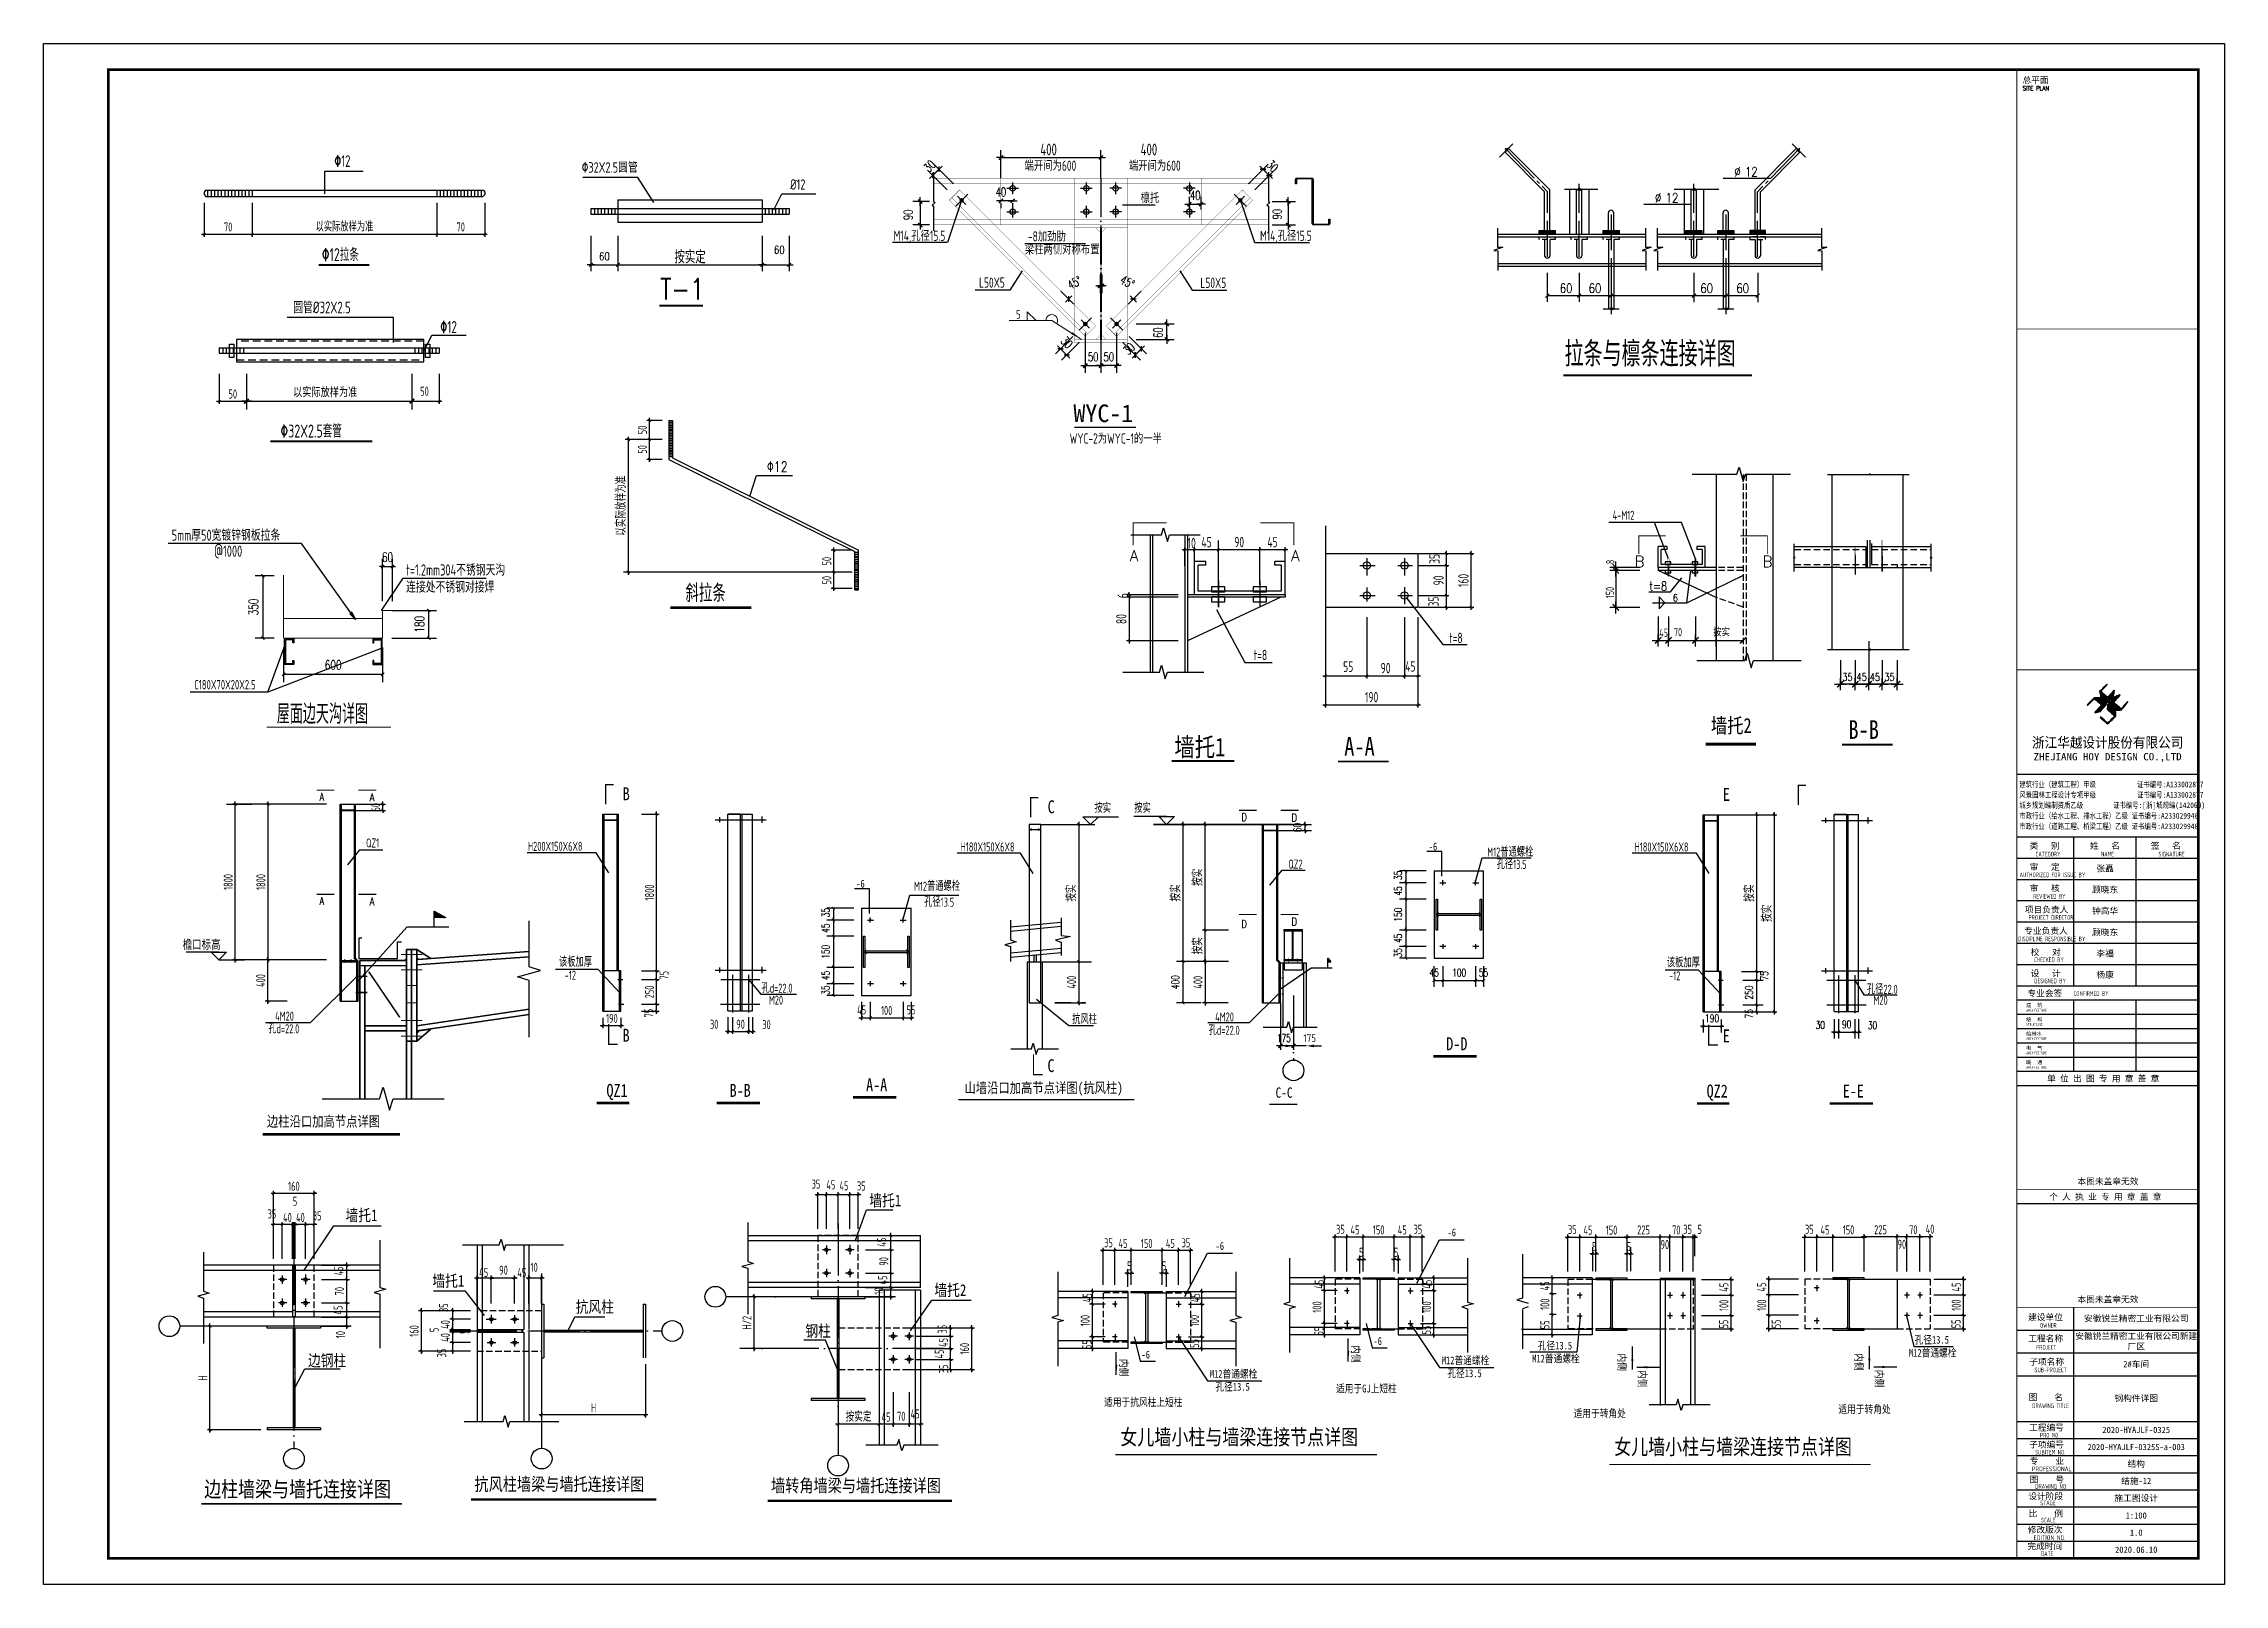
# Model space of a CAD drawing. Extents: x 492302 to 683319, y -252071 to 755100.
# Drawn here: x 493325 to 577425, y -252071 to -192671 of the extents above; entities that cross this region are included whole.
import ezdxf
from ezdxf.enums import TextEntityAlignment as Align

# ---------------------------------------------------------------- set-up
doc = ezdxf.new("R2010")
doc.units = 0
doc.header["$LTSCALE"] = 1000
doc.header["$MEASUREMENT"] = 0
for name, pattern in [('3', [38, 30, -3, 2, -3]), ('CENTER2', [28.575, 19.05, -3.175, 3.175, -3.175]), ('DASH', [0.35, 0.25, -0.1]), ('DOTE', [2.42, 2, -0.2, 0.02, -0.2]), ('HIDDEN', [0.375, 0.25, -0.125]), ('HIDDEN2', [0.45, 0.3, -0.15])]:
    doc.linetypes.add(name, pattern=pattern)
doc.layers.get('Defpoints').update_dxf_attribs({"color": 250})
for name, color, linetype in [('03', 3, 'Continuous'), ('1', 7, 'Continuous'), ('18', 2, 'Continuous'), ('2', 2, 'Continuous'), ('3', 3, 'Continuous'), ('3T_WOOD', 21, 'Continuous'), ('AXIS', 171, 'Continuous'), ('AXIS_TEXT', 7, 'Continuous'), ('BALCONY', 6, 'Continuous'), ('COLUMN', 9, 'Continuous'), ('C型钢', 6, 'Continuous'), ('dim', 7, 'Continuous'), ('DIM1', 3, 'Continuous'), ('DOTE', 14, 'DOTE'), ('OTHER', 7, 'Continuous'), ('PUB_DIM', 171, 'Continuous'), ('PUB_TEXT', 7, 'Continuous'), ('PUB_TEXT @ 1', 7, 'Continuous'), ('PUB_TITLE', 171, 'Continuous'), ('TEXT', 7, 'Continuous'), ('TK', 4, 'Continuous'), ('中粗线', 2, 'Continuous'), ('图层1', 8, 'Continuous'), ('水平支撑', 4, 'Continuous'), ('细线', 7, 'Continuous')]:
    doc.layers.add(name, color=color, linetype=linetype)
for name, color, linetype, lineweight in [('10', 7, 'Continuous', 35), ('112', 9, 'Continuous', 18), ('12', 2, 'Continuous', 35), ('15', 3, 'Continuous', 35), ('焊缝标注', 9, 'Continuous', 18), ('螺栓孔标注', 9, 'Continuous', 18)]:
    doc.layers.add(name, color=color, linetype=linetype, lineweight=lineweight)
doc.styles.add('-宋体', font='', dxfattribs={"width": 0.8})
doc.styles.add('_HZDX', font='txt.shx', dxfattribs={"width": 0.8, "bigfont": 'HZDX.shx'})
doc.styles.add('_HZTXT', font='txt.shx', dxfattribs={"width": 0.8, "bigfont": 'hztxt.shx'})
doc.styles.add('_TSSDENG', font='TSSDENG', dxfattribs={"width": 0.666667})
doc.styles.add('COMP', font='COMPLEX.shx', dxfattribs={"bigfont": 'hztxt'})
doc.styles.add('DIM_FONT', font='SIMPLEX', dxfattribs={"width": 0.7, "bigfont": 'GBCBIG'})
doc.styles.add('HT', font='simhei.ttf', dxfattribs={"width": 0.8})
doc.styles.add('HZTXT', font='tssdeng.shx', dxfattribs={"width": 0.7, "bigfont": 'hztxt.shx'})
doc.styles.add('HZTXT1', font='romans__.ttf', dxfattribs={"width": 0.75, "bigfont": 'HZTXT.SHX'})
doc.styles.add('ROMANS', font='romans__.ttf', dxfattribs={"width": 0.65, "height": 231.275})
doc.styles.get("Standard").update_dxf_attribs({"font": 'gbenor.shx', "bigfont": 'gbcbig.shx'})
doc.styles.add('TSSD_Dimension', font='Tssdeng.shx', dxfattribs={"width": 0.7, "bigfont": 'hztxt.shx'})
doc.styles.add('TSSD_Label', font='Tssdeng.shx', dxfattribs={"width": 0.7, "bigfont": 'hztxt.shx'})
doc.styles.add('TSSD_REIN', font='tssdeng.shx', dxfattribs={"width": 0.7, "bigfont": 'tssdchn.shx'})
doc.styles.add('图签宋体', font='', dxfattribs={"height": 300})
doc.styles.add('图签黑体', font='simhei.ttf', dxfattribs={"height": 550})
doc.styles.get('-宋体').set_extended_font_data('SimSun')
doc.styles.get('图签宋体').set_extended_font_data('NSimSun')
doc.dimstyles.new('DIMA', dxfattribs={"dimtxt": 300, "dimasz": 150, "dimexe": 150, "dimexo": 100, "dimgap": 50, "dimtad": 1, "dimdec": 0, "dimzin": 0, "dimdsep": 46, "dimtxsty": 'DIM_FONT', "dimblk": 'ARCHTICK', "dimcen": 0.09, "dimdle": 150, "dimclrt": 3, "dimadec": 0, "dimazin": 0, "dimtfac": 1, "dimtdec": 0, "dimtmove": 2, "dimatfit": 3, "dimldrblk": 'ARCHTICK', "dimfxl": 0, "dimtolj": 1, "dimtzin": 0, "dimarcsym": 0})
doc.dimstyles.new('dimb', dxfattribs={"dimtxt": 300, "dimasz": 300, "dimexe": 250, "dimexo": 300, "dimgap": 150, "dimtad": 1, "dimdec": 0, "dimzin": 0, "dimdsep": 46, "dimtxsty": 'Standard', "dimcen": 0.09, "dimse1": 1, "dimse2": 1, "dimclrt": 7, "dimadec": 1, "dimazin": 0, "dimtfac": 1, "dimtdec": 0, "dimtix": 1, "dimtmove": 2, "dimatfit": 3, "dimfxl": 0, "dimtolj": 1, "dimtzin": 0, "dimarcsym": 0})
doc.dimstyles.new('DIMN', dxfattribs={"dimtxt": 300, "dimasz": 100, "dimexe": 250, "dimexo": 300, "dimgap": 150, "dimtad": 1, "dimdec": 0, "dimzin": 0, "dimdsep": 46, "dimtxsty": 'DIM_FONT', "dimblk": 'ARCHTICK', "dimcen": 0.09, "dimclrt": 7, "dimazin": 2, "dimtfac": 1, "dimtdec": 0, "dimtix": 1, "dimtmove": 2, "dimatfit": 3, "dimfxl": 0, "dimtolj": 1, "dimtzin": 0, "dimarcsym": 0})
doc.dimstyles.new('TSSD_100_100', dxfattribs={"dimtxt": 350, "dimasz": 100, "dimexe": 100, "dimexo": 250, "dimgap": 100, "dimtad": 1, "dimdec": 0, "dimzin": 0, "dimdsep": 46, "dimtxsty": 'TSSD_Dimension', "dimblk": 'ARCHTICK', "dimblk1": 'ARCHTICK', "dimblk2": 'ARCHTICK', "dimcen": 0, "dimdle": 100, "dimclrt": 7, "dimadec": 0, "dimazin": 0, "dimtfac": 1, "dimtdec": 0, "dimtix": 1, "dimtmove": 2, "dimatfit": 3, "dimfxl": 0, "dimtolj": 1, "dimtzin": 0, "dimarcsym": 0})
doc.dimstyles.new('TSSD_20_100', dxfattribs={"dimtxt": 350, "dimasz": 100, "dimexe": 100, "dimexo": 250, "dimgap": 100, "dimtad": 1, "dimdec": 0, "dimlfac": 0.2, "dimzin": 0, "dimdsep": 46, "dimtxsty": 'TSSD_Dimension', "dimblk": 'ARCHTICK', "dimblk1": 'ARCHTICK', "dimblk2": 'ARCHTICK', "dimcen": 0, "dimdle": 100, "dimclrt": 7, "dimadec": 0, "dimazin": 0, "dimtfac": 1, "dimtdec": 0, "dimtix": 1, "dimtmove": 2, "dimatfit": 3, "dimfxl": 0, "dimtolj": 1, "dimtzin": 0, "dimarcsym": 0})

msp = doc.modelspace()

# ---------------------------------------------------------------- texts
for s, height, style, width, p in [('4-M12', 345.64, 'HZTXT', 0.7, (553829.8, -211025.4)), ('t=8', 345.64, 'HZTXT1', 0.8, (555250.1, -213758.1)), ('6', 288, 'HZTXT1', 0.8, (556157.3, -214180.7)), ('45', 320, '_TSSDENG', 0.666667, (555629.2, -215545.6)), ('70', 320, '_TSSDENG', 0.666667, (556197.4, -215517.6)), ('按实', 288.04, 'HZTXT1', 0.8, (557711, -215491.9)), ('35', 288.04, 'HZTXT1', 0.8, (562690.4, -217235.8)), ('45', 288.04, 'HZTXT1', 0.8, (563239.5, -217235.8)), ('45', 288.04, 'HZTXT1', 0.8, (563751.3, -217235.8)), ('35', 288.04, 'HZTXT1', 0.8, (564313, -217235.8))]:
    msp.add_text(s, height=height, dxfattribs=dict(style=style, width=width)).set_placement(p)
at = {"style": '_TSSDENG', "width": 0.666667}
for s, p in [('8', (553902.3, -212740.6)), ('150', (553888.8, -214049.7))]:
    msp.add_text(s, height=320, rotation=90, dxfattribs=at).set_placement(p)
at = {"style": 'COMP'}
for tag, p in [('A', (535379.7, -212413.8)), ('A', (541600, -212413.8)), ('B', (554869.4, -212638.3)), ('B', (559804, -212638.3))]:
    msp.add_attdef(tag, text='', height=432, dxfattribs=at).set_placement(p, align=Align.MIDDLE)
at = {"layer": '1', "linetype": 'Continuous', "style": 'TSSD_REIN', "width": 0.7}
for p in [(539992.8, -216441.2), (547529.8, -215782.7)]:
    msp.add_text('t=8', height=400, dxfattribs=at).set_placement(p)
at = {"layer": 'PUB_DIM', "style": 'TSSD_REIN', "width": 0.7}
msp.add_text('以实际放样为准', height=388.8, dxfattribs=at).set_placement((502944.8, -206302.7, -1438.4))
at = {"layer": 'PUB_DIM'}
for s, height, style, width, p in [('A', 300, 'DIM_FONT', 0.8, (504055.4, -221711.3)), ('A', 300, 'DIM_FONT', 0.8, (505989.2, -221732.2)), ('D', 300, 'DIM_FONT', 0.8, (539622.9, -222491.8)), ('D', 300, 'DIM_FONT', 0.8, (541556.6, -222512.8)), ('A', 300, 'DIM_FONT', 0.8, (504055.4, -225723.9)), ('A', 300, 'DIM_FONT', 0.8, (505989.2, -225744.8)), ('D', 300, 'DIM_FONT', 0.8, (539622.9, -226610.2)), ('D', 300, 'DIM_FONT', 0.8, (541556.6, -226525.4)), ('檐口标高', 400, 'TSSD_REIN', 0.7, (499418.5, -227391.7))]:
    msp.add_text(s, height=height, dxfattribs=dict(at, style=style, width=width)).set_placement(p, align=Align.MIDDLE)
at = {"layer": 'PUB_TEXT'}
for s, height, style, width, p in [('\x8212', 450, 'TSSD_REIN', 0.7, (504532.5, -197422.5, -1438.4)), ('圆管%%c32X2.5', 450, 'TSSD_REIN', 0.7, (502951.5, -203066.6, -1438.4)), ('\x8212', 388.88, '_HZTXT', 0.8, (521218.9, -209174.8)), ('斜拉条', 680.53, '_HZDX', 0.8, (518079.8, -214195.5)), ('墙托2', 576, '-宋体', 0.8, (557622.3, -219247.4)), ('墙托1', 720, '-宋体', 0.8, (536931.8, -220149.9)), ('A-A', 720, '-宋体', 0.8, (543482.9, -220121.8)), ('B-B', 720, '-宋体', 0.8, (562926.1, -219475.1)), ('B', 500, '-宋体', 0.8, (515658.1, -221840.8)), ('C', 500, '-宋体', 0.8, (532044.8, -222341.6)), ('E', 500, '-宋体', 0.8, (558085.9, -221865.5)), ('QZ1', 350, 'TSSD_REIN', 0.7, (505762.4, -223662.9)), ('H200X150X6X8', 350, 'TSSD_REIN', 0.7, (512000.9, -223793.1)), ('H180X150X6X8', 350, 'TSSD_REIN', 0.7, (528685.1, -223814.5)), ('-6', 300, '-宋体', 0.8, (546742.2, -223773.1)), ('M12普通螺栓', 350, 'TSSD_REIN', 0.7, (548996.2, -224013.5)), ('H180X150X6X8', 350, 'TSSD_REIN', 0.7, (554678.3, -223817.8)), ('QZ2', 350, 'TSSD_REIN', 0.7, (541329.8, -224479.2)), ('孔径13.5', 350, 'TSSD_REIN', 0.7, (549360.4, -224488.8)), ('-6', 300, '-宋体', 0.8, (524663.2, -225207.7)), ('孔径13.5', 350, 'TSSD_REIN', 0.7, (527281.4, -225945.8)), ('该板加厚', 350, 'TSSD_REIN', 0.7, (513201.8, -228256.8)), ('该板加厚', 350, 'TSSD_REIN', 0.7, (555924.4, -228281.4)), ('-12', 350, 'TSSD_REIN', 0.7, (513419.9, -228759.2)), ('-12', 350, 'TSSD_REIN', 0.7, (556012.6, -228783.8)), ('孔d=22.0', 350, 'TSSD_REIN', 0.7, (521007.5, -229261.8)), ('M20', 350, 'TSSD_REIN', 0.7, (521295.3, -229719.8)), ('孔径22.0', 350, 'TSSD_REIN', 0.7, (563639.3, -229305.1)), ('M20', 350, 'TSSD_REIN', 0.7, (563891.2, -229727.3)), ('4M20', 350, 'TSSD_REIN', 0.7, (502254, -230338.8)), ('抗风柱', 350, 'TSSD_REIN', 0.7, (532989.2, -230468.3)), ('4M20', 350, 'TSSD_REIN', 0.7, (538504.7, -230370.5)), ('孔d=22.0', 350, 'TSSD_REIN', 0.7, (501986.5, -230825.6)), ('B', 500, '-宋体', 0.8, (515650.1, -231152.4)), ('孔d=22.0', 350, 'TSSD_REIN', 0.7, (538253.1, -230884.3)), ('D-D', 500, '-宋体', 0.8, (547416.7, -231478.5)), ('E', 500, '-宋体', 0.8, (558077.9, -231177)), ('C', 500, '-宋体', 0.8, (532036.8, -232321.4)), ('QZ1', 500, '-宋体', 0.8, (515030, -233276.4)), ('B-B', 500, '-宋体', 0.8, (519779.8, -233276.4)), ('A-A', 500, '-宋体', 0.8, (525042.2, -233062)), ('山墙沿口加高节点详图(抗风柱)', 400, '-宋体', 0.8, (528837.4, -233128)), ('C-C', 400, '-宋体', 0.8, (540834.8, -233311.9)), ('QZ2', 500, '-宋体', 0.8, (557457.8, -233301)), ('E-E', 500, '-宋体', 0.8, (562707.1, -233301)), ('边柱沿口加高节点详图', 400, '-宋体', 0.8, (501935.6, -234422.9)), ('墙托1', 450, '-宋体', 0.8, (525168.6, -237494.5)), ('墙托1', 450, '-宋体', 0.8, (504970.1, -238066.3)), ('-6', 300, '-宋体', 0.8, (547465.3, -238654.2)), ('-6', 300, '-宋体', 0.8, (538520.3, -239175.7)), ('墙托1', 450, '-宋体', 0.8, (508319.8, -240595)), ('墙托2', 450, '-宋体', 0.8, (527679.4, -240951.9)), ('抗风柱', 450, '-宋体', 0.8, (513845.7, -241593.2)), ('钢柱', 450, '-宋体', 0.8, (522700.9, -242524.1)), ('-6', 300, '-宋体', 0.8, (544609.3, -242841.6)), ('孔径13.5', 300, '-宋体', 0.8, (550945.1, -243016.2)), ('M12普通螺栓', 300, '-宋体', 0.8, (565260.9, -243292.6)), ('孔径13.5', 300, '-宋体', 0.8, (565477, -242791.7)), ('边钢柱', 450, '-宋体', 0.8, (503519.8, -243665.1)), ('-6', 300, '-宋体', 0.8, (535664.2, -243363.1)), ('M12普通螺栓', 300, '-宋体', 0.8, (538298.4, -244106.5)), ('M12普通螺栓', 300, '-宋体', 0.8, (547243.5, -243585)), ('孔径13.5', 300, '-宋体', 0.8, (547459.5, -244082.6)), ('M12普通螺栓', 300, '-宋体', 0.8, (550729.1, -243517.1)), ('孔径13.5', 300, '-宋体', 0.8, (538514.4, -244604.1)), ('适用于GJ上短柱', 300, '-宋体', 0.8, (543166.5, -244672.3)), ('适用于抗风柱上短柱', 300, '-宋体', 0.8, (534221.4, -245193.8)), ('适用于转角处', 300, '-宋体', 0.8, (552328.2, -245628.6)), ('适用于转角处', 300, '-宋体', 0.8, (562540.3, -245467.6)), ('女儿墙小柱与墙梁连接节点详图', 600, '-宋体', 0.8, (534851.9, -246690.3)), ('女儿墙小柱与墙梁连接节点详图', 600, '-宋体', 0.8, (553894, -247065.4)), ('边柱墙梁与墙托连接详图', 600, '-宋体', 0.8, (499516.5, -248700.4)), ('抗风柱墙梁与墙托连接详图', 500, '-宋体', 0.8, (509941.3, -248458.5)), ('墙转角墙梁与墙托连接详图', 500, '-宋体', 0.8, (521380.1, -248510.7))]:
    msp.add_text(s, height=height, dxfattribs=dict(at, style=style, width=width)).set_placement(p)
at = {"layer": 'PUB_TEXT', "linetype": 'Continuous', "style": 'TSSD_REIN', "width": 0.7}
for s, height, p in [('\x8212拉条', 500, (504052.9, -201055.2, -1438.4)), ('\x8212', 466.56, (508615.8, -203828.9, -1438.4)), ('\x8232X2.5套管', 500, (502457.3, -207857.5, -1438.4))]:
    msp.add_text(s, height=height, dxfattribs=at).set_placement(p)
at = {"layer": 'PUB_TEXT', "style": 'TSSD_REIN', "width": 0.7}
msp.add_text('M12普通螺栓', height=350, dxfattribs=at).set_placement((526888.3, -225436.5), align=Align.BOTTOM_LEFT)
at = {"layer": 'PUB_TEXT', "style": '-宋体', "width": 0.8}
for p in [(543777.6, -242851.7), (534832.6, -243373.2), (554043.9, -243168), (554829.9, -243807), (563183.8, -243159.4), (563969.8, -243798.4)]:
    msp.add_text('内侧', height=300, rotation=270, dxfattribs=at).set_placement(p)
at = {"layer": 'TEXT', "style": 'TSSD_REIN', "width": 0.7}
for p in [(533847.8, -222427), (535384.7, -222427)]:
    msp.add_text('按实', height=350, dxfattribs=at).set_placement(p, align=Align.BOTTOM_LEFT)

# ---------------------------------------------------------------- blocks, each defined once
blk = doc.blocks.new('_DIMX')
blk.add_line((-150, 0), (150, 0))
at = {"const_width": 50}
blk.add_lwpolyline([(-70, -70), (70, 70)], dxfattribs=at)
blk = doc.blocks.new('*D943')
at = {"layer": 'Defpoints', "color": 0}
for p in [(8820234, 16772955, 2400), (8820552, 16772636), (8819284, 16772004)]:
    blk.add_point(p, dxfattribs=at)
at = {"layer": 'PUB_DIM', "color": 0, "lineweight": -2}
for p, q in [((8819916, 16772636), (8819018, 16771739)), ((8820234, 16772318), (8819337, 16771421)), ((8819282, 16772005), (8819281, 16772006)), ((8819602, 16771686), (8819284, 16772004)), ((8819603, 16771685), (8819604, 16771684))]:
    blk.add_line(p, q, dxfattribs=at)
at = {"layer": 'PUB_DIM', "color": 0, "lineweight": -2, "xscale": 1.5, "yscale": 1.5, "zscale": 1.5}
for p, rotation in [((8819284, 16772004), 314.999258170316), ((8819602, 16771686), 134.999258170316)]:
    blk.add_blockref('_DIMX', p, dxfattribs=dict(at, rotation=rotation))
at = {"layer": 'PUB_DIM', "color": 7, "insert": (8819602, 16772322), "char_height": 450, "attachment_point": 5, "rotation": 314.99926, "style": 'DIM_FONT'}
blk.add_mtext('\\A1;30', dxfattribs=at)
blk = doc.blocks.new('_ArchTick')
at = {"color": 0, "linetype": 'ByBlock', "const_width": 0.4}
blk.add_lwpolyline([(-0.5, -0.5), (0.5, 0.5)], dxfattribs=at)
blk = doc.blocks.new('*D944')
at = {"layer": 'Defpoints', "color": 0}
for p in [(8822153, 16772636), (8822471, 16772955, 2400), (8823422, 16772004)]:
    blk.add_point(p, dxfattribs=at)
at = {"layer": 'PUB_DIM', "color": 0, "lineweight": -2}
for p, q in [((8822471, 16772318), (8823369, 16771421)), ((8822790, 16772636), (8823687, 16771739)), ((8823103, 16771685), (8823102, 16771684)), ((8823104, 16771686), (8823422, 16772004)), ((8823423, 16772005), (8823424, 16772006))]:
    blk.add_line(p, q, dxfattribs=at)
at = {"layer": 'PUB_DIM', "color": 0, "lineweight": -2, "xscale": 1.5, "yscale": 1.5, "zscale": 1.5}
for p, rotation in [((8823422, 16772004), 225.000741829684), ((8823104, 16771686), 45.000741829684)]:
    blk.add_blockref('_DIMX', p, dxfattribs=dict(at, rotation=rotation))
at = {"layer": 'PUB_DIM', "color": 7, "insert": (8822786, 16772004), "char_height": 450, "attachment_point": 5, "rotation": 45.00074, "style": 'DIM_FONT'}
blk.add_mtext('\\A1;30', dxfattribs=at)
blk = doc.blocks.new('*D945')
at = {"layer": 'Defpoints', "color": 0}
for p in [(8821308, 16776228, 2400), (8818984, 16775265, 2400), (8820718, 16775141), (8821308, 16772942, 2400)]:
    blk.add_point(p, dxfattribs=at)
at = {"layer": 'PUB_DIM', "color": 0, "lineweight": -2}
for p, q in [((8821308, 16775778), (8821308, 16774844)), ((8819302, 16774947), (8819963, 16774287))]:
    blk.add_line(p, q, dxfattribs=at)
blk.add_arc((8821308, 16772942), 2277, 90.03774, 134.96222, dxfattribs=at)
at = {"layer": 'PUB_DIM', "color": 0, "lineweight": -2, "xscale": 1.5, "yscale": 1.5, "zscale": 1.5}
for p, rotation in [((8819698, 16774552), 224.9810914157021), ((8821308, 16775219), 0.01887092001580544)]:
    blk.add_blockref('_DIMX', p, dxfattribs=dict(at, rotation=rotation))
at = {"layer": 'PUB_DIM', "color": 7, "insert": (8820003, 16775382), "char_height": 450, "attachment_point": 5, "rotation": 28.13251, "style": 'DIM_FONT'}
blk.add_mtext('\\A1;45°', dxfattribs=at)
blk = doc.blocks.new('*D946')
at = {"layer": 'Defpoints', "color": 0}
for p in [(8821398, 16776228, 2400), (8821987, 16775141), (8823721, 16775265, 2400), (8821398, 16772942, 2400)]:
    blk.add_point(p, dxfattribs=at)
at = {"layer": 'PUB_DIM', "color": 0, "lineweight": -2}
for p, q in [((8821398, 16775778), (8821398, 16774844)), ((8823403, 16774947), (8822743, 16774287))]:
    blk.add_line(p, q, dxfattribs=at)
blk.add_arc((8821398, 16772942), 2277, 45.03778, 89.96226, dxfattribs=at)
at = {"layer": 'PUB_DIM', "color": 0, "lineweight": -2, "xscale": 1.5, "yscale": 1.5, "zscale": 1.5}
for p, rotation in [((8821398, 16775219), 179.9811290800657), ((8823008, 16774552), 315.0189085842293)]:
    blk.add_blockref('_DIMX', p, dxfattribs=dict(at, rotation=rotation))
at = {"layer": 'PUB_DIM', "color": 7, "insert": (8822703, 16775416), "char_height": 450, "attachment_point": 5, "rotation": 332.19262, "style": 'DIM_FONT'}
blk.add_mtext('\\A1;45°', dxfattribs=at)
blk = doc.blocks.new('*D948')
at = {"layer": 'Defpoints', "color": 0}
for p in [(8821353, 16781786), (8816232, 16780286, 2400), (8821353, 16780286)]:
    blk.add_point(p, dxfattribs=at)
at = {"layer": 'PUB_DIM', "color": 0, "lineweight": -2}
for p, q in [((8816232, 16780736), (8816232, 16782161)), ((8821353, 16780736), (8821353, 16782161)), ((8816233, 16781786), (8821351, 16781786))]:
    blk.add_line(p, q, dxfattribs=at)
at = {"layer": 'PUB_DIM', "color": 0, "lineweight": -2, "xscale": 1.5, "yscale": 1.5, "zscale": 1.5, "rotation": 180}
blk.add_blockref('_DIMX', (8816232, 16781786), dxfattribs=at)
at = {"layer": 'PUB_DIM', "color": 0, "lineweight": -2, "xscale": 1.5, "yscale": 1.5, "zscale": 1.5}
blk.add_blockref('_DIMX', (8821353, 16781786), dxfattribs=at)
blk = doc.blocks.new('*D949')
at = {"layer": 'Defpoints', "color": 0}
for p in [(8813061, 16781188), (8814119, 16780130), (8813801, 16779812)]:
    blk.add_point(p, dxfattribs=at)
at = {"layer": 'PUB_DIM', "color": 0, "lineweight": -2}
for p, q in [((8813483, 16780130), (8812478, 16781135)), ((8812743, 16780870), (8813061, 16781188)), ((8813801, 16780449), (8812796, 16781454)), ((8813062, 16781190), (8813063, 16781191)), ((8812742, 16780869), (8812741, 16780868))]:
    blk.add_line(p, q, dxfattribs=at)
at = {"layer": 'PUB_DIM', "color": 0, "lineweight": -2, "xscale": 1.5, "yscale": 1.5, "zscale": 1.5}
for p, rotation in [((8812743, 16780870), 45.0000000001677), ((8813061, 16781188), 225.0000000001677)]:
    blk.add_blockref('_DIMX', p, dxfattribs=dict(at, rotation=rotation))
at = {"layer": 'PUB_DIM', "color": 7, "insert": (8812584, 16781348), "char_height": 450, "attachment_point": 5, "rotation": 45, "style": 'DIM_FONT'}
blk.add_mtext('\\A1;30', dxfattribs=at)
blk = doc.blocks.new('*D950')
at = {"layer": 'Defpoints', "color": 0}
for p in [(8813033, 16779536), (8812106, 16778336), (8813033, 16778336)]:
    blk.add_point(p, dxfattribs=at)
at = {"layer": 'PUB_DIM', "color": 0, "lineweight": -2}
for p, q in [((8812583, 16779536), (8811731, 16779536)), ((8812106, 16779535), (8812106, 16778338)), ((8812583, 16778336), (8811731, 16778336))]:
    blk.add_line(p, q, dxfattribs=at)
at = {"layer": 'PUB_DIM', "color": 0, "lineweight": -2, "xscale": 1.5, "yscale": 1.5, "zscale": 1.5}
for p, rotation in [((8812106, 16779536), 90), ((8812106, 16778336), 270)]:
    blk.add_blockref('_DIMX', p, dxfattribs=dict(at, rotation=rotation))
at = {"layer": 'PUB_DIM', "color": 7, "insert": (8811483, 16778857), "char_height": 450, "attachment_point": 5, "rotation": 90, "style": 'DIM_FONT'}
blk.add_mtext('\\A1;90', dxfattribs=at)
blk = doc.blocks.new('*D951')
at = {"layer": 'Defpoints', "color": 0}
for p in [(8816232, 16779896), (8816832, 16779896), (8816232, 16779571)]:
    blk.add_point(p, dxfattribs=at)
at = {"layer": 'PUB_DIM', "color": 0, "lineweight": -2}
for p, q in [((8816232, 16779446), (8816232, 16779196)), ((8816830, 16779571), (8816233, 16779571)), ((8816832, 16779446), (8816832, 16779196))]:
    blk.add_line(p, q, dxfattribs=at)
at = {"layer": 'PUB_DIM', "color": 0, "lineweight": -2, "xscale": 1.5, "yscale": 1.5, "zscale": 1.5, "rotation": 180}
blk.add_blockref('_DIMX', (8816232, 16779571), dxfattribs=at)
at = {"layer": 'PUB_DIM', "color": 0, "lineweight": -2, "xscale": 1.5, "yscale": 1.5, "zscale": 1.5}
blk.add_blockref('_DIMX', (8816832, 16779571), dxfattribs=at)
at = {"layer": 'PUB_DIM', "color": 7, "insert": (8816232, 16780021), "char_height": 450, "attachment_point": 5, "style": 'DIM_FONT'}
blk.add_mtext('\\A1;40', dxfattribs=at)
blk = doc.blocks.new('*D952')
at = {"layer": 'Defpoints', "color": 0}
for p in [(8820552, 16773273), (8821353, 16773273), (8821353, 16771141)]:
    blk.add_point(p, dxfattribs=at)
at = {"layer": 'PUB_DIM', "color": 0, "lineweight": -2}
for p, q in [((8820552, 16772823), (8820552, 16770766)), ((8821353, 16772823), (8821353, 16770766)), ((8820551, 16771141), (8820549, 16771141)), ((8820552, 16771141), (8821353, 16771141)), ((8821354, 16771141), (8821356, 16771141))]:
    blk.add_line(p, q, dxfattribs=at)
at = {"layer": 'PUB_DIM', "color": 0, "lineweight": -2, "xscale": 1.5, "yscale": 1.5, "zscale": 1.5}
blk.add_blockref('_DIMX', (8820552, 16771141), dxfattribs=at)
at = {"layer": 'PUB_DIM', "color": 0, "lineweight": -2, "xscale": 1.5, "yscale": 1.5, "zscale": 1.5, "rotation": 180}
blk.add_blockref('_DIMX', (8821353, 16771141), dxfattribs=at)
at = {"layer": 'PUB_DIM', "color": 7, "insert": (8820953, 16771591), "char_height": 450, "attachment_point": 5, "style": 'DIM_FONT'}
blk.add_mtext('\\A1;50', dxfattribs=at)
blk = doc.blocks.new('*D953')
at = {"layer": 'Defpoints', "color": 0}
for p in [(8821353, 16773273), (8822153, 16773273), (8821353, 16771141)]:
    blk.add_point(p, dxfattribs=at)
at = {"layer": 'PUB_DIM', "color": 0, "lineweight": -2}
for p, q in [((8821353, 16772823), (8821353, 16770766)), ((8822153, 16772823), (8822153, 16770766)), ((8821351, 16771141), (8821350, 16771141)), ((8822153, 16771141), (8821353, 16771141)), ((8822155, 16771141), (8822156, 16771141))]:
    blk.add_line(p, q, dxfattribs=at)
at = {"layer": 'PUB_DIM', "color": 0, "lineweight": -2, "xscale": 1.5, "yscale": 1.5, "zscale": 1.5}
blk.add_blockref('_DIMX', (8821353, 16771141), dxfattribs=at)
at = {"layer": 'PUB_DIM', "color": 0, "lineweight": -2, "xscale": 1.5, "yscale": 1.5, "zscale": 1.5, "rotation": 180}
blk.add_blockref('_DIMX', (8822153, 16771141), dxfattribs=at)
at = {"layer": 'PUB_DIM', "color": 7, "insert": (8821753, 16771591), "char_height": 450, "attachment_point": 5, "style": 'DIM_FONT'}
blk.add_mtext('\\A1;50', dxfattribs=at)
blk = doc.blocks.new('*D954')
at = {"layer": 'Defpoints', "color": 0}
for p in [(8829644, 16781188), (8828586, 16780130), (8828905, 16779812)]:
    blk.add_point(p, dxfattribs=at)
at = {"layer": 'PUB_DIM', "color": 0, "lineweight": -2}
for p, q in [((8828905, 16780449), (8829910, 16781454)), ((8829223, 16780130), (8830228, 16781135)), ((8829643, 16781190), (8829642, 16781191)), ((8829963, 16780870), (8829644, 16781188)), ((8829964, 16780869), (8829965, 16780868))]:
    blk.add_line(p, q, dxfattribs=at)
at = {"layer": 'PUB_DIM', "color": 0, "lineweight": -2, "xscale": 1.5, "yscale": 1.5, "zscale": 1.5}
for p, rotation in [((8829644, 16781188), 315), ((8829963, 16780870), 135)]:
    blk.add_blockref('_DIMX', p, dxfattribs=dict(at, rotation=rotation))
at = {"layer": 'PUB_DIM', "color": 7, "insert": (8830122, 16781348), "char_height": 450, "attachment_point": 5, "rotation": 315, "style": 'DIM_FONT'}
blk.add_mtext('\\A1;30', dxfattribs=at)
blk = doc.blocks.new('*D955')
at = {"layer": 'Defpoints', "color": 0}
for p in [(8829653, 16779536), (8829653, 16778336), (8830937, 16778336)]:
    blk.add_point(p, dxfattribs=at)
at = {"layer": 'PUB_DIM', "color": 0, "lineweight": -2}
for p, q in [((8830103, 16779536), (8831312, 16779536)), ((8830937, 16779535), (8830937, 16778338)), ((8830103, 16778336), (8831312, 16778336))]:
    blk.add_line(p, q, dxfattribs=at)
at = {"layer": 'PUB_DIM', "color": 0, "lineweight": -2, "xscale": 1.5, "yscale": 1.5, "zscale": 1.5}
for p, rotation in [((8830937, 16779536), 90), ((8830937, 16778336), 270)]:
    blk.add_blockref('_DIMX', p, dxfattribs=dict(at, rotation=rotation))
at = {"layer": 'PUB_DIM', "color": 7, "insert": (8830364, 16778889), "char_height": 450, "attachment_point": 5, "rotation": 90, "style": 'DIM_FONT'}
blk.add_mtext('\\A1;90', dxfattribs=at)
blk = doc.blocks.new('*D956')
at = {"layer": 'Defpoints', "color": 0}
for p in [(8822703, 16773273), (8824723, 16773273), (8822703, 16772486)]:
    blk.add_point(p, dxfattribs=at)
at = {"layer": 'PUB_DIM', "color": 0, "lineweight": -2}
for p, q in [((8823153, 16773273), (8825098, 16773273)), ((8824723, 16772488), (8824723, 16773271)), ((8823153, 16772486), (8825098, 16772486))]:
    blk.add_line(p, q, dxfattribs=at)
at = {"layer": 'PUB_DIM', "color": 0, "lineweight": -2, "xscale": 1.5, "yscale": 1.5, "zscale": 1.5}
for p, rotation in [((8824723, 16773273), 90), ((8824723, 16772486), 270)]:
    blk.add_blockref('_DIMX', p, dxfattribs=dict(at, rotation=rotation))
at = {"layer": 'PUB_DIM', "color": 7, "insert": (8824273, 16772828), "char_height": 450, "attachment_point": 5, "rotation": 90, "style": 'DIM_FONT'}
blk.add_mtext('\\A1;60', dxfattribs=at)
blk = doc.blocks.new('_ARROW')
blk.add_solid([(0, 0), (-1, 0.1), (-1, -0.1)])
blk = doc.blocks.new('*D957')
at = {"layer": 'Defpoints', "color": 0}
for p in [(8826474, 16779400), (8825874, 16778679), (8826474, 16778679)]:
    blk.add_point(p, dxfattribs=at)
at = {"layer": 'PUB_DIM', "color": 0, "lineweight": -2}
for p, q in [((8825872, 16779400), (8825871, 16779400)), ((8825874, 16779129), (8825874, 16779775)), ((8825874, 16779400), (8826474, 16779400)), ((8826474, 16779129), (8826474, 16779775)), ((8826475, 16779400), (8826477, 16779400))]:
    blk.add_line(p, q, dxfattribs=at)
at = {"layer": 'PUB_DIM', "color": 0, "lineweight": -2, "xscale": 1.5, "yscale": 1.5, "zscale": 1.5}
blk.add_blockref('_DIMX', (8825874, 16779400), dxfattribs=at)
at = {"layer": 'PUB_DIM', "color": 0, "lineweight": -2, "xscale": 1.5, "yscale": 1.5, "zscale": 1.5, "rotation": 180}
blk.add_blockref('_DIMX', (8826474, 16779400), dxfattribs=at)
at = {"layer": 'PUB_DIM', "color": 7, "insert": (8826174, 16779850), "char_height": 450, "attachment_point": 5, "style": 'DIM_FONT'}
blk.add_mtext('\\A1;40', dxfattribs=at)
blk = doc.blocks.new('*D1305')
at = {"layer": 'Defpoints', "color": 0}
for p in [(508487, -198562), (510335, -198562), (510335, -200015)]:
    blk.add_point(p, dxfattribs=at)
at = {"layer": 'PUB_DIM', "color": 0, "lineweight": -2}
for p, q in [((508487, -198812), (508487, -200115)), ((510335, -198812), (510335, -200115)), ((508387, -200015), (510435, -200015))]:
    blk.add_line(p, q, dxfattribs=at)
at = {"layer": 'PUB_DIM', "color": 0, "lineweight": -2, "xscale": 100, "yscale": 100, "zscale": 100, "rotation": 180}
blk.add_blockref('_ArchTick', (508487, -200015), dxfattribs=at)
at = {"layer": 'PUB_DIM', "color": 0, "lineweight": -2, "xscale": 100, "yscale": 100, "zscale": 100}
blk.add_blockref('_ArchTick', (510335, -200015), dxfattribs=at)
at = {"layer": 'PUB_DIM', "color": 7, "insert": (509411, -199740), "char_height": 350, "attachment_point": 5, "style": 'TSSD_REIN'}
blk.add_mtext('\\A1;70', dxfattribs=at)
blk = doc.blocks.new('*D1306')
at = {"layer": 'Defpoints', "color": 0}
for p in [(499517, -198562), (501365, -198562), (501365, -200015)]:
    blk.add_point(p, dxfattribs=at)
at = {"layer": 'PUB_DIM', "color": 0, "lineweight": -2}
for p, q in [((499517, -198812), (499517, -200115)), ((501365, -198812), (501365, -200115)), ((499417, -200015), (501465, -200015))]:
    blk.add_line(p, q, dxfattribs=at)
at = {"layer": 'PUB_DIM', "color": 0, "lineweight": -2, "xscale": 100, "yscale": 100, "zscale": 100, "rotation": 180}
blk.add_blockref('_ArchTick', (499517, -200015), dxfattribs=at)
at = {"layer": 'PUB_DIM', "color": 0, "lineweight": -2, "xscale": 100, "yscale": 100, "zscale": 100}
blk.add_blockref('_ArchTick', (501365, -200015), dxfattribs=at)
at = {"layer": 'PUB_DIM', "color": 7, "insert": (500441, -199740), "char_height": 350, "attachment_point": 5, "style": 'TSSD_REIN'}
blk.add_mtext('\\A1;70', dxfattribs=at)
blk = doc.blocks.new('*D1307')
at = {"layer": 'Defpoints', "color": 0}
for p in [(501365, -198562), (508487, -198562), (508487, -200015)]:
    blk.add_point(p, dxfattribs=at)
at = {"layer": 'PUB_DIM', "color": 0, "lineweight": -2}
for p, q in [((501365, -198812), (501365, -200115)), ((508487, -198812), (508487, -200115)), ((501265, -200015), (508587, -200015))]:
    blk.add_line(p, q, dxfattribs=at)
at = {"layer": 'PUB_DIM', "color": 0, "lineweight": -2, "xscale": 100, "yscale": 100, "zscale": 100, "rotation": 180}
blk.add_blockref('_ArchTick', (501365, -200015), dxfattribs=at)
at = {"layer": 'PUB_DIM', "color": 0, "lineweight": -2, "xscale": 100, "yscale": 100, "zscale": 100}
blk.add_blockref('_ArchTick', (508487, -200015), dxfattribs=at)
at = {"layer": 'PUB_DIM', "color": 7, "insert": (504926, -199739), "char_height": 350, "attachment_point": 5, "style": 'TSSD_REIN'}
blk.add_mtext('\\A1;以实际放样为准', dxfattribs=at)
blk = doc.blocks.new('*D1308')
at = {"layer": 'Defpoints', "color": 0}
for p in [(507530, -205154), (508579, -205154), (508579, -206455)]:
    blk.add_point(p, dxfattribs=at)
at = {"layer": 'PUB_DIM', "color": 0, "lineweight": -2}
for p, q in [((507530, -205404), (507530, -206555)), ((508579, -205404), (508579, -206555)), ((507430, -206455), (508679, -206455))]:
    blk.add_line(p, q, dxfattribs=at)
at = {"layer": 'PUB_DIM', "color": 0, "lineweight": -2, "xscale": 100, "yscale": 100, "zscale": 100, "rotation": 180}
blk.add_blockref('_ArchTick', (507530, -206455), dxfattribs=at)
at = {"layer": 'PUB_DIM', "color": 0, "lineweight": -2, "xscale": 100, "yscale": 100, "zscale": 100}
blk.add_blockref('_ArchTick', (508579, -206455), dxfattribs=at)
at = {"layer": 'PUB_DIM', "color": 7, "insert": (508014, -206074), "char_height": 350, "attachment_point": 5, "style": 'TSSD_REIN'}
blk.add_mtext('\\A1;50', dxfattribs=at)
blk = doc.blocks.new('*D1309')
at = {"layer": 'Defpoints', "color": 0}
for p in [(500097, -205154), (501146, -205154), (501146, -206455)]:
    blk.add_point(p, dxfattribs=at)
at = {"layer": 'PUB_DIM', "color": 0, "lineweight": -2}
for p, q in [((500097, -205404), (500097, -206555)), ((501146, -205404), (501146, -206555)), ((499997, -206455), (501246, -206455))]:
    blk.add_line(p, q, dxfattribs=at)
at = {"layer": 'PUB_DIM', "color": 0, "lineweight": -2, "xscale": 100, "yscale": 100, "zscale": 100, "rotation": 180}
blk.add_blockref('_ArchTick', (500097, -206455), dxfattribs=at)
at = {"layer": 'PUB_DIM', "color": 0, "lineweight": -2, "xscale": 100, "yscale": 100, "zscale": 100}
blk.add_blockref('_ArchTick', (501146, -206455), dxfattribs=at)
at = {"layer": 'PUB_DIM', "color": 7, "insert": (500622, -206180), "char_height": 350, "attachment_point": 5, "style": 'TSSD_REIN'}
blk.add_mtext('\\A1;50', dxfattribs=at)
blk = doc.blocks.new('X1')
at = {"layer": 'COLUMN', "ltscale": 10}
for p, q in [((-200, 0), (200, 0)), ((0, -200), (0, 200))]:
    blk.add_line(p, q, dxfattribs=at)
at = {"layer": 'COLUMN', "ltscale": 10, "const_width": 45}
blk.add_lwpolyline([(-106, -106), (106, 106)], dxfattribs=at)
blk = doc.blocks.new('*D1310')
at = {"layer": 'Defpoints', "color": 0}
for p in [(538633, -212186), (538633, -213790), (540227, -213790)]:
    blk.add_point(p, dxfattribs=at)
at = {"layer": 'PUB_DIM', "color": 0, "lineweight": -2}
for p, q in [((540327, -212186), (538533, -212186)), ((538633, -213540), (538633, -212086)), ((540227, -213540), (540227, -212086))]:
    blk.add_line(p, q, dxfattribs=at)
at = {"layer": 'PUB_DIM', "color": 0, "lineweight": -2, "xscale": 100, "yscale": 100, "zscale": 100, "rotation": 180}
blk.add_blockref('_ArchTick', (538633, -212186), dxfattribs=at)
at = {"layer": 'PUB_DIM', "color": 0, "lineweight": -2, "xscale": 100, "yscale": 100, "zscale": 100}
blk.add_blockref('_ArchTick', (540227, -212186), dxfattribs=at)
at = {"layer": 'PUB_DIM', "color": 7, "insert": (539430, -211886), "char_height": 400, "attachment_point": 5, "style": 'TSSD_Dimension'}
blk.add_mtext('\\A1;90', dxfattribs=at)
blk = doc.blocks.new('*D1311')
at = {"layer": 'Defpoints', "color": 0}
for p in [(540227, -212186), (540227, -213790), (541205, -213790)]:
    blk.add_point(p, dxfattribs=at)
at = {"layer": 'PUB_DIM', "color": 0, "lineweight": -2}
for p, q in [((541305, -212186), (540127, -212186)), ((540227, -213540), (540227, -212086)), ((541205, -213540), (541205, -212086))]:
    blk.add_line(p, q, dxfattribs=at)
at = {"layer": 'PUB_DIM', "color": 0, "lineweight": -2, "xscale": 100, "yscale": 100, "zscale": 100, "rotation": 180}
blk.add_blockref('_ArchTick', (540227, -212186), dxfattribs=at)
at = {"layer": 'PUB_DIM', "color": 0, "lineweight": -2, "xscale": 100, "yscale": 100, "zscale": 100}
blk.add_blockref('_ArchTick', (541205, -212186), dxfattribs=at)
at = {"layer": 'PUB_DIM', "color": 7, "insert": (540716, -211886), "char_height": 400, "attachment_point": 5, "style": 'TSSD_Dimension'}
blk.add_mtext('\\A1;45', dxfattribs=at)
blk = doc.blocks.new('*D1312')
at = {"layer": 'Defpoints', "color": 0}
for p in [(537338, -212192), (537338, -213050), (537710, -213050)]:
    blk.add_point(p, dxfattribs=at)
at = {"layer": 'PUB_DIM', "color": 0, "lineweight": -2}
for p, q in [((537810, -212192), (537238, -212192)), ((537338, -212800), (537338, -212092)), ((537710, -212800), (537710, -212092))]:
    blk.add_line(p, q, dxfattribs=at)
at = {"layer": 'PUB_DIM', "color": 0, "lineweight": -2, "xscale": 100, "yscale": 100, "zscale": 100, "rotation": 180}
blk.add_blockref('_ArchTick', (537338, -212192), dxfattribs=at)
at = {"layer": 'PUB_DIM', "color": 0, "lineweight": -2, "xscale": 100, "yscale": 100, "zscale": 100}
blk.add_blockref('_ArchTick', (537710, -212192), dxfattribs=at)
at = {"layer": 'PUB_DIM', "color": 7, "insert": (537599, -211929), "char_height": 400, "attachment_point": 5, "style": 'TSSD_Dimension'}
blk.add_mtext('\\A1;10', dxfattribs=at)
blk = doc.blocks.new('*D1313')
at = {"layer": 'Defpoints', "color": 0}
for p in [(537710, -212192), (537710, -213050), (538633, -213050)]:
    blk.add_point(p, dxfattribs=at)
at = {"layer": 'PUB_DIM', "color": 0, "lineweight": -2}
for p, q in [((538733, -212192), (537610, -212192)), ((537710, -212800), (537710, -212092)), ((538633, -212800), (538633, -212092))]:
    blk.add_line(p, q, dxfattribs=at)
at = {"layer": 'PUB_DIM', "color": 0, "lineweight": -2, "xscale": 100, "yscale": 100, "zscale": 100, "rotation": 180}
blk.add_blockref('_ArchTick', (537710, -212192), dxfattribs=at)
at = {"layer": 'PUB_DIM', "color": 0, "lineweight": -2, "xscale": 100, "yscale": 100, "zscale": 100}
blk.add_blockref('_ArchTick', (538633, -212192), dxfattribs=at)
at = {"layer": 'PUB_DIM', "color": 7, "insert": (538171, -211892), "char_height": 400, "attachment_point": 5, "style": 'TSSD_Dimension'}
blk.add_mtext('\\A1;45', dxfattribs=at)
blk = doc.blocks.new('*D1314')
at = {"layer": 'Defpoints', "color": 0}
for p in [(542754, -215395), (546324, -215395), (546324, -218167)]:
    blk.add_point(p, dxfattribs=at)
at = {"layer": 'PUB_DIM', "color": 0, "lineweight": -2}
for p, q in [((542754, -215645), (542754, -218267)), ((546324, -215645), (546324, -218267)), ((542654, -218167), (546424, -218167))]:
    blk.add_line(p, q, dxfattribs=at)
at = {"layer": 'PUB_DIM', "color": 0, "lineweight": -2, "xscale": 100, "yscale": 100, "zscale": 100, "rotation": 180}
blk.add_blockref('_ArchTick', (542754, -218167), dxfattribs=at)
at = {"layer": 'PUB_DIM', "color": 0, "lineweight": -2, "xscale": 100, "yscale": 100, "zscale": 100}
blk.add_blockref('_ArchTick', (546324, -218167), dxfattribs=at)
at = {"layer": 'PUB_DIM', "color": 7, "insert": (544539, -217867), "char_height": 400, "attachment_point": 5, "style": 'TSSD_Dimension'}
blk.add_mtext('\\A1;190', dxfattribs=at)
blk = doc.blocks.new('*D1315')
at = {"layer": 'Defpoints', "color": 0}
for p in [(545805, -214534), (546324, -214534), (546324, -217046)]:
    blk.add_point(p, dxfattribs=at)
at = {"layer": 'PUB_DIM', "color": 0, "lineweight": -2}
for p, q in [((545805, -214784), (545805, -217146)), ((546324, -214784), (546324, -217146)), ((545705, -217046), (546424, -217046))]:
    blk.add_line(p, q, dxfattribs=at)
at = {"layer": 'PUB_DIM', "color": 0, "lineweight": -2, "xscale": 100, "yscale": 100, "zscale": 100, "rotation": 180}
blk.add_blockref('_ArchTick', (545805, -217046), dxfattribs=at)
at = {"layer": 'PUB_DIM', "color": 0, "lineweight": -2, "xscale": 100, "yscale": 100, "zscale": 100}
blk.add_blockref('_ArchTick', (546324, -217046), dxfattribs=at)
at = {"layer": 'PUB_DIM', "color": 7, "insert": (546033, -216681), "char_height": 400, "attachment_point": 5, "style": 'TSSD_Dimension'}
blk.add_mtext('\\A1;45', dxfattribs=at)
blk = doc.blocks.new('*D1316')
at = {"layer": 'Defpoints', "color": 0}
for p in [(544350, -214534), (545805, -214534), (545805, -217046)]:
    blk.add_point(p, dxfattribs=at)
at = {"layer": 'PUB_DIM', "color": 0, "lineweight": -2}
for p, q in [((544350, -214784), (544350, -217146)), ((545805, -214784), (545805, -217146)), ((544250, -217046), (545905, -217046))]:
    blk.add_line(p, q, dxfattribs=at)
at = {"layer": 'PUB_DIM', "color": 0, "lineweight": -2, "xscale": 100, "yscale": 100, "zscale": 100, "rotation": 180}
blk.add_blockref('_ArchTick', (544350, -217046), dxfattribs=at)
at = {"layer": 'PUB_DIM', "color": 0, "lineweight": -2, "xscale": 100, "yscale": 100, "zscale": 100}
blk.add_blockref('_ArchTick', (545805, -217046), dxfattribs=at)
at = {"layer": 'PUB_DIM', "color": 7, "insert": (545078, -216746), "char_height": 400, "attachment_point": 5, "style": 'TSSD_Dimension'}
blk.add_mtext('\\A1;90', dxfattribs=at)
blk = doc.blocks.new('*D1317')
at = {"layer": 'Defpoints', "color": 0}
for p in [(542754, -214534), (544350, -214534), (544350, -217046)]:
    blk.add_point(p, dxfattribs=at)
at = {"layer": 'PUB_DIM', "color": 0, "lineweight": -2}
for p, q in [((542754, -214784), (542754, -217146)), ((544350, -214784), (544350, -217146)), ((542654, -217046), (544450, -217046))]:
    blk.add_line(p, q, dxfattribs=at)
at = {"layer": 'PUB_DIM', "color": 0, "lineweight": -2, "xscale": 100, "yscale": 100, "zscale": 100, "rotation": 180}
blk.add_blockref('_ArchTick', (542754, -217046), dxfattribs=at)
at = {"layer": 'PUB_DIM', "color": 0, "lineweight": -2, "xscale": 100, "yscale": 100, "zscale": 100}
blk.add_blockref('_ArchTick', (544350, -217046), dxfattribs=at)
at = {"layer": 'PUB_DIM', "color": 7, "insert": (543635, -216691), "char_height": 400, "attachment_point": 5, "style": 'TSSD_Dimension'}
blk.add_mtext('\\A1;55', dxfattribs=at)
blk = doc.blocks.new('*D1318')
at = {"layer": 'Defpoints', "color": 0}
for p in [(535186, -214012), (537334, -213920), (537334, -214012)]:
    blk.add_point(p, dxfattribs=at)
at = {"layer": 'PUB_DIM', "color": 0, "lineweight": -2}
for p, q in [((537084, -213920), (535086, -213920)), ((537084, -214012), (535086, -214012)), ((535186, -213920), (535186, -213820)), ((535186, -213920), (535186, -214012)), ((535186, -214012), (535186, -214112))]:
    blk.add_line(p, q, dxfattribs=at)
at = {"layer": 'PUB_DIM', "color": 0, "lineweight": -2, "xscale": 100, "yscale": 100, "zscale": 100}
for p, rotation in [((535186, -213920), 270), ((535186, -214012), 90)]:
    blk.add_blockref('_ArchTick', p, dxfattribs=dict(at, rotation=rotation))
at = {"layer": 'PUB_DIM', "color": 7, "insert": (534945, -213954), "char_height": 400, "attachment_point": 5, "rotation": 90, "style": 'TSSD_Dimension'}
blk.add_mtext('\\A1;6', dxfattribs=at)
blk = doc.blocks.new('*D1319')
at = {"layer": 'Defpoints', "color": 0}
for p in [(537334, -214012), (535186, -215699), (537334, -215699)]:
    blk.add_point(p, dxfattribs=at)
at = {"layer": 'PUB_DIM', "color": 0, "lineweight": -2}
for p, q in [((537084, -214012), (535086, -214012)), ((535186, -213912), (535186, -215799)), ((537084, -215699), (535086, -215699))]:
    blk.add_line(p, q, dxfattribs=at)
at = {"layer": 'PUB_DIM', "color": 0, "lineweight": -2, "xscale": 100, "yscale": 100, "zscale": 100}
for p, rotation in [((535186, -214012), 90), ((535186, -215699), 270)]:
    blk.add_blockref('_ArchTick', p, dxfattribs=dict(at, rotation=rotation))
at = {"layer": 'PUB_DIM', "color": 7, "insert": (534886, -214855), "char_height": 400, "attachment_point": 5, "rotation": 90, "style": 'TSSD_Dimension'}
blk.add_mtext('\\A1;80', dxfattribs=at)
blk = doc.blocks.new('*D1320')
at = {"layer": 'Defpoints', "color": 0}
for p in [(546103, -213943), (546103, -214403), (547420, -213943)]:
    blk.add_point(p, dxfattribs=at)
at = {"layer": 'PUB_DIM', "color": 0, "lineweight": -2}
for p, q in [((546353, -213943), (547520, -213943)), ((546353, -214403), (547520, -214403)), ((547420, -214503), (547420, -213843))]:
    blk.add_line(p, q, dxfattribs=at)
at = {"layer": 'PUB_DIM', "color": 0, "lineweight": -2, "xscale": 100, "yscale": 100, "zscale": 100}
for p, rotation in [((547420, -213943), 90), ((547420, -214403), 270)]:
    blk.add_blockref('_ArchTick', p, dxfattribs=dict(at, rotation=rotation))
at = {"layer": 'PUB_DIM', "color": 7, "insert": (546927, -214178), "char_height": 400, "attachment_point": 5, "rotation": 90, "style": 'TSSD_Dimension'}
blk.add_mtext('\\A1;35', dxfattribs=at)
blk = doc.blocks.new('*D1321')
at = {"layer": 'Defpoints', "color": 0}
for p in [(546766, -212330), (548380, -212330), (546766, -214403)]:
    blk.add_point(p, dxfattribs=at)
at = {"layer": 'PUB_DIM', "color": 0, "lineweight": -2}
for p, q in [((547016, -212330), (548480, -212330)), ((548380, -214503), (548380, -212230)), ((547016, -214403), (548480, -214403))]:
    blk.add_line(p, q, dxfattribs=at)
at = {"layer": 'PUB_DIM', "color": 0, "lineweight": -2, "xscale": 100, "yscale": 100, "zscale": 100}
for p, rotation in [((548380, -212330), 90), ((548380, -214403), 270)]:
    blk.add_blockref('_ArchTick', p, dxfattribs=dict(at, rotation=rotation))
at = {"layer": 'PUB_DIM', "color": 7, "insert": (548080, -213367), "char_height": 400, "attachment_point": 5, "rotation": 90, "style": 'TSSD_Dimension'}
blk.add_mtext('\\A1;160', dxfattribs=at)
blk = doc.blocks.new('*D1322')
at = {"layer": 'Defpoints', "color": 0}
for p in [(546103, -212330), (547420, -212330), (546103, -212791)]:
    blk.add_point(p, dxfattribs=at)
at = {"layer": 'PUB_DIM', "color": 0, "lineweight": -2}
for p, q in [((546353, -212330), (547520, -212330)), ((547420, -212891), (547420, -212230)), ((546353, -212791), (547520, -212791))]:
    blk.add_line(p, q, dxfattribs=at)
at = {"layer": 'PUB_DIM', "color": 0, "lineweight": -2, "xscale": 100, "yscale": 100, "zscale": 100}
for p, rotation in [((547420, -212330), 90), ((547420, -212791), 270)]:
    blk.add_blockref('_ArchTick', p, dxfattribs=dict(at, rotation=rotation))
at = {"layer": 'PUB_DIM', "color": 7, "insert": (546965, -212536), "char_height": 400, "attachment_point": 5, "rotation": 90, "style": 'TSSD_Dimension'}
blk.add_mtext('\\A1;35', dxfattribs=at)
blk = doc.blocks.new('*D1323')
at = {"layer": 'Defpoints', "color": 0}
for p in [(546103, -212791), (547420, -212791), (546103, -213943)]:
    blk.add_point(p, dxfattribs=at)
at = {"layer": 'PUB_DIM', "color": 0, "lineweight": -2}
for p, q in [((547420, -214043), (547420, -212691)), ((546353, -212791), (547520, -212791)), ((546353, -213943), (547520, -213943))]:
    blk.add_line(p, q, dxfattribs=at)
at = {"layer": 'PUB_DIM', "color": 0, "lineweight": -2, "xscale": 100, "yscale": 100, "zscale": 100}
for p, rotation in [((547420, -212791), 90), ((547420, -213943), 270)]:
    blk.add_blockref('_ArchTick', p, dxfattribs=dict(at, rotation=rotation))
at = {"layer": 'PUB_DIM', "color": 7, "insert": (547120, -213367), "char_height": 400, "attachment_point": 5, "rotation": 90, "style": 'TSSD_Dimension'}
blk.add_mtext('\\A1;90', dxfattribs=at)
blk = doc.blocks.new('*D1324')
at = {"layer": 'Defpoints', "color": 0}
for p in [(510590, -240263), (510590, -241494), (511490, -241494)]:
    blk.add_point(p, dxfattribs=at)
at = {"layer": 'PUB_DIM', "color": 0, "lineweight": -2}
for p, q in [((511590, -240263), (510490, -240263)), ((510590, -241244), (510590, -240163)), ((511490, -241244), (511490, -240163))]:
    blk.add_line(p, q, dxfattribs=at)
at = {"layer": 'PUB_DIM', "color": 0, "lineweight": -2, "xscale": 100, "yscale": 100, "zscale": 100, "rotation": 180}
blk.add_blockref('_ArchTick', (510590, -240263), dxfattribs=at)
at = {"layer": 'PUB_DIM', "color": 0, "lineweight": -2, "xscale": 100, "yscale": 100, "zscale": 100}
blk.add_blockref('_ArchTick', (511490, -240263), dxfattribs=at)
at = {"layer": 'PUB_DIM', "color": 7, "insert": (511060, -239957), "char_height": 350, "attachment_point": 5, "style": 'TSSD_Dimension'}
blk.add_mtext('\\A1;90', dxfattribs=at)
blk = doc.blocks.new('*D1325')
at = {"layer": 'Defpoints', "color": 0}
for p in [(499740, -242117), (501948, -242117), (501948, -246117)]:
    blk.add_point(p, dxfattribs=at)
at = {"layer": 'PUB_DIM', "color": 0, "lineweight": -2}
for p, q in [((501698, -242117), (499640, -242117)), ((499740, -246217), (499740, -242017)), ((501698, -246117), (499640, -246117))]:
    blk.add_line(p, q, dxfattribs=at)
at = {"layer": 'PUB_DIM', "color": 0, "lineweight": -2, "xscale": 100, "yscale": 100, "zscale": 100}
for p, rotation in [((499740, -242117), 90), ((499740, -246117), 270)]:
    blk.add_blockref('_ArchTick', p, dxfattribs=dict(at, rotation=rotation))
at = {"layer": 'PUB_DIM', "color": 7, "insert": (499465, -244117), "char_height": 350, "attachment_point": 5, "rotation": 90, "style": 'TSSD_Dimension'}
blk.add_mtext('\\A1;H', dxfattribs=at)
blk = doc.blocks.new('*D1326')
at = {"layer": 'Defpoints', "color": 0}
for p in [(502928, -238202), (502928, -239768), (502978, -239768)]:
    blk.add_point(p, dxfattribs=at)
at = {"layer": 'PUB_DIM', "color": 0, "lineweight": -2}
for p, q in [((502928, -238202), (502828, -238202)), ((502928, -239518), (502928, -238102)), ((502978, -238202), (502928, -238202)), ((502978, -239518), (502978, -238102)), ((502978, -238202), (503078, -238202))]:
    blk.add_line(p, q, dxfattribs=at)
at = {"layer": 'PUB_DIM', "color": 0, "lineweight": -2, "xscale": 100, "yscale": 100, "zscale": 100}
blk.add_blockref('_ArchTick', (502928, -238202), dxfattribs=at)
at = {"layer": 'PUB_DIM', "color": 0, "lineweight": -2, "xscale": 100, "yscale": 100, "zscale": 100, "rotation": 180}
blk.add_blockref('_ArchTick', (502978, -238202), dxfattribs=at)
at = {"layer": 'PUB_DIM', "color": 7, "insert": (502953, -238634), "char_height": 350, "attachment_point": 5, "style": 'TSSD_Dimension'}
blk.add_mtext('\\A1;5', dxfattribs=at)
blk = doc.blocks.new('*D1327')
at = {"layer": 'Defpoints', "color": 0}
for p in [(503785, -239768), (503785, -240318), (505016, -239768)]:
    blk.add_point(p, dxfattribs=at)
at = {"layer": 'PUB_DIM', "color": 0, "lineweight": -2}
for p, q in [((505016, -240418), (505016, -239668)), ((504035, -239768), (505116, -239768)), ((504035, -240318), (505116, -240318))]:
    blk.add_line(p, q, dxfattribs=at)
at = {"layer": 'PUB_DIM', "color": 0, "lineweight": -2, "xscale": 100, "yscale": 100, "zscale": 100}
for p, rotation in [((505016, -239768), 90), ((505016, -240318), 270)]:
    blk.add_blockref('_ArchTick', p, dxfattribs=dict(at, rotation=rotation))
at = {"layer": 'PUB_DIM', "color": 7, "insert": (504708, -239986), "char_height": 350, "attachment_point": 5, "rotation": 90, "style": 'TSSD_Dimension'}
blk.add_mtext('\\A1;45', dxfattribs=at)
blk = doc.blocks.new('*D1328')
at = {"layer": 'Defpoints', "color": 0}
for p in [(503428, -238202), (503428, -239768), (503759, -239768)]:
    blk.add_point(p, dxfattribs=at)
at = {"layer": 'PUB_DIM', "color": 0, "lineweight": -2}
for p, q in [((503859, -238202), (503328, -238202)), ((503428, -239518), (503428, -238102)), ((503759, -239518), (503759, -238102))]:
    blk.add_line(p, q, dxfattribs=at)
at = {"layer": 'PUB_DIM', "color": 0, "lineweight": -2, "xscale": 100, "yscale": 100, "zscale": 100, "rotation": 180}
blk.add_blockref('_ArchTick', (503428, -238202), dxfattribs=at)
at = {"layer": 'PUB_DIM', "color": 0, "lineweight": -2, "xscale": 100, "yscale": 100, "zscale": 100}
blk.add_blockref('_ArchTick', (503759, -238202), dxfattribs=at)
at = {"layer": 'PUB_DIM', "color": 7, "insert": (503873, -237861), "char_height": 350, "attachment_point": 5, "style": 'TSSD_Dimension'}
blk.add_mtext('\\A1;35', dxfattribs=at)
blk = doc.blocks.new('*D1329')
at = {"layer": 'Defpoints', "color": 0}
for p in [(503028, -238202), (503028, -239768), (503428, -239768)]:
    blk.add_point(p, dxfattribs=at)
at = {"layer": 'PUB_DIM', "color": 0, "lineweight": -2}
for p, q in [((503028, -238202), (502928, -238202)), ((503028, -239518), (503028, -238102)), ((503428, -238202), (503028, -238202)), ((503428, -239518), (503428, -238102)), ((503428, -238202), (503528, -238202))]:
    blk.add_line(p, q, dxfattribs=at)
at = {"layer": 'PUB_DIM', "color": 0, "lineweight": -2, "xscale": 100, "yscale": 100, "zscale": 100}
blk.add_blockref('_ArchTick', (503028, -238202), dxfattribs=at)
at = {"layer": 'PUB_DIM', "color": 0, "lineweight": -2, "xscale": 100, "yscale": 100, "zscale": 100, "rotation": 180}
blk.add_blockref('_ArchTick', (503428, -238202), dxfattribs=at)
at = {"layer": 'PUB_DIM', "color": 7, "insert": (503228, -237927), "char_height": 350, "attachment_point": 5, "style": 'TSSD_Dimension'}
blk.add_mtext('\\A1;40', dxfattribs=at)
blk = doc.blocks.new('*D1330')
at = {"layer": 'Defpoints', "color": 0}
for p in [(502528, -238202), (502528, -239768), (502928, -239768)]:
    blk.add_point(p, dxfattribs=at)
at = {"layer": 'PUB_DIM', "color": 0, "lineweight": -2}
for p, q in [((502528, -238202), (502428, -238202)), ((502528, -239518), (502528, -238102)), ((502928, -238202), (502528, -238202)), ((502928, -239518), (502928, -238102)), ((502928, -238202), (503028, -238202))]:
    blk.add_line(p, q, dxfattribs=at)
at = {"layer": 'PUB_DIM', "color": 0, "lineweight": -2, "xscale": 100, "yscale": 100, "zscale": 100}
blk.add_blockref('_ArchTick', (502528, -238202), dxfattribs=at)
at = {"layer": 'PUB_DIM', "color": 0, "lineweight": -2, "xscale": 100, "yscale": 100, "zscale": 100, "rotation": 180}
blk.add_blockref('_ArchTick', (502928, -238202), dxfattribs=at)
at = {"layer": 'PUB_DIM', "color": 7, "insert": (502728, -237927), "char_height": 350, "attachment_point": 5, "style": 'TSSD_Dimension'}
blk.add_mtext('\\A1;40', dxfattribs=at)
blk = doc.blocks.new('*D1331')
at = {"layer": 'Defpoints', "color": 0}
for p in [(502978, -238202), (502978, -239768), (503028, -239768)]:
    blk.add_point(p, dxfattribs=at)
at = {"layer": 'PUB_DIM', "color": 0, "lineweight": -2}
for p, q in [((502978, -238202), (502878, -238202)), ((502978, -239518), (502978, -238102)), ((503028, -238202), (502978, -238202)), ((503028, -239518), (503028, -238102)), ((503028, -238202), (503128, -238202))]:
    blk.add_line(p, q, dxfattribs=at)
at = {"layer": 'PUB_DIM', "color": 0, "lineweight": -2, "xscale": 100, "yscale": 100, "zscale": 100}
blk.add_blockref('_ArchTick', (502978, -238202), dxfattribs=at)
at = {"layer": 'PUB_DIM', "color": 0, "lineweight": -2, "xscale": 100, "yscale": 100, "zscale": 100, "rotation": 180}
blk.add_blockref('_ArchTick', (503028, -238202), dxfattribs=at)
at = {"layer": 'PUB_DIM', "color": 7, "insert": (503020, -237300), "char_height": 350, "attachment_point": 5, "style": 'TSSD_Dimension'}
blk.add_mtext('\\A1;5', dxfattribs=at)
blk = doc.blocks.new('*D1332')
at = {"layer": 'Defpoints', "color": 0}
for p in [(502196, -238202), (502196, -239768), (502528, -239768)]:
    blk.add_point(p, dxfattribs=at)
at = {"layer": 'PUB_DIM', "color": 0, "lineweight": -2}
for p, q in [((502628, -238202), (502096, -238202)), ((502196, -239518), (502196, -238102)), ((502528, -239518), (502528, -238102))]:
    blk.add_line(p, q, dxfattribs=at)
at = {"layer": 'PUB_DIM', "color": 0, "lineweight": -2, "xscale": 100, "yscale": 100, "zscale": 100, "rotation": 180}
blk.add_blockref('_ArchTick', (502196, -238202), dxfattribs=at)
at = {"layer": 'PUB_DIM', "color": 0, "lineweight": -2, "xscale": 100, "yscale": 100, "zscale": 100}
blk.add_blockref('_ArchTick', (502528, -238202), dxfattribs=at)
at = {"layer": 'PUB_DIM', "color": 7, "insert": (502127, -237788), "char_height": 350, "attachment_point": 5, "style": 'TSSD_Dimension'}
blk.add_mtext('\\A1;35', dxfattribs=at)
blk = doc.blocks.new('*D1333')
at = {"layer": 'Defpoints', "color": 0}
for p in [(510040, -242752), (509091, -243084), (510040, -243084)]:
    blk.add_point(p, dxfattribs=at)
at = {"layer": 'PUB_DIM', "color": 0, "lineweight": -2}
for p, q in [((509790, -242752), (508991, -242752)), ((509091, -242652), (509091, -243184)), ((509790, -243084), (508991, -243084))]:
    blk.add_line(p, q, dxfattribs=at)
at = {"layer": 'PUB_DIM', "color": 0, "lineweight": -2, "xscale": 100, "yscale": 100, "zscale": 100}
for p, rotation in [((509091, -242752), 90), ((509091, -243084), 270)]:
    blk.add_blockref('_ArchTick', p, dxfattribs=dict(at, rotation=rotation))
at = {"layer": 'PUB_DIM', "color": 7, "insert": (508677, -243152), "char_height": 350, "attachment_point": 5, "rotation": 90, "style": 'TSSD_Dimension'}
blk.add_mtext('\\A1;35', dxfattribs=at)
blk = doc.blocks.new('*D1334')
at = {"layer": 'Defpoints', "color": 0}
for p in [(509278, -241520), (507888, -243084), (509278, -243084)]:
    blk.add_point(p, dxfattribs=at)
at = {"layer": 'PUB_DIM', "color": 0, "lineweight": -2}
for p, q in [((509028, -241520), (507788, -241520)), ((507888, -241420), (507888, -243184)), ((509028, -243084), (507788, -243084))]:
    blk.add_line(p, q, dxfattribs=at)
at = {"layer": 'PUB_DIM', "color": 0, "lineweight": -2, "xscale": 100, "yscale": 100, "zscale": 100}
for p, rotation in [((507888, -241520), 90), ((507888, -243084), 270)]:
    blk.add_blockref('_ArchTick', p, dxfattribs=dict(at, rotation=rotation))
at = {"layer": 'PUB_DIM', "color": 7, "insert": (507613, -242302), "char_height": 350, "attachment_point": 5, "rotation": 90, "style": 'TSSD_Dimension'}
blk.add_mtext('\\A1;160', dxfattribs=at)
blk = doc.blocks.new('*D1335')
at = {"layer": 'Defpoints', "color": 0}
for p in [(510040, -240263), (510040, -241494), (510590, -241494)]:
    blk.add_point(p, dxfattribs=at)
at = {"layer": 'PUB_DIM', "color": 0, "lineweight": -2}
for p, q in [((510040, -240263), (509940, -240263)), ((510040, -241244), (510040, -240163)), ((510590, -240263), (510040, -240263)), ((510590, -241244), (510590, -240163)), ((510590, -240263), (510690, -240263))]:
    blk.add_line(p, q, dxfattribs=at)
at = {"layer": 'PUB_DIM', "color": 0, "lineweight": -2, "xscale": 100, "yscale": 100, "zscale": 100}
blk.add_blockref('_ArchTick', (510040, -240263), dxfattribs=at)
at = {"layer": 'PUB_DIM', "color": 0, "lineweight": -2, "xscale": 100, "yscale": 100, "zscale": 100, "rotation": 180}
blk.add_blockref('_ArchTick', (510590, -240263), dxfattribs=at)
at = {"layer": 'PUB_DIM', "color": 7, "insert": (510294, -240046), "char_height": 350, "attachment_point": 5, "style": 'TSSD_Dimension'}
blk.add_mtext('\\A1;45', dxfattribs=at)
blk = doc.blocks.new('*D1336')
at = {"layer": 'Defpoints', "color": 0}
for p in [(509091, -241852), (510040, -241520), (510040, -241852)]:
    blk.add_point(p, dxfattribs=at)
at = {"layer": 'PUB_DIM', "color": 0, "lineweight": -2}
for p, q in [((509790, -241520), (508991, -241520)), ((509790, -241852), (508991, -241852)), ((509091, -241420), (509091, -241952))]:
    blk.add_line(p, q, dxfattribs=at)
at = {"layer": 'PUB_DIM', "color": 0, "lineweight": -2, "xscale": 100, "yscale": 100, "zscale": 100}
for p, rotation in [((509091, -241520), 90), ((509091, -241852), 270)]:
    blk.add_blockref('_ArchTick', p, dxfattribs=dict(at, rotation=rotation))
at = {"layer": 'PUB_DIM', "color": 7, "insert": (508750, -241406), "char_height": 350, "attachment_point": 5, "rotation": 90, "style": 'TSSD_Dimension'}
blk.add_mtext('\\A1;35', dxfattribs=at)
blk = doc.blocks.new('*D1337')
at = {"layer": 'Defpoints', "color": 0}
for p in [(510040, -241852), (509091, -242252), (510040, -242252)]:
    blk.add_point(p, dxfattribs=at)
at = {"layer": 'PUB_DIM', "color": 0, "lineweight": -2}
for p, q in [((509790, -241852), (508991, -241852)), ((509091, -241852), (509091, -241752)), ((509091, -241852), (509091, -242252)), ((509790, -242252), (508991, -242252)), ((509091, -242252), (509091, -242352))]:
    blk.add_line(p, q, dxfattribs=at)
at = {"layer": 'PUB_DIM', "color": 0, "lineweight": -2, "xscale": 100, "yscale": 100, "zscale": 100}
for p, rotation in [((509091, -241852), 270), ((509091, -242252), 90)]:
    blk.add_blockref('_ArchTick', p, dxfattribs=dict(at, rotation=rotation))
at = {"layer": 'PUB_DIM', "color": 7, "insert": (508816, -242052), "char_height": 350, "attachment_point": 5, "rotation": 90, "style": 'TSSD_Dimension'}
blk.add_mtext('\\A1;40', dxfattribs=at)
blk = doc.blocks.new('*D1338')
at = {"layer": 'Defpoints', "color": 0}
for p in [(509091, -242302), (510040, -242252), (510040, -242302)]:
    blk.add_point(p, dxfattribs=at)
at = {"layer": 'PUB_DIM', "color": 0, "lineweight": -2}
for p, q in [((509091, -242252), (509091, -242152)), ((509790, -242252), (508991, -242252)), ((509790, -242302), (508991, -242302)), ((509091, -242252), (509091, -242302)), ((509091, -242302), (509091, -242402))]:
    blk.add_line(p, q, dxfattribs=at)
at = {"layer": 'PUB_DIM', "color": 0, "lineweight": -2, "xscale": 100, "yscale": 100, "zscale": 100}
for p, rotation in [((509091, -242252), 270), ((509091, -242302), 90)]:
    blk.add_blockref('_ArchTick', p, dxfattribs=dict(at, rotation=rotation))
at = {"layer": 'PUB_DIM', "color": 7, "insert": (508389, -242260), "char_height": 350, "attachment_point": 5, "rotation": 90, "style": 'TSSD_Dimension'}
blk.add_mtext('\\A1;5', dxfattribs=at)
blk = doc.blocks.new('*D1339')
at = {"layer": 'Defpoints', "color": 0}
for p in [(509091, -242352), (510040, -242302), (510040, -242352)]:
    blk.add_point(p, dxfattribs=at)
at = {"layer": 'PUB_DIM', "color": 0, "lineweight": -2}
for p, q in [((509091, -242302), (509091, -242202)), ((509790, -242302), (508991, -242302)), ((509790, -242352), (508991, -242352)), ((509091, -242302), (509091, -242352)), ((509091, -242352), (509091, -242452))]:
    blk.add_line(p, q, dxfattribs=at)
at = {"layer": 'PUB_DIM', "color": 0, "lineweight": -2, "xscale": 100, "yscale": 100, "zscale": 100}
for p, rotation in [((509091, -242302), 270), ((509091, -242352), 90)]:
    blk.add_blockref('_ArchTick', p, dxfattribs=dict(at, rotation=rotation))
at = {"layer": 'PUB_DIM', "color": 7, "insert": (509557, -242327), "char_height": 350, "attachment_point": 5, "rotation": 90, "style": 'TSSD_Dimension'}
blk.add_mtext('\\A1;5', dxfattribs=at)
blk = doc.blocks.new('*D1340')
at = {"layer": 'Defpoints', "color": 0}
for p in [(509091, -242752), (510040, -242352), (510040, -242752)]:
    blk.add_point(p, dxfattribs=at)
at = {"layer": 'PUB_DIM', "color": 0, "lineweight": -2}
for p, q in [((509790, -242352), (508991, -242352)), ((509790, -242752), (508991, -242752)), ((509091, -242352), (509091, -242252)), ((509091, -242352), (509091, -242752)), ((509091, -242752), (509091, -242852))]:
    blk.add_line(p, q, dxfattribs=at)
at = {"layer": 'PUB_DIM', "color": 0, "lineweight": -2, "xscale": 100, "yscale": 100, "zscale": 100}
for p, rotation in [((509091, -242352), 270), ((509091, -242752), 90)]:
    blk.add_blockref('_ArchTick', p, dxfattribs=dict(at, rotation=rotation))
at = {"layer": 'PUB_DIM', "color": 7, "insert": (508816, -242552), "char_height": 350, "attachment_point": 5, "rotation": 90, "style": 'TSSD_Dimension'}
blk.add_mtext('\\A1;40', dxfattribs=at)
blk = doc.blocks.new('*D1341')
at = {"layer": 'Defpoints', "color": 0}
for p in [(503785, -240318), (505016, -240318), (503785, -241218)]:
    blk.add_point(p, dxfattribs=at)
at = {"layer": 'PUB_DIM', "color": 0, "lineweight": -2}
for p, q in [((504035, -240318), (505116, -240318)), ((505016, -241318), (505016, -240218)), ((504035, -241218), (505116, -241218))]:
    blk.add_line(p, q, dxfattribs=at)
at = {"layer": 'PUB_DIM', "color": 0, "lineweight": -2, "xscale": 100, "yscale": 100, "zscale": 100}
for p, rotation in [((505016, -240318), 90), ((505016, -241218), 270)]:
    blk.add_blockref('_ArchTick', p, dxfattribs=dict(at, rotation=rotation))
at = {"layer": 'PUB_DIM', "color": 7, "insert": (504741, -240768), "char_height": 350, "attachment_point": 5, "rotation": 90, "style": 'TSSD_Dimension'}
blk.add_mtext('\\A1;70', dxfattribs=at)
blk = doc.blocks.new('*D1342')
at = {"layer": 'Defpoints', "color": 0}
for p in [(503785, -241218), (505016, -241218), (503785, -241768)]:
    blk.add_point(p, dxfattribs=at)
at = {"layer": 'PUB_DIM', "color": 0, "lineweight": -2}
for p, q in [((504035, -241218), (505116, -241218)), ((505016, -241868), (505016, -241118)), ((504035, -241768), (505116, -241768))]:
    blk.add_line(p, q, dxfattribs=at)
at = {"layer": 'PUB_DIM', "color": 0, "lineweight": -2, "xscale": 100, "yscale": 100, "zscale": 100}
for p, rotation in [((505016, -241218), 90), ((505016, -241768), 270)]:
    blk.add_blockref('_ArchTick', p, dxfattribs=dict(at, rotation=rotation))
at = {"layer": 'PUB_DIM', "color": 7, "insert": (504683, -241493), "char_height": 350, "attachment_point": 5, "rotation": 90, "style": 'TSSD_Dimension'}
blk.add_mtext('\\A1;45', dxfattribs=at)
blk = doc.blocks.new('*D1343')
at = {"layer": 'Defpoints', "color": 0}
for p in [(503785, -241768), (503785, -242117), (505016, -241768)]:
    blk.add_point(p, dxfattribs=at)
at = {"layer": 'PUB_DIM', "color": 0, "lineweight": -2}
for p, q in [((504035, -241768), (505116, -241768)), ((504035, -242117), (505116, -242117)), ((505016, -242217), (505016, -241668))]:
    blk.add_line(p, q, dxfattribs=at)
at = {"layer": 'PUB_DIM', "color": 0, "lineweight": -2, "xscale": 100, "yscale": 100, "zscale": 100}
for p, rotation in [((505016, -241768), 90), ((505016, -242117), 270)]:
    blk.add_blockref('_ArchTick', p, dxfattribs=dict(at, rotation=rotation))
at = {"layer": 'PUB_DIM', "color": 7, "insert": (504777, -242442), "char_height": 350, "attachment_point": 5, "rotation": 90, "style": 'TSSD_Dimension'}
blk.add_mtext('\\A1;10', dxfattribs=at)
blk = doc.blocks.new('*D1344')
at = {"layer": 'Defpoints', "color": 0}
for p in [(502196, -236999), (502196, -239006), (503759, -239006)]:
    blk.add_point(p, dxfattribs=at)
at = {"layer": 'PUB_DIM', "color": 0, "lineweight": -2}
for p, q in [((503859, -236999), (502096, -236999)), ((502196, -238756), (502196, -236899)), ((503759, -238756), (503759, -236899))]:
    blk.add_line(p, q, dxfattribs=at)
at = {"layer": 'PUB_DIM', "color": 0, "lineweight": -2, "xscale": 100, "yscale": 100, "zscale": 100, "rotation": 180}
blk.add_blockref('_ArchTick', (502196, -236999), dxfattribs=at)
at = {"layer": 'PUB_DIM', "color": 0, "lineweight": -2, "xscale": 100, "yscale": 100, "zscale": 100}
blk.add_blockref('_ArchTick', (503759, -236999), dxfattribs=at)
at = {"layer": 'PUB_DIM', "color": 7, "insert": (502977, -236724), "char_height": 350, "attachment_point": 5, "style": 'TSSD_Dimension'}
blk.add_mtext('\\A1;160', dxfattribs=at)
blk = doc.blocks.new('*D1345')
at = {"layer": 'Defpoints', "color": 0}
for p in [(512531, -243332), (516531, -243332), (512531, -245540)]:
    blk.add_point(p, dxfattribs=at)
at = {"layer": 'PUB_DIM', "color": 0, "lineweight": -2}
for p, q in [((512531, -243582), (512531, -245640)), ((516531, -243582), (516531, -245640)), ((516631, -245540), (512431, -245540))]:
    blk.add_line(p, q, dxfattribs=at)
at = {"layer": 'PUB_DIM', "color": 0, "lineweight": -2, "xscale": 100, "yscale": 100, "zscale": 100, "rotation": 180}
blk.add_blockref('_ArchTick', (512531, -245540), dxfattribs=at)
at = {"layer": 'PUB_DIM', "color": 0, "lineweight": -2, "xscale": 100, "yscale": 100, "zscale": 100}
blk.add_blockref('_ArchTick', (516531, -245540), dxfattribs=at)
at = {"layer": 'PUB_DIM', "color": 7, "insert": (514531, -245265), "char_height": 350, "attachment_point": 5, "style": 'TSSD_Dimension'}
blk.add_mtext('\\A1;H', dxfattribs=at)
blk = doc.blocks.new('*D1346')
at = {"layer": 'Defpoints', "color": 0}
for p in [(512040, -240263), (512040, -241494), (512531, -241494)]:
    blk.add_point(p, dxfattribs=at)
at = {"layer": 'PUB_DIM', "color": 0, "lineweight": -2}
for p, q in [((512631, -240263), (511940, -240263)), ((512040, -241244), (512040, -240163)), ((512531, -241244), (512531, -240163))]:
    blk.add_line(p, q, dxfattribs=at)
at = {"layer": 'PUB_DIM', "color": 0, "lineweight": -2, "xscale": 100, "yscale": 100, "zscale": 100, "rotation": 180}
blk.add_blockref('_ArchTick', (512040, -240263), dxfattribs=at)
at = {"layer": 'PUB_DIM', "color": 0, "lineweight": -2, "xscale": 100, "yscale": 100, "zscale": 100}
blk.add_blockref('_ArchTick', (512531, -240263), dxfattribs=at)
at = {"layer": 'PUB_DIM', "color": 7, "insert": (512242, -239846), "char_height": 350, "attachment_point": 5, "style": 'TSSD_Dimension'}
blk.add_mtext('\\A1;10', dxfattribs=at)
blk = doc.blocks.new('*D1347')
at = {"layer": 'Defpoints', "color": 0}
for p in [(511490, -240263), (511490, -241494), (512040, -241494)]:
    blk.add_point(p, dxfattribs=at)
at = {"layer": 'PUB_DIM', "color": 0, "lineweight": -2}
for p, q in [((511390, -240263), (511507, -240263)), ((511490, -241244), (511490, -240163)), ((512140, -240263), (512028, -240263)), ((512040, -241244), (512040, -240163))]:
    blk.add_line(p, q, dxfattribs=at)
at = {"layer": 'PUB_DIM', "color": 0, "lineweight": -2, "xscale": 100, "yscale": 100, "zscale": 100, "rotation": 180}
blk.add_blockref('_ArchTick', (511490, -240263), dxfattribs=at)
at = {"layer": 'PUB_DIM', "color": 0, "lineweight": -2, "xscale": 100, "yscale": 100, "zscale": 100}
blk.add_blockref('_ArchTick', (512040, -240263), dxfattribs=at)
at = {"layer": 'PUB_DIM', "color": 7, "insert": (511767, -240053), "char_height": 350, "attachment_point": 5, "style": 'TSSD_Dimension'}
blk.add_mtext('\\A1;45', dxfattribs=at)
blk = doc.blocks.new('*D1348')
at = {"layer": 'Defpoints', "color": 0}
for p in [(546944, -225651), (545859, -226849), (546944, -226849)]:
    blk.add_point(p, dxfattribs=at)
at = {"layer": 'PUB_DIM', "color": 0, "lineweight": -2}
for p, q in [((546644, -225651), (545609, -225651)), ((545859, -225651), (545859, -226849)), ((546644, -226849), (545609, -226849))]:
    blk.add_line(p, q, dxfattribs=at)
at = {"layer": 'PUB_DIM', "color": 0, "lineweight": -2, "xscale": 100, "yscale": 100, "zscale": 100}
for p, rotation in [((545859, -225651), 90), ((545859, -226849), 270)]:
    blk.add_blockref('_ArchTick', p, dxfattribs=dict(at, rotation=rotation))
at = {"layer": 'PUB_DIM', "color": 7, "insert": (545559, -226250), "char_height": 300, "attachment_point": 5, "rotation": 90, "style": 'DIM_FONT'}
blk.add_mtext('\\A1;150', dxfattribs=at)
blk = doc.blocks.new('*D1349')
at = {"layer": 'Defpoints', "color": 0}
for p in [(546944, -227480), (545859, -227934), (546944, -227934)]:
    blk.add_point(p, dxfattribs=at)
at = {"layer": 'PUB_DIM', "color": 0, "lineweight": -2}
for p, q in [((546644, -227480), (545609, -227480)), ((545859, -227480), (545859, -227934)), ((546644, -227934), (545609, -227934))]:
    blk.add_line(p, q, dxfattribs=at)
at = {"layer": 'PUB_DIM', "color": 0, "lineweight": -2, "xscale": 100, "yscale": 100, "zscale": 100}
for p, rotation in [((545859, -227480), 90), ((545859, -227934), 270)]:
    blk.add_blockref('_ArchTick', p, dxfattribs=dict(at, rotation=rotation))
at = {"layer": 'PUB_DIM', "color": 7, "insert": (545559, -227726), "char_height": 300, "attachment_point": 5, "rotation": 90, "style": 'DIM_FONT'}
blk.add_mtext('\\A1;35', dxfattribs=at)
blk = doc.blocks.new('*D1350')
at = {"layer": 'Defpoints', "color": 0}
for p in [(548548, -227934), (548857, -227934), (548857, -228789)]:
    blk.add_point(p, dxfattribs=at)
at = {"layer": 'PUB_DIM', "color": 0, "lineweight": -2}
for p, q in [((548548, -228234), (548548, -229039)), ((548857, -228234), (548857, -229039)), ((548548, -228789), (548857, -228789))]:
    blk.add_line(p, q, dxfattribs=at)
at = {"layer": 'PUB_DIM', "color": 0, "lineweight": -2, "xscale": 100, "yscale": 100, "zscale": 100, "rotation": 180}
blk.add_blockref('_ArchTick', (548548, -228789), dxfattribs=at)
at = {"layer": 'PUB_DIM', "color": 0, "lineweight": -2, "xscale": 100, "yscale": 100, "zscale": 100}
blk.add_blockref('_ArchTick', (548857, -228789), dxfattribs=at)
at = {"layer": 'PUB_DIM', "color": 7, "insert": (548853, -228489), "char_height": 300, "attachment_point": 5, "style": 'DIM_FONT'}
blk.add_mtext('\\A1;55', dxfattribs=at)
blk = doc.blocks.new('*D1351')
at = {"layer": 'Defpoints', "color": 0}
for p in [(546944, -227934), (547284, -227934), (547284, -228789)]:
    blk.add_point(p, dxfattribs=at)
at = {"layer": 'PUB_DIM', "color": 0, "lineweight": -2}
for p, q in [((546944, -228234), (546944, -229039)), ((547284, -228234), (547284, -229039)), ((546944, -228789), (547284, -228789))]:
    blk.add_line(p, q, dxfattribs=at)
at = {"layer": 'PUB_DIM', "color": 0, "lineweight": -2, "xscale": 100, "yscale": 100, "zscale": 100, "rotation": 180}
blk.add_blockref('_ArchTick', (546944, -228789), dxfattribs=at)
at = {"layer": 'PUB_DIM', "color": 0, "lineweight": -2, "xscale": 100, "yscale": 100, "zscale": 100}
blk.add_blockref('_ArchTick', (547284, -228789), dxfattribs=at)
at = {"layer": 'PUB_DIM', "color": 7, "insert": (546951, -228489), "char_height": 300, "attachment_point": 5, "style": 'DIM_FONT'}
blk.add_mtext('\\A1;45', dxfattribs=at)
blk = doc.blocks.new('*D1352')
at = {"layer": 'Defpoints', "color": 0}
for p in [(547284, -227934), (548548, -227934), (548548, -228789)]:
    blk.add_point(p, dxfattribs=at)
at = {"layer": 'PUB_DIM', "color": 0, "lineweight": -2}
for p, q in [((547284, -228234), (547284, -229039)), ((548548, -228234), (548548, -229039)), ((547284, -228789), (548548, -228789))]:
    blk.add_line(p, q, dxfattribs=at)
at = {"layer": 'PUB_DIM', "color": 0, "lineweight": -2, "xscale": 100, "yscale": 100, "zscale": 100, "rotation": 180}
blk.add_blockref('_ArchTick', (547284, -228789), dxfattribs=at)
at = {"layer": 'PUB_DIM', "color": 0, "lineweight": -2, "xscale": 100, "yscale": 100, "zscale": 100}
blk.add_blockref('_ArchTick', (548548, -228789), dxfattribs=at)
at = {"layer": 'PUB_DIM', "color": 7, "insert": (547916, -228489), "char_height": 300, "attachment_point": 5, "style": 'DIM_FONT'}
blk.add_mtext('\\A1;100', dxfattribs=at)
blk = doc.blocks.new('*D1353')
at = {"layer": 'Defpoints', "color": 0}
for p in [(546944, -226849), (545859, -227480), (546944, -227480)]:
    blk.add_point(p, dxfattribs=at)
at = {"layer": 'PUB_DIM', "color": 0, "lineweight": -2}
for p, q in [((546644, -226849), (545609, -226849)), ((545859, -226849), (545859, -226749)), ((545859, -226849), (545859, -227480)), ((546644, -227480), (545609, -227480)), ((545859, -227480), (545859, -227580))]:
    blk.add_line(p, q, dxfattribs=at)
at = {"layer": 'PUB_DIM', "color": 0, "lineweight": -2, "xscale": 100, "yscale": 100, "zscale": 100}
for p, rotation in [((545859, -226849), 270), ((545859, -227480), 90)]:
    blk.add_blockref('_ArchTick', p, dxfattribs=dict(at, rotation=rotation))
at = {"layer": 'PUB_DIM', "color": 7, "insert": (545559, -227164), "char_height": 300, "attachment_point": 5, "rotation": 90, "style": 'DIM_FONT'}
blk.add_mtext('\\A1;45', dxfattribs=at)
blk = doc.blocks.new('*D1354')
at = {"layer": 'Defpoints', "color": 0}
for p in [(546944, -225031), (545859, -225651), (546944, -225651)]:
    blk.add_point(p, dxfattribs=at)
at = {"layer": 'PUB_DIM', "color": 0, "lineweight": -2}
for p, q in [((546644, -225031), (545609, -225031)), ((545859, -225031), (545859, -224931)), ((545859, -225031), (545859, -225651)), ((546644, -225651), (545609, -225651)), ((545859, -225651), (545859, -225751))]:
    blk.add_line(p, q, dxfattribs=at)
at = {"layer": 'PUB_DIM', "color": 0, "lineweight": -2, "xscale": 100, "yscale": 100, "zscale": 100}
for p, rotation in [((545859, -225031), 270), ((545859, -225651), 90)]:
    blk.add_blockref('_ArchTick', p, dxfattribs=dict(at, rotation=rotation))
at = {"layer": 'PUB_DIM', "color": 7, "insert": (545559, -225341), "char_height": 300, "attachment_point": 5, "rotation": 90, "style": 'DIM_FONT'}
blk.add_mtext('\\A1;45', dxfattribs=at)
blk = doc.blocks.new('*D1355')
at = {"layer": 'Defpoints', "color": 0}
for p in [(545859, -225031), (546944, -224566), (546944, -225031)]:
    blk.add_point(p, dxfattribs=at)
at = {"layer": 'PUB_DIM', "color": 0, "lineweight": -2}
for p, q in [((546644, -224566), (545609, -224566)), ((546644, -225031), (545609, -225031)), ((545859, -224566), (545859, -225031))]:
    blk.add_line(p, q, dxfattribs=at)
at = {"layer": 'PUB_DIM', "color": 0, "lineweight": -2, "xscale": 100, "yscale": 100, "zscale": 100}
for p, rotation in [((545859, -224566), 90), ((545859, -225031), 270)]:
    blk.add_blockref('_ArchTick', p, dxfattribs=dict(at, rotation=rotation))
at = {"layer": 'PUB_DIM', "color": 7, "insert": (545559, -224738), "char_height": 300, "attachment_point": 5, "rotation": 90, "style": 'DIM_FONT'}
blk.add_mtext('\\A1;35', dxfattribs=at)
blk = doc.blocks.new('*D1356')
at = {"layer": 'Defpoints', "color": 0}
for p in [(525541, -244413), (526090, -244413), (525541, -245895)]:
    blk.add_point(p, dxfattribs=at)
at = {"layer": 'PUB_DIM', "color": 0, "lineweight": -2}
for p, q in [((525541, -244663), (525541, -245995)), ((526090, -244663), (526090, -245995)), ((526190, -245895), (525441, -245895))]:
    blk.add_line(p, q, dxfattribs=at)
at = {"layer": 'PUB_DIM', "color": 0, "lineweight": -2, "xscale": 100, "yscale": 100, "zscale": 100, "rotation": 180}
blk.add_blockref('_ArchTick', (525541, -245895), dxfattribs=at)
at = {"layer": 'PUB_DIM', "color": 0, "lineweight": -2, "xscale": 100, "yscale": 100, "zscale": 100}
blk.add_blockref('_ArchTick', (526090, -245895), dxfattribs=at)
at = {"layer": 'PUB_DIM', "color": 7, "insert": (525816, -245620), "char_height": 350, "attachment_point": 5, "style": 'TSSD_Dimension'}
blk.add_mtext('\\A1;45', dxfattribs=at)
blk = doc.blocks.new('*D1357')
at = {"layer": 'Defpoints', "color": 0}
for p in [(523961, -244413), (525541, -244413), (523961, -245895)]:
    blk.add_point(p, dxfattribs=at)
at = {"layer": 'PUB_DIM', "color": 0, "lineweight": -2}
for p, q in [((523961, -244663), (523961, -245995)), ((525541, -244663), (525541, -245995)), ((525641, -245895), (523861, -245895))]:
    blk.add_line(p, q, dxfattribs=at)
at = {"layer": 'PUB_DIM', "color": 0, "lineweight": -2, "xscale": 100, "yscale": 100, "zscale": 100, "rotation": 180}
blk.add_blockref('_ArchTick', (523961, -245895), dxfattribs=at)
at = {"layer": 'PUB_DIM', "color": 0, "lineweight": -2, "xscale": 100, "yscale": 100, "zscale": 100}
blk.add_blockref('_ArchTick', (525541, -245895), dxfattribs=at)
at = {"layer": 'PUB_DIM', "color": 7, "insert": (524751, -245620), "char_height": 350, "attachment_point": 5, "style": 'TSSD_Dimension'}
blk.add_mtext('\\A1;按实定', dxfattribs=at)
blk = doc.blocks.new('*D1358')
at = {"layer": 'Defpoints', "color": 0}
for p in [(526708, -244413), (527141, -244413), (526708, -245895)]:
    blk.add_point(p, dxfattribs=at)
at = {"layer": 'PUB_DIM', "color": 0, "lineweight": -2}
for p, q in [((526708, -244663), (526708, -245995)), ((527141, -244663), (527141, -245995)), ((527241, -245895), (526608, -245895))]:
    blk.add_line(p, q, dxfattribs=at)
at = {"layer": 'PUB_DIM', "color": 0, "lineweight": -2, "xscale": 100, "yscale": 100, "zscale": 100, "rotation": 180}
blk.add_blockref('_ArchTick', (526708, -245895), dxfattribs=at)
at = {"layer": 'PUB_DIM', "color": 0, "lineweight": -2, "xscale": 100, "yscale": 100, "zscale": 100}
blk.add_blockref('_ArchTick', (527141, -245895), dxfattribs=at)
at = {"layer": 'PUB_DIM', "color": 7, "insert": (526935, -245500), "char_height": 350, "attachment_point": 5, "style": 'TSSD_Dimension'}
blk.add_mtext('\\A1;45', dxfattribs=at)
blk = doc.blocks.new('*D1359')
at = {"layer": 'Defpoints', "color": 0}
for p in [(526090, -244413), (526708, -244413), (526090, -245895)]:
    blk.add_point(p, dxfattribs=at)
at = {"layer": 'PUB_DIM', "color": 0, "lineweight": -2}
for p, q in [((526090, -244663), (526090, -245995)), ((526708, -244663), (526708, -245995)), ((526808, -245895), (525990, -245895))]:
    blk.add_line(p, q, dxfattribs=at)
at = {"layer": 'PUB_DIM', "color": 0, "lineweight": -2, "xscale": 100, "yscale": 100, "zscale": 100, "rotation": 180}
blk.add_blockref('_ArchTick', (526090, -245895), dxfattribs=at)
at = {"layer": 'PUB_DIM', "color": 0, "lineweight": -2, "xscale": 100, "yscale": 100, "zscale": 100}
blk.add_blockref('_ArchTick', (526708, -245895), dxfattribs=at)
at = {"layer": 'PUB_DIM', "color": 7, "insert": (526399, -245590), "char_height": 350, "attachment_point": 5, "style": 'TSSD_Dimension'}
blk.add_mtext('\\A1;70', dxfattribs=at)
blk = doc.blocks.new('*D1360')
at = {"layer": 'Defpoints', "color": 0}
for p in [(524769, -239170), (526000, -239170), (524769, -240070)]:
    blk.add_point(p, dxfattribs=at)
at = {"layer": 'PUB_DIM', "color": 0, "lineweight": -2}
for p, q in [((525019, -239170), (526100, -239170)), ((526000, -240170), (526000, -239070)), ((525019, -240070), (526100, -240070))]:
    blk.add_line(p, q, dxfattribs=at)
at = {"layer": 'PUB_DIM', "color": 0, "lineweight": -2, "xscale": 100, "yscale": 100, "zscale": 100}
for p, rotation in [((526000, -239170), 90), ((526000, -240070), 270)]:
    blk.add_blockref('_ArchTick', p, dxfattribs=dict(at, rotation=rotation))
at = {"layer": 'PUB_DIM', "color": 7, "insert": (525725, -239620), "char_height": 350, "attachment_point": 5, "rotation": 90, "style": 'TSSD_Dimension'}
blk.add_mtext('\\A1;90', dxfattribs=at)
blk = doc.blocks.new('*D1361')
at = {"layer": 'Defpoints', "color": 0}
for p in [(520723, -240984), (522931, -240984), (522931, -242984)]:
    blk.add_point(p, dxfattribs=at)
at = {"layer": 'PUB_DIM', "color": 0, "lineweight": -2}
for p, q in [((522681, -240984), (520623, -240984)), ((520723, -243084), (520723, -240884)), ((522681, -242984), (520623, -242984))]:
    blk.add_line(p, q, dxfattribs=at)
at = {"layer": 'PUB_DIM', "color": 0, "lineweight": -2, "xscale": 100, "yscale": 100, "zscale": 100}
for p, rotation in [((520723, -240984), 90), ((520723, -242984), 270)]:
    blk.add_blockref('_ArchTick', p, dxfattribs=dict(at, rotation=rotation))
at = {"layer": 'PUB_DIM', "color": 7, "insert": (520448, -241984), "char_height": 350, "attachment_point": 5, "rotation": 90, "style": 'TSSD_Dimension'}
blk.add_mtext('\\A1;H/2', dxfattribs=at)
blk = doc.blocks.new('*D1362')
at = {"layer": 'Defpoints', "color": 0}
for p in [(524769, -240620), (524769, -240984), (526000, -240620)]:
    blk.add_point(p, dxfattribs=at)
at = {"layer": 'PUB_DIM', "color": 0, "lineweight": -2}
for p, q in [((526000, -241084), (526000, -240520)), ((525019, -240620), (526100, -240620)), ((525019, -240984), (526100, -240984))]:
    blk.add_line(p, q, dxfattribs=at)
at = {"layer": 'PUB_DIM', "color": 0, "lineweight": -2, "xscale": 100, "yscale": 100, "zscale": 100}
for p, rotation in [((526000, -240620), 90), ((526000, -240984), 270)]:
    blk.add_blockref('_ArchTick', p, dxfattribs=dict(at, rotation=rotation))
at = {"layer": 'PUB_DIM', "color": 7, "insert": (525541, -240765), "char_height": 350, "attachment_point": 5, "rotation": 90, "style": 'TSSD_Dimension'}
blk.add_mtext('\\A1;10', dxfattribs=at)
blk = doc.blocks.new('*D1363')
at = {"layer": 'Defpoints', "color": 0}
for p in [(524769, -240070), (526000, -240070), (524769, -240620)]:
    blk.add_point(p, dxfattribs=at)
at = {"layer": 'PUB_DIM', "color": 0, "lineweight": -2}
for p, q in [((525019, -240070), (526100, -240070)), ((526000, -240720), (526000, -239970)), ((525019, -240620), (526100, -240620))]:
    blk.add_line(p, q, dxfattribs=at)
at = {"layer": 'PUB_DIM', "color": 0, "lineweight": -2, "xscale": 100, "yscale": 100, "zscale": 100}
for p, rotation in [((526000, -240070), 90), ((526000, -240620), 270)]:
    blk.add_blockref('_ArchTick', p, dxfattribs=dict(at, rotation=rotation))
at = {"layer": 'PUB_DIM', "color": 7, "insert": (525682, -240339), "char_height": 350, "attachment_point": 5, "rotation": 90, "style": 'TSSD_Dimension'}
blk.add_mtext('\\A1;45', dxfattribs=at)
blk = doc.blocks.new('*D1364')
at = {"layer": 'Defpoints', "color": 0}
for p in [(526670, -242984), (528299, -242984), (526670, -243400)]:
    blk.add_point(p, dxfattribs=at)
at = {"layer": 'PUB_DIM', "color": 0, "lineweight": -2}
for p, q in [((526920, -242984), (528399, -242984)), ((528299, -243500), (528299, -242884)), ((526920, -243400), (528399, -243400))]:
    blk.add_line(p, q, dxfattribs=at)
at = {"layer": 'PUB_DIM', "color": 0, "lineweight": -2, "xscale": 100, "yscale": 100, "zscale": 100}
for p, rotation in [((528299, -242984), 90), ((528299, -243400), 270)]:
    blk.add_blockref('_ArchTick', p, dxfattribs=dict(at, rotation=rotation))
at = {"layer": 'PUB_DIM', "color": 7, "insert": (527867, -243192), "char_height": 350, "attachment_point": 5, "rotation": 90, "style": 'TSSD_Dimension'}
blk.add_mtext('\\A1;45', dxfattribs=at)
blk = doc.blocks.new('*D1365')
at = {"layer": 'Defpoints', "color": 0}
for p in [(526670, -242504), (526670, -242984), (528299, -242504)]:
    blk.add_point(p, dxfattribs=at)
at = {"layer": 'PUB_DIM', "color": 0, "lineweight": -2}
for p, q in [((526920, -242504), (528399, -242504)), ((526920, -242984), (528399, -242984)), ((528299, -242504), (528299, -242404)), ((528299, -242984), (528299, -242504)), ((528299, -242984), (528299, -243084))]:
    blk.add_line(p, q, dxfattribs=at)
at = {"layer": 'PUB_DIM', "color": 0, "lineweight": -2, "xscale": 100, "yscale": 100, "zscale": 100}
for p, rotation in [((528299, -242504), 270), ((528299, -242984), 90)]:
    blk.add_blockref('_ArchTick', p, dxfattribs=dict(at, rotation=rotation))
at = {"layer": 'PUB_DIM', "color": 7, "insert": (528024, -242744), "char_height": 350, "attachment_point": 5, "rotation": 90, "style": 'TSSD_Dimension'}
blk.add_mtext('\\A1;45', dxfattribs=at)
blk = doc.blocks.new('A$C71A3760F')
at = {"layer": 'DOTE'}
for p, q in [((0, 165), (320, 165)), ((162, 329), (162, 0))]:
    blk.add_line(p, q, dxfattribs=at)
at = {"layer": '图层1'}
blk.add_circle((162, 165), 70, dxfattribs=at)
blk = doc.blocks.new('*D1366')
at = {"layer": 'Defpoints', "color": 0}
for p in [(526670, -243400), (526670, -243784), (528299, -243400)]:
    blk.add_point(p, dxfattribs=at)
at = {"layer": 'PUB_DIM', "color": 0, "lineweight": -2}
for p, q in [((526920, -243400), (528399, -243400)), ((526920, -243784), (528399, -243784)), ((528299, -243400), (528299, -243300)), ((528299, -243784), (528299, -243400)), ((528299, -243784), (528299, -243884))]:
    blk.add_line(p, q, dxfattribs=at)
at = {"layer": 'PUB_DIM', "color": 0, "lineweight": -2, "xscale": 100, "yscale": 100, "zscale": 100}
for p, rotation in [((528299, -243400), 270), ((528299, -243784), 90)]:
    blk.add_blockref('_ArchTick', p, dxfattribs=dict(at, rotation=rotation))
at = {"layer": 'PUB_DIM', "color": 7, "insert": (528036, -243767), "char_height": 350, "attachment_point": 5, "rotation": 90, "style": 'TSSD_Dimension'}
blk.add_mtext('\\A1;35', dxfattribs=at)
blk = doc.blocks.new('*D1367')
at = {"layer": 'Defpoints', "color": 0}
for p in [(526284, -242184), (529118, -242184), (526284, -243784)]:
    blk.add_point(p, dxfattribs=at)
at = {"layer": 'PUB_DIM', "color": 0, "lineweight": -2}
for p, q in [((526534, -242184), (529218, -242184)), ((529118, -243884), (529118, -242084)), ((526534, -243784), (529218, -243784))]:
    blk.add_line(p, q, dxfattribs=at)
at = {"layer": 'PUB_DIM', "color": 0, "lineweight": -2, "xscale": 100, "yscale": 100, "zscale": 100}
for p, rotation in [((529118, -242184), 90), ((529118, -243784), 270)]:
    blk.add_blockref('_ArchTick', p, dxfattribs=dict(at, rotation=rotation))
at = {"layer": 'PUB_DIM', "color": 7, "insert": (528843, -242984), "char_height": 350, "attachment_point": 5, "rotation": 90, "style": 'TSSD_Dimension'}
blk.add_mtext('\\A1;160', dxfattribs=at)
blk = doc.blocks.new('*D1368')
at = {"layer": 'Defpoints', "color": 0}
for p in [(526670, -242184), (528299, -242184), (526670, -242504)]:
    blk.add_point(p, dxfattribs=at)
at = {"layer": 'PUB_DIM', "color": 0, "lineweight": -2}
for p, q in [((526920, -242184), (528399, -242184)), ((528299, -242604), (528299, -242084)), ((526920, -242504), (528399, -242504))]:
    blk.add_line(p, q, dxfattribs=at)
at = {"layer": 'PUB_DIM', "color": 0, "lineweight": -2, "xscale": 100, "yscale": 100, "zscale": 100}
for p, rotation in [((528299, -242184), 90), ((528299, -242504), 270)]:
    blk.add_blockref('_ArchTick', p, dxfattribs=dict(at, rotation=rotation))
at = {"layer": 'PUB_DIM', "color": 7, "insert": (527983, -242234), "char_height": 350, "attachment_point": 5, "rotation": 90, "style": 'TSSD_Dimension'}
blk.add_mtext('\\A1;35', dxfattribs=at)
blk = doc.blocks.new('*D1369')
at = {"layer": 'Defpoints', "color": 0}
for p in [(524769, -238620), (526000, -238620), (524769, -239170)]:
    blk.add_point(p, dxfattribs=at)
at = {"layer": 'PUB_DIM', "color": 0, "lineweight": -2}
for p, q in [((525019, -238620), (526100, -238620)), ((526000, -239270), (526000, -238520)), ((525019, -239170), (526100, -239170))]:
    blk.add_line(p, q, dxfattribs=at)
at = {"layer": 'PUB_DIM', "color": 0, "lineweight": -2, "xscale": 100, "yscale": 100, "zscale": 100}
for p, rotation in [((526000, -238620), 90), ((526000, -239170), 270)]:
    blk.add_blockref('_ArchTick', p, dxfattribs=dict(at, rotation=rotation))
at = {"layer": 'PUB_DIM', "color": 7, "insert": (525645, -238882), "char_height": 350, "attachment_point": 5, "rotation": 90, "style": 'TSSD_Dimension'}
blk.add_mtext('\\A1;45', dxfattribs=at)
blk = doc.blocks.new('*D1370')
at = {"layer": 'Defpoints', "color": 0}
for p in [(523179, -237053), (523179, -238620), (523511, -238620)]:
    blk.add_point(p, dxfattribs=at)
at = {"layer": 'PUB_DIM', "color": 0, "lineweight": -2}
for p, q in [((523611, -237053), (523079, -237053)), ((523179, -238370), (523179, -236953)), ((523511, -238370), (523511, -236953))]:
    blk.add_line(p, q, dxfattribs=at)
at = {"layer": 'PUB_DIM', "color": 0, "lineweight": -2, "xscale": 100, "yscale": 100, "zscale": 100, "rotation": 180}
blk.add_blockref('_ArchTick', (523179, -237053), dxfattribs=at)
at = {"layer": 'PUB_DIM', "color": 0, "lineweight": -2, "xscale": 100, "yscale": 100, "zscale": 100}
blk.add_blockref('_ArchTick', (523511, -237053), dxfattribs=at)
at = {"layer": 'PUB_DIM', "color": 7, "insert": (523111, -236640), "char_height": 350, "attachment_point": 5, "style": 'TSSD_Dimension'}
blk.add_mtext('\\A1;35', dxfattribs=at)
blk = doc.blocks.new('*D1371')
at = {"layer": 'Defpoints', "color": 0}
for p in [(523961, -237053), (523961, -238620), (524411, -238620)]:
    blk.add_point(p, dxfattribs=at)
at = {"layer": 'PUB_DIM', "color": 0, "lineweight": -2}
for p, q in [((524511, -237053), (523861, -237053)), ((523961, -238370), (523961, -236953)), ((524411, -238370), (524411, -236953))]:
    blk.add_line(p, q, dxfattribs=at)
at = {"layer": 'PUB_DIM', "color": 0, "lineweight": -2, "xscale": 100, "yscale": 100, "zscale": 100, "rotation": 180}
blk.add_blockref('_ArchTick', (523961, -237053), dxfattribs=at)
at = {"layer": 'PUB_DIM', "color": 0, "lineweight": -2, "xscale": 100, "yscale": 100, "zscale": 100}
blk.add_blockref('_ArchTick', (524411, -237053), dxfattribs=at)
at = {"layer": 'PUB_DIM', "color": 7, "insert": (524189, -236705), "char_height": 350, "attachment_point": 5, "style": 'TSSD_Dimension'}
blk.add_mtext('\\A1;45', dxfattribs=at)
blk = doc.blocks.new('*D1372')
at = {"layer": 'Defpoints', "color": 0}
for p in [(523511, -237053), (523511, -238620), (523961, -238620)]:
    blk.add_point(p, dxfattribs=at)
at = {"layer": 'PUB_DIM', "color": 0, "lineweight": -2}
for p, q in [((524061, -237053), (523411, -237053)), ((523511, -238370), (523511, -236953)), ((523961, -238370), (523961, -236953))]:
    blk.add_line(p, q, dxfattribs=at)
at = {"layer": 'PUB_DIM', "color": 0, "lineweight": -2, "xscale": 100, "yscale": 100, "zscale": 100, "rotation": 180}
blk.add_blockref('_ArchTick', (523511, -237053), dxfattribs=at)
at = {"layer": 'PUB_DIM', "color": 0, "lineweight": -2, "xscale": 100, "yscale": 100, "zscale": 100}
blk.add_blockref('_ArchTick', (523961, -237053), dxfattribs=at)
at = {"layer": 'PUB_DIM', "color": 7, "insert": (523684, -236667), "char_height": 350, "attachment_point": 5, "style": 'TSSD_Dimension'}
blk.add_mtext('\\A1;45', dxfattribs=at)
blk = doc.blocks.new('*D1373')
at = {"layer": 'Defpoints', "color": 0}
for p in [(524411, -237053), (524411, -238620), (524743, -238620)]:
    blk.add_point(p, dxfattribs=at)
at = {"layer": 'PUB_DIM', "color": 0, "lineweight": -2}
for p, q in [((524843, -237053), (524311, -237053)), ((524411, -238370), (524411, -236953)), ((524743, -238370), (524743, -236953))]:
    blk.add_line(p, q, dxfattribs=at)
at = {"layer": 'PUB_DIM', "color": 0, "lineweight": -2, "xscale": 100, "yscale": 100, "zscale": 100, "rotation": 180}
blk.add_blockref('_ArchTick', (524411, -237053), dxfattribs=at)
at = {"layer": 'PUB_DIM', "color": 0, "lineweight": -2, "xscale": 100, "yscale": 100, "zscale": 100}
blk.add_blockref('_ArchTick', (524743, -237053), dxfattribs=at)
at = {"layer": 'PUB_DIM', "color": 7, "insert": (524857, -236712), "char_height": 350, "attachment_point": 5, "style": 'TSSD_Dimension'}
blk.add_mtext('\\A1;35', dxfattribs=at)
blk = doc.blocks.new('*D1374')
at = {"layer": 'Defpoints', "color": 0}
for p in [(516691, -207199), (517433, -207199), (517433, -207931)]:
    blk.add_point(p, dxfattribs=at)
at = {"layer": 'PUB_DIM', "color": 0, "lineweight": -2}
for p, q in [((517183, -207199), (516591, -207199)), ((516691, -208031), (516691, -207099)), ((517183, -207931), (516591, -207931))]:
    blk.add_line(p, q, dxfattribs=at)
at = {"layer": 'PUB_DIM', "color": 0, "lineweight": -2, "xscale": 100, "yscale": 100, "zscale": 100}
for p, rotation in [((516691, -207199), 90), ((516691, -207931), 270)]:
    blk.add_blockref('_ArchTick', p, dxfattribs=dict(at, rotation=rotation))
at = {"layer": 'PUB_DIM', "color": 7, "insert": (516416, -207565), "char_height": 350, "attachment_point": 5, "rotation": 90, "style": 'TSSD_Dimension'}
blk.add_mtext('\\A1;50', dxfattribs=at)
blk = doc.blocks.new('*D1375')
at = {"layer": 'Defpoints', "color": 0}
for p in [(516691, -207931), (517433, -207931), (517433, -208699)]:
    blk.add_point(p, dxfattribs=at)
at = {"layer": 'PUB_DIM', "color": 0, "lineweight": -2}
for p, q in [((517183, -207931), (516591, -207931)), ((516691, -208799), (516691, -207831)), ((517183, -208699), (516591, -208699))]:
    blk.add_line(p, q, dxfattribs=at)
at = {"layer": 'PUB_DIM', "color": 0, "lineweight": -2, "xscale": 100, "yscale": 100, "zscale": 100}
for p, rotation in [((516691, -207931), 90), ((516691, -208699), 270)]:
    blk.add_blockref('_ArchTick', p, dxfattribs=dict(at, rotation=rotation))
at = {"layer": 'PUB_DIM', "color": 7, "insert": (516416, -208315), "char_height": 350, "attachment_point": 5, "rotation": 90, "style": 'TSSD_Dimension'}
blk.add_mtext('\\A1;50', dxfattribs=at)
blk = doc.blocks.new('*D1405')
at = {"layer": 'Defpoints', "color": 0}
for p in [(523802, -212203), (524753, -212203), (524753, -213046)]:
    blk.add_point(p, dxfattribs=at)
at = {"layer": 'PUB_DIM', "color": 0, "lineweight": -2}
for p, q in [((524503, -212203), (523702, -212203)), ((523802, -213146), (523802, -212103)), ((524503, -213046), (523702, -213046))]:
    blk.add_line(p, q, dxfattribs=at)
at = {"layer": 'PUB_DIM', "color": 0, "lineweight": -2, "xscale": 100, "yscale": 100, "zscale": 100}
for p, rotation in [((523802, -212203), 90), ((523802, -213046), 270)]:
    blk.add_blockref('_ArchTick', p, dxfattribs=dict(at, rotation=rotation))
at = {"layer": 'PUB_DIM', "color": 7, "insert": (523527, -212625), "char_height": 350, "attachment_point": 5, "rotation": 90, "style": 'TSSD_Dimension'}
blk.add_mtext('\\A1;50', dxfattribs=at)
blk = doc.blocks.new('*D1406')
at = {"layer": 'Defpoints', "color": 0}
for p in [(523802, -213046), (524753, -213046), (524753, -213672)]:
    blk.add_point(p, dxfattribs=at)
at = {"layer": 'PUB_DIM', "color": 0, "lineweight": -2}
for p, q in [((524503, -213046), (523702, -213046)), ((523802, -213772), (523802, -212946)), ((524503, -213672), (523702, -213672))]:
    blk.add_line(p, q, dxfattribs=at)
at = {"layer": 'PUB_DIM', "color": 0, "lineweight": -2, "xscale": 100, "yscale": 100, "zscale": 100}
for p, rotation in [((523802, -213046), 90), ((523802, -213672), 270)]:
    blk.add_blockref('_ArchTick', p, dxfattribs=dict(at, rotation=rotation))
at = {"layer": 'PUB_DIM', "color": 7, "insert": (523527, -213359), "char_height": 350, "attachment_point": 5, "rotation": 90, "style": 'TSSD_Dimension'}
blk.add_mtext('\\A1;50', dxfattribs=at)
blk = doc.blocks.new('*D1407')
at = {"layer": 'Defpoints', "color": 0}
for p in [(515879, -207931), (516851, -207931), (516851, -213046)]:
    blk.add_point(p, dxfattribs=at)
at = {"layer": 'PUB_DIM', "color": 0, "lineweight": -2}
for p, q in [((516601, -207931), (515779, -207931)), ((515879, -213146), (515879, -207831)), ((516601, -213046), (515779, -213046))]:
    blk.add_line(p, q, dxfattribs=at)
at = {"layer": 'PUB_DIM', "color": 0, "lineweight": -2, "xscale": 100, "yscale": 100, "zscale": 100}
for p, rotation in [((515879, -207931), 90), ((515879, -213046), 270)]:
    blk.add_blockref('_ArchTick', p, dxfattribs=dict(at, rotation=rotation))
at = {"layer": 'PUB_DIM', "color": 7, "insert": (515603, -210488), "char_height": 350, "attachment_point": 5, "rotation": 90, "style": 'TSSD_Dimension'}
blk.add_mtext('\\A1;以实际放样为准', dxfattribs=at)
blk = doc.blocks.new('Q3423Q42423423423')
at = {"linetype": 'Continuous'}
for p, q in [((1599310, 145728), (1610722, 145728)), ((1599310, 145728), (1599310, 145419)), ((1599507, 145728), (1599507, 145419)), ((1599704, 145728), (1599704, 145419)), ((1599901, 145728), (1599901, 145419)), ((1600098, 145728), (1600098, 145419)), ((1600295, 145728), (1600295, 145419)), ((1600492, 145728), (1600492, 145419)), ((1600689, 145728), (1600689, 145419)), ((1600858, 146235), (1609172, 146235)), ((1600858, 146235), (1600858, 144944)), ((1609172, 146235), (1609172, 144944)), ((1609343, 145728), (1609343, 145419)), ((1609540, 145728), (1609540, 145419)), ((1609737, 145728), (1609737, 145419)), ((1609839, 145654), (1610298, 146582)), ((1609934, 145728), (1609934, 145419)), ((1610131, 145728), (1610131, 145419)), ((1610328, 145728), (1610328, 145419)), ((1610525, 145728), (1610525, 145419)), ((1610722, 145728), (1610722, 145419)), ((1599310, 145419), (1610722, 145419)), ((1600858, 144944), (1609172, 144944))]:
    blk.add_line(p, q, dxfattribs=at)
at = {"layer": '1', "color": 7, "linetype": 'Continuous', "const_width": 112}
blk.add_lwpolyline([(1603253, 140149), (1605757, 140149)], dxfattribs=at)
at = {"layer": 'PUB_DIM'}
for p, q in [((1599310, 144162), (1599310, 142123)), ((1600859, 144162), (1600859, 142123)), ((1600859, 144162), (1600859, 142123)), ((1609172, 144162), (1609172, 142123)), ((1609172, 144162), (1609172, 142123)), ((1610722, 144162), (1610722, 142123)), ((1599311, 142498), (1600857, 142498)), ((1600859, 142498), (1609172, 142498)), ((1609174, 142498), (1610720, 142498))]:
    blk.add_line(p, q, dxfattribs=at)
at = {"layer": 'PUB_TEXT', "linetype": 'Continuous'}
blk.add_line((1610298, 146582), (1612249, 146582), dxfattribs=at)
at = {"layer": '图层1', "color": 2}
for p, q in [((1602011, 147523), (1598838, 147523)), ((1602922, 146092), (1602011, 147523))]:
    blk.add_line(p, q, dxfattribs=at)
at = {"layer": 'PUB_DIM', "rotation": 180}
for name, p, xscale, yscale, zscale in [('_DIMX', (1599310, 142498), 1.5, 1.5, 1.5), ('_ArchTick', (1600859, 142498), 150, 150, 150), ('_DIMX', (1609172, 142498), 1.5, 1.5, 1.5)]:
    blk.add_blockref(name, p, dxfattribs=dict(at, xscale=xscale, yscale=yscale, zscale=zscale))
at = {"layer": 'PUB_DIM'}
for name, p, xscale, yscale, zscale in [('_DIMX', (1600859, 142498), 1.5, 1.5, 1.5), ('_ArchTick', (1609172, 142498), 150, 150, 150), ('_DIMX', (1610722, 142498), 1.5, 1.5, 1.5)]:
    blk.add_blockref(name, p, dxfattribs=dict(at, xscale=xscale, yscale=yscale, zscale=zscale))
at = {"layer": '1', "color": 7, "linetype": 'Continuous', "style": '_HZDX', "width": 0.8}
blk.add_text('T-1', height=1200, dxfattribs=at).set_placement((1603287, 140506))
at = {"layer": 'PUB_DIM', "color": 7, "attachment_point": 5, "style": '_HZTXT'}
for s, insert, char_height in [('\\A1;60', (1600084, 142980), 450), ('\\A1;按实定', (1605016, 142948), 750), ('\\A1;60', (1610154, 143358), 450)]:
    blk.add_mtext(s, dxfattribs=dict(at, insert=insert, char_height=char_height))
at = {"layer": 'PUB_TEXT @ 1', "style": 'TSSD_Label', "width": 0.75}
for s, p in [('\x8232X2.5圆管', (1598777, 147802)), ('%%C12', (1610775, 146820))]:
    blk.add_text(s, height=600, dxfattribs=at).set_placement(p)
blk = doc.blocks.new('Q321312312321321')
at = {"layer": '中粗线'}
h = blk.add_hatch(color=256, dxfattribs=at)
h.paths.add_polyline_path([(295313, -84983), (295313, -84767), (294854, -84767), (294854, -84983)])
h.paths.add_polyline_path([(295772, -84983), (295772, -84767), (295313, -84767), (295313, -84983)])
h = blk.add_hatch(color=256, dxfattribs=at)
h.paths.add_polyline_path([(298985, -84983), (298985, -84767), (298526, -84767), (298526, -84983)])
h.paths.add_polyline_path([(299444, -84983), (299444, -84767), (298985, -84767), (298985, -84983)])
h = blk.add_hatch(color=256, dxfattribs=at)
h.paths.add_polyline_path([(303749, -84983), (303749, -84767), (303290, -84767), (303290, -84983)])
h.paths.add_polyline_path([(304208, -84983), (304208, -84767), (303749, -84767), (303749, -84983)])
h = blk.add_hatch(color=256, dxfattribs=at)
h.paths.add_polyline_path([(305586, -84983), (305586, -84767), (305127, -84767), (305127, -84983)])
h.paths.add_polyline_path([(306045, -84983), (306045, -84767), (305586, -84767), (305586, -84983)])
h = blk.add_hatch(color=256, dxfattribs=at)
h.paths.add_polyline_path([(307422, -84983), (307422, -84767), (307881, -84767), (307881, -84983)])
h.paths.add_polyline_path([(306963, -84983), (306963, -84767), (307422, -84767), (307422, -84983)])
at = {"layer": 'dim'}
for p, q in [((292559, -80546), (293324, -79781)), ((292961, -80240), (292908, -80111)), ((292908, -80111), (293037, -80165)), ((293037, -80165), (293004, -80036)), ((310176, -80546), (309411, -79781)), ((309698, -80165), (309730, -80036)), ((309827, -80111), (309698, -80165)), ((309773, -80240), (309827, -80111)), ((296307, -82382), (298221, -82382)), ((297091, -82459), (297154, -82301)), ((297154, -82301), (297207, -82459)), ((297207, -82459), (297249, -82322)), ((302609, -82382), (305181, -82382)), ((303692, -82459), (303755, -82302)), ((303755, -82302), (303807, -82459)), ((303807, -82459), (303849, -82323)), ((308187, -81770), (305433, -81770)), ((303619, -83268), (300865, -83268)), ((292443, -84635), (292443, -85735)), ((300972, -84635), (300972, -85735)), ((301645, -84635), (301645, -85735)), ((311089, -84635), (311089, -85735)), ((292760, -85716), (292238, -85921)), ((292238, -85921), (292461, -85940)), ((292443, -85735), (292760, -85716)), ((292461, -85940), (292461, -87077)), ((301289, -85716), (300767, -85921)), ((300767, -85921), (300990, -85940)), ((300972, -85735), (301289, -85716)), ((300990, -85940), (300990, -87077)), ((301962, -85716), (301440, -85921)), ((301440, -85921), (301664, -85940)), ((301645, -85735), (301962, -85716)), ((301664, -85940), (301664, -87077)), ((311406, -85716), (310884, -85921)), ((310884, -85921), (311108, -85940)), ((311089, -85735), (311406, -85716)), ((311108, -85940), (311108, -87077)), ((295313, -87197), (295313, -88880)), ((297149, -87197), (297149, -88880)), ((298985, -87197), (298985, -88880)), ((298985, -87198), (298985, -88881)), ((303756, -87198), (303756, -88881)), ((305586, -87198), (305586, -88881)), ((307422, -87198), (307422, -88881)), ((295313, -88513), (307422, -88513)), ((298526, -89267), (299444, -89267)), ((298928, -89190), (298991, -89347)), ((298991, -89347), (299044, -89190)), ((299044, -89190), (299086, -89326)), ((305127, -89267), (306045, -89267)), ((305528, -89190), (305591, -89347)), ((305591, -89347), (305644, -89190)), ((305644, -89190), (305686, -89326))]:
    blk.add_line(p, q, dxfattribs=at)
at = {"layer": 'dim', "const_width": 68.8}
for points in [[(295420, -88406), (295206, -88620)], [(297256, -88406), (297042, -88620)], [(299093, -88406), (298878, -88621)], [(303863, -88406), (303649, -88621)], [(305693, -88406), (305478, -88621)], [(307529, -88406), (307314, -88621)]]:
    blk.add_lwpolyline(points, dxfattribs=at)
at = {"layer": 'dim', "const_width": 126, "elevation": -540}
blk.add_lwpolyline([(296234, -93097), (307090, -93097)], dxfattribs=at)
at = {"layer": '中粗线'}
for p, q in [((295160, -82535), (292865, -80240)), ((295466, -82433), (293069, -80036)), ((307269, -82433), (309666, -80036)), ((307575, -82535), (309870, -80240)), ((295160, -84830), (295160, -82535)), ((295466, -84830), (295466, -82433)), ((296605, -84983), (296605, -82382)), ((296996, -84983), (296996, -82382)), ((297302, -84983), (297302, -82382)), ((297729, -84983), (297729, -82382)), ((303206, -84983), (303206, -82382)), ((303596, -84830), (303596, -82382)), ((303902, -84830), (303902, -82382)), ((304329, -84983), (304329, -82382)), ((307269, -84830), (307269, -82433)), ((307575, -84830), (307575, -82535)), ((298832, -84830), (298832, -83759)), ((299138, -84830), (299138, -83759)), ((305433, -84830), (305433, -83759)), ((305739, -84830), (305739, -83759)), ((292443, -84983), (300972, -84983)), ((294854, -84983), (294854, -84767)), ((294854, -84767), (295772, -84767)), ((295160, -85289), (295160, -86207)), ((295466, -85289), (295466, -86207)), ((295772, -84767), (295772, -84983)), ((296996, -85289), (296996, -86207)), ((297302, -85289), (297302, -86207)), ((298526, -84983), (298526, -84767)), ((298526, -84767), (299444, -84767)), ((298832, -85289), (298832, -89267)), ((299138, -85289), (299138, -89267)), ((299444, -84767), (299444, -84983)), ((301645, -84983), (311089, -84983)), ((303290, -84767), (304208, -84767)), ((303290, -84983), (303290, -84767)), ((303596, -85289), (303596, -86207)), ((303902, -85289), (303902, -86207)), ((304208, -84767), (304208, -84983)), ((305127, -84767), (306045, -84767)), ((305127, -84983), (305127, -84767)), ((305433, -85289), (305433, -89267)), ((305739, -85289), (305739, -89267)), ((306045, -84767), (306045, -84983)), ((306963, -84767), (306963, -84983)), ((307881, -84767), (306963, -84767)), ((307269, -85289), (307269, -86207)), ((307575, -85289), (307575, -86207)), ((307881, -84983), (307881, -84767)), ((292461, -86819), (300990, -86819)), ((301664, -86819), (311108, -86819))]:
    blk.add_line(p, q, dxfattribs=at)
at = {"layer": '中粗线', "linetype": 'CENTER2'}
for p, q in [((307415, -82535), (307719, -82221)), ((307870, -82066), (308021, -81910))]:
    blk.add_line(p, q, dxfattribs=at)
at = {"layer": '中粗线', "linetype": 'HIDDEN2', "ltscale": 0.1}
for p, q in [((292443, -85136), (300972, -85136)), ((301645, -85136), (311089, -85136)), ((292461, -86666), (300990, -86666)), ((301664, -86666), (311108, -86666))]:
    blk.add_line(p, q, dxfattribs=at)
at = {"layer": '中粗线', "linetype": 'HIDDEN2'}
for p, q in [((294854, -85289), (294854, -85136)), ((294854, -85136), (295772, -85136)), ((295772, -85289), (294854, -85289)), ((295772, -85136), (295772, -85289)), ((296690, -85136), (297608, -85136)), ((296690, -85289), (296690, -85136)), ((297608, -85289), (296690, -85289)), ((297608, -85136), (297608, -85289)), ((298526, -85289), (298526, -85136)), ((298526, -85136), (299444, -85136)), ((299444, -85289), (298526, -85289)), ((299444, -85136), (299444, -85289)), ((303290, -85136), (304208, -85136)), ((303290, -85289), (303290, -85136)), ((304208, -85289), (303290, -85289)), ((304208, -85136), (304208, -85289)), ((305127, -85136), (306045, -85136)), ((305127, -85289), (305127, -85136)), ((306045, -85289), (305127, -85289)), ((306045, -85136), (306045, -85289)), ((306963, -85136), (306963, -85289)), ((307881, -85136), (306963, -85136)), ((306963, -85289), (307881, -85289)), ((307881, -85289), (307881, -85136))]:
    blk.add_line(p, q, dxfattribs=at)
at = {"layer": '中粗线'}
for centre, start, end in [((298985, -83759), 0, 180), ((305586, -83759), 0, 180), ((295313, -86207), 180, 0), ((297149, -86207), 180, 0), ((303749, -86207), 180, 0), ((307422, -86207), 180, 0)]:
    blk.add_arc(centre, 153, start, end, dxfattribs=at)
at = {"layer": '细线'}
for p, q in [((294563, -81755), (292889, -80031)), ((308172, -81755), (309846, -80031)), ((294864, -82066), (294713, -81910)), ((295319, -82535), (295015, -82221)), ((295319, -83759), (295319, -82535)), ((297155, -83759), (297155, -82076)), ((303756, -83759), (303756, -82076)), ((307415, -83759), (307415, -82535)), ((298992, -83838), (298992, -85901)), ((305592, -83838), (305592, -85901)), ((295319, -86281), (295319, -84218)), ((297155, -86281), (297155, -84218)), ((303756, -86281), (303756, -84218)), ((307415, -86281), (307415, -84218)), ((298992, -86360), (298992, -89573)), ((305592, -86360), (305592, -89573))]:
    blk.add_line(p, q, dxfattribs=at)
at = {"layer": '1', "color": 7, "linetype": 'Continuous', "style": '_HZDX', "width": 0.8}
blk.add_text('拉条与檩条连接详图', height=1440, dxfattribs=at).set_placement((296306, -92594))
at = {"layer": 'dim', "style": '_HZTXT', "width": 0.8}
for s, height, p in [('∅', 536, (306079, -81655)), ('12', 535.5, (306691, -81655)), ('∅', 536, (301511, -83153)), ('12', 535.5, (302123, -83153))]:
    blk.add_text(s, height=height, dxfattribs=at).set_placement(p)
for p in [(296396, -88360), (298056, -88360), (304484, -88360), (306558, -88360)]:
    blk.add_text('60', height=535.5, dxfattribs=at).set_placement(p, align=Align.CENTER)
blk = doc.blocks.new('*D1408')
at = {"layer": 'Defpoints', "color": 0}
for p in [(565683, -238673), (565683, -240255), (566075, -240255)]:
    blk.add_point(p, dxfattribs=at)
at = {"layer": 'PUB_DIM', "color": 0, "lineweight": -2}
for p, q in [((566175, -238673), (565583, -238673)), ((565683, -240005), (565683, -238573)), ((566075, -240005), (566075, -238573))]:
    blk.add_line(p, q, dxfattribs=at)
at = {"layer": 'PUB_DIM', "color": 0, "lineweight": -2, "xscale": 100, "yscale": 100, "zscale": 100}
for p, rotation in [((565683, -238673), 180.0000000021782), ((566075, -238673), 2.178257574314557e-09)]:
    blk.add_blockref('_ArchTick', p, dxfattribs=dict(at, rotation=rotation))
at = {"layer": 'PUB_DIM', "color": 7, "insert": (566074, -238373), "char_height": 350, "attachment_point": 5, "rotation": 0, "style": 'TSSD_Dimension'}
blk.add_mtext('\\A1;40', dxfattribs=at)
blk = doc.blocks.new('*D1409')
at = {"layer": 'Defpoints', "color": 0}
for p in [(564801, -238673), (564801, -240255), (565173, -240255)]:
    blk.add_point(p, dxfattribs=at)
at = {"layer": 'PUB_DIM', "color": 0, "lineweight": -2}
for p, q in [((565273, -238673), (564701, -238673)), ((564801, -240005), (564801, -238573)), ((565173, -240005), (565173, -238573))]:
    blk.add_line(p, q, dxfattribs=at)
at = {"layer": 'PUB_DIM', "color": 0, "lineweight": -2, "xscale": 100, "yscale": 100, "zscale": 100}
for p, rotation in [((564801, -238673), 180.0000000022905), ((565173, -238673), 2.290487799427865e-09)]:
    blk.add_blockref('_ArchTick', p, dxfattribs=dict(at, rotation=rotation))
at = {"layer": 'PUB_DIM', "color": 7, "insert": (564987, -238961), "char_height": 350, "attachment_point": 5, "rotation": 0, "style": 'TSSD_Dimension'}
blk.add_mtext('\\A1;90', dxfattribs=at)
blk = doc.blocks.new('*D1410')
at = {"layer": 'Defpoints', "color": 0}
for p in [(565173, -238673), (565173, -240255), (565683, -240255)]:
    blk.add_point(p, dxfattribs=at)
at = {"layer": 'PUB_DIM', "color": 0, "lineweight": -2}
for p, q in [((565173, -238673), (565073, -238673)), ((565173, -240005), (565173, -238573)), ((565683, -238673), (565173, -238673)), ((565683, -240005), (565683, -238573)), ((565683, -238673), (565783, -238673))]:
    blk.add_line(p, q, dxfattribs=at)
at = {"layer": 'PUB_DIM', "color": 0, "lineweight": -2, "xscale": 100, "yscale": 100, "zscale": 100}
for p, rotation in [((565173, -238673), 359.999999996648), ((565683, -238673), 179.999999996648)]:
    blk.add_blockref('_ArchTick', p, dxfattribs=dict(at, rotation=rotation))
at = {"layer": 'PUB_DIM', "color": 7, "insert": (565428, -238398), "char_height": 350, "attachment_point": 5, "rotation": 360, "style": 'TSSD_Dimension'}
blk.add_mtext('\\A1;70', dxfattribs=at)
blk = doc.blocks.new('*D1411')
at = {"layer": 'Defpoints', "color": 0}
for p in [(563528, -238681), (562331, -240255), (563528, -240255)]:
    blk.add_point(p, dxfattribs=at)
at = {"layer": 'PUB_DIM', "color": 0, "lineweight": -2}
for p, q in [((562231, -238681), (563628, -238681)), ((562331, -240005), (562331, -238581)), ((563528, -240005), (563528, -238581))]:
    blk.add_line(p, q, dxfattribs=at)
at = {"layer": 'PUB_DIM', "color": 0, "lineweight": -2, "xscale": 100, "yscale": 100, "zscale": 100, "rotation": 180}
blk.add_blockref('_ArchTick', (562331, -238681), dxfattribs=at)
at = {"layer": 'PUB_DIM', "color": 0, "lineweight": -2, "xscale": 100, "yscale": 100, "zscale": 100}
blk.add_blockref('_ArchTick', (563528, -238681), dxfattribs=at)
at = {"layer": 'PUB_DIM', "color": 7, "insert": (562930, -238406), "char_height": 350, "attachment_point": 5, "style": 'TSSD_Dimension'}
blk.add_mtext('\\A1;150', dxfattribs=at)
blk = doc.blocks.new('*D1412')
at = {"layer": 'Defpoints', "color": 0}
for p in [(562331, -238681), (561710, -240255), (562331, -240255)]:
    blk.add_point(p, dxfattribs=at)
at = {"layer": 'PUB_DIM', "color": 0, "lineweight": -2}
for p, q in [((561610, -238681), (562431, -238681)), ((561710, -240005), (561710, -238581)), ((562331, -240005), (562331, -238581))]:
    blk.add_line(p, q, dxfattribs=at)
at = {"layer": 'PUB_DIM', "color": 0, "lineweight": -2, "xscale": 100, "yscale": 100, "zscale": 100, "rotation": 180}
blk.add_blockref('_ArchTick', (561710, -238681), dxfattribs=at)
at = {"layer": 'PUB_DIM', "color": 0, "lineweight": -2, "xscale": 100, "yscale": 100, "zscale": 100}
blk.add_blockref('_ArchTick', (562331, -238681), dxfattribs=at)
at = {"layer": 'PUB_DIM', "color": 7, "insert": (562021, -238406), "char_height": 350, "attachment_point": 5, "style": 'TSSD_Dimension'}
blk.add_mtext('\\A1;45', dxfattribs=at)
blk = doc.blocks.new('*D1413')
at = {"layer": 'Defpoints', "color": 0}
for p in [(563528, -238673), (563528, -240255), (564801, -240255)]:
    blk.add_point(p, dxfattribs=at)
at = {"layer": 'PUB_DIM', "color": 0, "lineweight": -2}
for p, q in [((564901, -238673), (563428, -238673)), ((563528, -240005), (563528, -238573)), ((564801, -240005), (564801, -238573))]:
    blk.add_line(p, q, dxfattribs=at)
at = {"layer": 'PUB_DIM', "color": 0, "lineweight": -2, "xscale": 100, "yscale": 100, "zscale": 100, "rotation": 180}
blk.add_blockref('_ArchTick', (563528, -238673), dxfattribs=at)
at = {"layer": 'PUB_DIM', "color": 0, "lineweight": -2, "xscale": 100, "yscale": 100, "zscale": 100}
blk.add_blockref('_ArchTick', (564801, -238673), dxfattribs=at)
at = {"layer": 'PUB_DIM', "color": 7, "insert": (564164, -238398), "char_height": 350, "attachment_point": 5, "style": 'TSSD_Dimension'}
blk.add_mtext('\\A1;225', dxfattribs=at)
blk = doc.blocks.new('*D1414')
at = {"layer": 'Defpoints', "color": 0}
for p in [(554389, -238689), (553191, -240264), (554389, -240264)]:
    blk.add_point(p, dxfattribs=at)
at = {"layer": 'PUB_DIM', "color": 0, "lineweight": -2}
for p, q in [((553091, -238689), (554489, -238689)), ((553191, -240014), (553191, -238589)), ((554389, -240014), (554389, -238589))]:
    blk.add_line(p, q, dxfattribs=at)
at = {"layer": 'PUB_DIM', "color": 0, "lineweight": -2, "xscale": 100, "yscale": 100, "zscale": 100, "rotation": 180}
blk.add_blockref('_ArchTick', (553191, -238689), dxfattribs=at)
at = {"layer": 'PUB_DIM', "color": 0, "lineweight": -2, "xscale": 100, "yscale": 100, "zscale": 100}
blk.add_blockref('_ArchTick', (554389, -238689), dxfattribs=at)
at = {"layer": 'PUB_DIM', "color": 7, "insert": (553790, -238414), "char_height": 350, "attachment_point": 5, "style": 'TSSD_Dimension'}
blk.add_mtext('\\A1;150', dxfattribs=at)
blk = doc.blocks.new('*D1415')
at = {"layer": 'Defpoints', "color": 0}
for p in [(553059, -239410), (553191, -239323), (553191, -239410)]:
    blk.add_point(p, dxfattribs=at)
at = {"layer": 'PUB_DIM', "color": 0, "lineweight": -2}
for p, q in [((553059, -239323), (552959, -239323)), ((553059, -239160), (553059, -239223)), ((553059, -239323), (553191, -239323)), ((553191, -239160), (553191, -239223)), ((553191, -239323), (553291, -239323))]:
    blk.add_line(p, q, dxfattribs=at)
at = {"layer": 'PUB_DIM', "color": 0, "lineweight": -2, "xscale": 100, "yscale": 100, "zscale": 100}
blk.add_blockref('_ArchTick', (553059, -239323), dxfattribs=at)
at = {"layer": 'PUB_DIM', "color": 0, "lineweight": -2, "xscale": 100, "yscale": 100, "zscale": 100, "rotation": 180}
blk.add_blockref('_ArchTick', (553191, -239323), dxfattribs=at)
at = {"layer": 'PUB_DIM', "color": 7, "insert": (553125, -239048), "char_height": 350, "attachment_point": 5, "style": 'TSSD_Dimension'}
blk.add_mtext('\\A1;5', dxfattribs=at)
blk = doc.blocks.new('*D1416')
at = {"layer": 'Defpoints', "color": 0}
for p in [(553191, -238689), (552570, -240264), (553191, -240264)]:
    blk.add_point(p, dxfattribs=at)
at = {"layer": 'PUB_DIM', "color": 0, "lineweight": -2}
for p, q in [((552470, -238689), (553291, -238689)), ((552570, -240014), (552570, -238589)), ((553191, -240014), (553191, -238589))]:
    blk.add_line(p, q, dxfattribs=at)
at = {"layer": 'PUB_DIM', "color": 0, "lineweight": -2, "xscale": 100, "yscale": 100, "zscale": 100, "rotation": 180}
blk.add_blockref('_ArchTick', (552570, -238689), dxfattribs=at)
at = {"layer": 'PUB_DIM', "color": 0, "lineweight": -2, "xscale": 100, "yscale": 100, "zscale": 100}
blk.add_blockref('_ArchTick', (553191, -238689), dxfattribs=at)
at = {"layer": 'PUB_DIM', "color": 7, "insert": (552881, -238414), "char_height": 350, "attachment_point": 5, "style": 'TSSD_Dimension'}
blk.add_mtext('\\A1;45', dxfattribs=at)
blk = doc.blocks.new('*D1417')
at = {"layer": 'Defpoints', "color": 0}
for p in [(552570, -238689), (552106, -240264), (552570, -240264)]:
    blk.add_point(p, dxfattribs=at)
at = {"layer": 'PUB_DIM', "color": 0, "lineweight": -2}
for p, q in [((552006, -238689), (552670, -238689)), ((552106, -240014), (552106, -238589)), ((552570, -240014), (552570, -238589))]:
    blk.add_line(p, q, dxfattribs=at)
at = {"layer": 'PUB_DIM', "color": 0, "lineweight": -2, "xscale": 100, "yscale": 100, "zscale": 100, "rotation": 180}
blk.add_blockref('_ArchTick', (552106, -238689), dxfattribs=at)
at = {"layer": 'PUB_DIM', "color": 0, "lineweight": -2, "xscale": 100, "yscale": 100, "zscale": 100}
blk.add_blockref('_ArchTick', (552570, -238689), dxfattribs=at)
at = {"layer": 'PUB_DIM', "color": 7, "insert": (552278, -238389), "char_height": 350, "attachment_point": 5, "style": 'TSSD_Dimension'}
blk.add_mtext('\\A1;35', dxfattribs=at)
blk = doc.blocks.new('*D1418')
at = {"layer": 'Defpoints', "color": 0}
for p in [(556033, -238682), (556033, -240264), (556543, -240264)]:
    blk.add_point(p, dxfattribs=at)
at = {"layer": 'PUB_DIM', "color": 0, "lineweight": -2}
for p, q in [((556033, -238682), (555933, -238682)), ((556033, -240014), (556033, -238582)), ((556543, -238682), (556033, -238682)), ((556543, -240014), (556543, -238582)), ((556543, -238682), (556643, -238682))]:
    blk.add_line(p, q, dxfattribs=at)
at = {"layer": 'PUB_DIM', "color": 0, "lineweight": -2, "xscale": 100, "yscale": 100, "zscale": 100}
for p, rotation in [((556033, -238682), 359.999999996648), ((556543, -238682), 179.999999996648)]:
    blk.add_blockref('_ArchTick', p, dxfattribs=dict(at, rotation=rotation))
at = {"layer": 'PUB_DIM', "color": 7, "insert": (556288, -238407), "char_height": 350, "attachment_point": 5, "rotation": 360, "style": 'TSSD_Dimension'}
blk.add_mtext('\\A1;70', dxfattribs=at)
blk = doc.blocks.new('*D1419')
at = {"layer": 'Defpoints', "color": 0}
for p in [(556543, -238682), (556543, -240264), (556935, -240264)]:
    blk.add_point(p, dxfattribs=at)
at = {"layer": 'PUB_DIM', "color": 0, "lineweight": -2}
for p, q in [((557035, -238682), (556443, -238682)), ((556543, -240014), (556543, -238582)), ((556935, -240014), (556935, -238582))]:
    blk.add_line(p, q, dxfattribs=at)
at = {"layer": 'PUB_DIM', "color": 0, "lineweight": -2, "xscale": 100, "yscale": 100, "zscale": 100}
for p, rotation in [((556543, -238682), 180.0000000021782), ((556935, -238682), 2.178257574314557e-09)]:
    blk.add_blockref('_ArchTick', p, dxfattribs=dict(at, rotation=rotation))
at = {"layer": 'PUB_DIM', "color": 7, "insert": (556725, -238382), "char_height": 350, "attachment_point": 5, "rotation": 0, "style": 'TSSD_Dimension'}
blk.add_mtext('\\A1;35', dxfattribs=at)
blk = doc.blocks.new('*D1420')
at = {"layer": 'Defpoints', "color": 0}
for p in [(554389, -238682), (554389, -240264), (555661, -240264)]:
    blk.add_point(p, dxfattribs=at)
at = {"layer": 'PUB_DIM', "color": 0, "lineweight": -2}
for p, q in [((555761, -238682), (554289, -238682)), ((554389, -240014), (554389, -238582)), ((555661, -240014), (555661, -238582))]:
    blk.add_line(p, q, dxfattribs=at)
at = {"layer": 'PUB_DIM', "color": 0, "lineweight": -2, "xscale": 100, "yscale": 100, "zscale": 100, "rotation": 180}
blk.add_blockref('_ArchTick', (554389, -238682), dxfattribs=at)
at = {"layer": 'PUB_DIM', "color": 0, "lineweight": -2, "xscale": 100, "yscale": 100, "zscale": 100}
blk.add_blockref('_ArchTick', (555661, -238682), dxfattribs=at)
at = {"layer": 'PUB_DIM', "color": 7, "insert": (555025, -238407), "char_height": 350, "attachment_point": 5, "style": 'TSSD_Dimension'}
blk.add_mtext('\\A1;225', dxfattribs=at)
blk = doc.blocks.new('*D1421')
at = {"layer": 'Defpoints', "color": 0}
for p in [(555661, -238682), (555661, -240264), (556033, -240264)]:
    blk.add_point(p, dxfattribs=at)
at = {"layer": 'PUB_DIM', "color": 0, "lineweight": -2}
for p, q in [((556133, -238682), (555561, -238682)), ((555661, -240014), (555661, -238582)), ((556033, -240014), (556033, -238582))]:
    blk.add_line(p, q, dxfattribs=at)
at = {"layer": 'PUB_DIM', "color": 0, "lineweight": -2, "xscale": 100, "yscale": 100, "zscale": 100}
for p, rotation in [((555661, -238682), 180.0000000022905), ((556033, -238682), 2.290487799427865e-09)]:
    blk.add_blockref('_ArchTick', p, dxfattribs=dict(at, rotation=rotation))
at = {"layer": 'PUB_DIM', "color": 7, "insert": (555847, -238970), "char_height": 350, "attachment_point": 5, "rotation": 0, "style": 'TSSD_Dimension'}
blk.add_mtext('\\A1;90', dxfattribs=at)
blk = doc.blocks.new('*D1422')
at = {"layer": 'Defpoints', "color": 0}
for p in [(556935, -238683), (556935, -239662), (557007, -239662)]:
    blk.add_point(p, dxfattribs=at)
at = {"layer": 'PUB_DIM', "color": 0, "lineweight": -2}
for p, q in [((556935, -238683), (556835, -238683)), ((556935, -239412), (556935, -238583)), ((557007, -238683), (556935, -238683)), ((557007, -239412), (557007, -238583)), ((557007, -238683), (557107, -238683))]:
    blk.add_line(p, q, dxfattribs=at)
at = {"layer": 'PUB_DIM', "color": 0, "lineweight": -2, "xscale": 100, "yscale": 100, "zscale": 100}
for p, rotation in [((556935, -238683), 1.181690564132229e-08), ((557007, -238683), 180.0000000118169)]:
    blk.add_blockref('_ArchTick', p, dxfattribs=dict(at, rotation=rotation))
at = {"layer": 'PUB_DIM', "color": 7, "insert": (557191, -238383), "char_height": 350, "attachment_point": 5, "rotation": 0, "style": 'TSSD_Dimension'}
blk.add_mtext('\\A1;5', dxfattribs=at)
blk = doc.blocks.new('*D1423')
at = {"layer": 'Defpoints', "color": 0}
for p in [(554389, -239323), (554389, -239410), (554521, -239410)]:
    blk.add_point(p, dxfattribs=at)
at = {"layer": 'PUB_DIM', "color": 0, "lineweight": -2}
for p, q in [((554389, -239323), (554289, -239323)), ((554389, -239160), (554389, -239223)), ((554521, -239323), (554389, -239323)), ((554521, -239160), (554521, -239223)), ((554521, -239323), (554621, -239323))]:
    blk.add_line(p, q, dxfattribs=at)
at = {"layer": 'PUB_DIM', "color": 0, "lineweight": -2, "xscale": 100, "yscale": 100, "zscale": 100}
blk.add_blockref('_ArchTick', (554389, -239323), dxfattribs=at)
at = {"layer": 'PUB_DIM', "color": 0, "lineweight": -2, "xscale": 100, "yscale": 100, "zscale": 100, "rotation": 180}
blk.add_blockref('_ArchTick', (554521, -239323), dxfattribs=at)
at = {"layer": 'PUB_DIM', "color": 7, "insert": (554455, -239048), "char_height": 350, "attachment_point": 5, "style": 'TSSD_Dimension'}
blk.add_mtext('\\A1;5', dxfattribs=at)
blk = doc.blocks.new('*D1424')
at = {"layer": 'Defpoints', "color": 0}
for p in [(561710, -238681), (561246, -240255), (561710, -240255)]:
    blk.add_point(p, dxfattribs=at)
at = {"layer": 'PUB_DIM', "color": 0, "lineweight": -2}
for p, q in [((561146, -238681), (561810, -238681)), ((561246, -240005), (561246, -238581)), ((561710, -240005), (561710, -238581))]:
    blk.add_line(p, q, dxfattribs=at)
at = {"layer": 'PUB_DIM', "color": 0, "lineweight": -2, "xscale": 100, "yscale": 100, "zscale": 100, "rotation": 180}
blk.add_blockref('_ArchTick', (561246, -238681), dxfattribs=at)
at = {"layer": 'PUB_DIM', "color": 0, "lineweight": -2, "xscale": 100, "yscale": 100, "zscale": 100}
blk.add_blockref('_ArchTick', (561710, -238681), dxfattribs=at)
at = {"layer": 'PUB_DIM', "color": 7, "insert": (561418, -238381), "char_height": 350, "attachment_point": 5, "style": 'TSSD_Dimension'}
blk.add_mtext('\\A1;35', dxfattribs=at)
blk = doc.blocks.new('*D1425')
at = {"layer": 'Defpoints', "color": 0}
for p in [(545410, -238680), (545410, -240255), (546030, -240255)]:
    blk.add_point(p, dxfattribs=at)
at = {"layer": 'PUB_DIM', "color": 0, "lineweight": -2}
for p, q in [((546130, -238680), (545310, -238680)), ((545410, -240005), (545410, -238580)), ((546030, -240005), (546030, -238580))]:
    blk.add_line(p, q, dxfattribs=at)
at = {"layer": 'PUB_DIM', "color": 0, "lineweight": -2, "xscale": 100, "yscale": 100, "zscale": 100, "rotation": 180}
blk.add_blockref('_ArchTick', (545410, -238680), dxfattribs=at)
at = {"layer": 'PUB_DIM', "color": 0, "lineweight": -2, "xscale": 100, "yscale": 100, "zscale": 100}
blk.add_blockref('_ArchTick', (546030, -238680), dxfattribs=at)
at = {"layer": 'PUB_DIM', "color": 7, "insert": (545720, -238405), "char_height": 350, "attachment_point": 5, "style": 'TSSD_Dimension'}
blk.add_mtext('\\A1;45', dxfattribs=at)
blk = doc.blocks.new('*D1426')
at = {"layer": 'Defpoints', "color": 0}
for p in [(546030, -238680), (546030, -240255), (546494, -240255)]:
    blk.add_point(p, dxfattribs=at)
at = {"layer": 'PUB_DIM', "color": 0, "lineweight": -2}
for p, q in [((546594, -238680), (545930, -238680)), ((546030, -240005), (546030, -238580)), ((546494, -240005), (546494, -238580))]:
    blk.add_line(p, q, dxfattribs=at)
at = {"layer": 'PUB_DIM', "color": 0, "lineweight": -2, "xscale": 100, "yscale": 100, "zscale": 100, "rotation": 180}
blk.add_blockref('_ArchTick', (546030, -238680), dxfattribs=at)
at = {"layer": 'PUB_DIM', "color": 0, "lineweight": -2, "xscale": 100, "yscale": 100, "zscale": 100}
blk.add_blockref('_ArchTick', (546494, -238680), dxfattribs=at)
at = {"layer": 'PUB_DIM', "color": 7, "insert": (546322, -238380), "char_height": 350, "attachment_point": 5, "style": 'TSSD_Dimension'}
blk.add_mtext('\\A1;35', dxfattribs=at)
blk = doc.blocks.new('*D1427')
at = {"layer": 'Defpoints', "color": 0}
for p in [(543127, -238680), (543127, -240255), (543581, -240255)]:
    blk.add_point(p, dxfattribs=at)
at = {"layer": 'PUB_DIM', "color": 0, "lineweight": -2}
for p, q in [((543681, -238680), (543027, -238680)), ((543127, -240005), (543127, -238580)), ((543581, -240005), (543581, -238580))]:
    blk.add_line(p, q, dxfattribs=at)
at = {"layer": 'PUB_DIM', "color": 0, "lineweight": -2, "xscale": 100, "yscale": 100, "zscale": 100}
for p, rotation in [((543127, -238680), 179.9999999981185), ((543581, -238680), 359.9999999981185)]:
    blk.add_blockref('_ArchTick', p, dxfattribs=dict(at, rotation=rotation))
at = {"layer": 'PUB_DIM', "color": 7, "insert": (543335, -238380), "char_height": 350, "attachment_point": 5, "rotation": 360, "style": 'TSSD_Dimension'}
blk.add_mtext('\\A1;35', dxfattribs=at)
blk = doc.blocks.new('*D1428')
at = {"layer": 'Defpoints', "color": 0}
for p in [(543581, -238680), (543581, -240255), (544212, -240255)]:
    blk.add_point(p, dxfattribs=at)
at = {"layer": 'PUB_DIM', "color": 0, "lineweight": -2}
for p, q in [((544312, -238680), (543481, -238680)), ((543581, -240005), (543581, -238580)), ((544212, -240005), (544212, -238580))]:
    blk.add_line(p, q, dxfattribs=at)
at = {"layer": 'PUB_DIM', "color": 0, "lineweight": -2, "xscale": 100, "yscale": 100, "zscale": 100}
for p, rotation in [((543581, -238680), 180.0000000013527), ((544212, -238680), 1.352677969634897e-09)]:
    blk.add_blockref('_ArchTick', p, dxfattribs=dict(at, rotation=rotation))
at = {"layer": 'PUB_DIM', "color": 7, "insert": (543896, -238405), "char_height": 350, "attachment_point": 5, "rotation": 0, "style": 'TSSD_Dimension'}
blk.add_mtext('\\A1;45', dxfattribs=at)
blk = doc.blocks.new('*D1429')
at = {"layer": 'Defpoints', "color": 0}
for p in [(544212, -238680), (544212, -240255), (545410, -240255)]:
    blk.add_point(p, dxfattribs=at)
at = {"layer": 'PUB_DIM', "color": 0, "lineweight": -2}
for p, q in [((545510, -238680), (544112, -238680)), ((544212, -240005), (544212, -238580)), ((545410, -240005), (545410, -238580))]:
    blk.add_line(p, q, dxfattribs=at)
at = {"layer": 'PUB_DIM', "color": 0, "lineweight": -2, "xscale": 100, "yscale": 100, "zscale": 100}
for p, rotation in [((544212, -238680), 179.9999999985741), ((545410, -238680), 359.9999999985741)]:
    blk.add_blockref('_ArchTick', p, dxfattribs=dict(at, rotation=rotation))
at = {"layer": 'PUB_DIM', "color": 7, "insert": (544811, -238405), "char_height": 350, "attachment_point": 5, "rotation": 360, "style": 'TSSD_Dimension'}
blk.add_mtext('\\A1;150', dxfattribs=at)
blk = doc.blocks.new('*D1430')
at = {"layer": 'Defpoints', "color": 0}
for p in [(551496, -240258), (551902, -240258), (551902, -240869)]:
    blk.add_point(p, dxfattribs=at)
at = {"layer": 'PUB_DIM', "color": 0, "lineweight": -2}
for p, q in [((551652, -240258), (551396, -240258)), ((551496, -240969), (551496, -240158)), ((551652, -240869), (551396, -240869))]:
    blk.add_line(p, q, dxfattribs=at)
at = {"layer": 'PUB_DIM', "color": 0, "lineweight": -2, "xscale": 100, "yscale": 100, "zscale": 100}
for p, rotation in [((551496, -240258), 90), ((551496, -240869), 270)]:
    blk.add_blockref('_ArchTick', p, dxfattribs=dict(at, rotation=rotation))
at = {"layer": 'PUB_DIM', "color": 7, "insert": (551221, -240564), "char_height": 350, "attachment_point": 5, "rotation": 90, "style": 'TSSD_Dimension'}
blk.add_mtext('\\A1;45', dxfattribs=at)
blk = doc.blocks.new('*D1431')
at = {"layer": 'Defpoints', "color": 0}
for p in [(551496, -241672), (551902, -241672), (551902, -242455)]:
    blk.add_point(p, dxfattribs=at)
at = {"layer": 'PUB_DIM', "color": 0, "lineweight": -2}
for p, q in [((551652, -241672), (551396, -241672)), ((551496, -242555), (551496, -241572)), ((551652, -242455), (551396, -242455))]:
    blk.add_line(p, q, dxfattribs=at)
at = {"layer": 'PUB_DIM', "color": 0, "lineweight": -2, "xscale": 100, "yscale": 100, "zscale": 100}
for p, rotation in [((551496, -241672), 90), ((551496, -242455), 270)]:
    blk.add_blockref('_ArchTick', p, dxfattribs=dict(at, rotation=rotation))
at = {"layer": 'PUB_DIM', "color": 7, "insert": (551221, -242064), "char_height": 350, "attachment_point": 5, "rotation": 90, "style": 'TSSD_Dimension'}
blk.add_mtext('\\A1;55', dxfattribs=at)
blk = doc.blocks.new('*D1432')
at = {"layer": 'Defpoints', "color": 0}
for p in [(551496, -240869), (551902, -240869), (551902, -241672)]:
    blk.add_point(p, dxfattribs=at)
at = {"layer": 'PUB_DIM', "color": 0, "lineweight": -2}
for p, q in [((551652, -240869), (551396, -240869)), ((551496, -241772), (551496, -240769)), ((551652, -241672), (551396, -241672))]:
    blk.add_line(p, q, dxfattribs=at)
at = {"layer": 'PUB_DIM', "color": 0, "lineweight": -2, "xscale": 100, "yscale": 100, "zscale": 100}
for p, rotation in [((551496, -240869), 90), ((551496, -241672), 270)]:
    blk.add_blockref('_ArchTick', p, dxfattribs=dict(at, rotation=rotation))
at = {"layer": 'PUB_DIM', "color": 7, "insert": (551221, -241271), "char_height": 350, "attachment_point": 5, "rotation": 90, "style": 'TSSD_Dimension'}
blk.add_mtext('\\A1;100', dxfattribs=at)
blk = doc.blocks.new('*D1433')
at = {"layer": 'Defpoints', "color": 0}
for p in [(543463, -240259), (542710, -240747), (543463, -240747)]:
    blk.add_point(p, dxfattribs=at)
at = {"layer": 'PUB_DIM', "color": 0, "lineweight": -2}
for p, q in [((543213, -240259), (542610, -240259)), ((542710, -240159), (542710, -240847)), ((543213, -240747), (542610, -240747))]:
    blk.add_line(p, q, dxfattribs=at)
at = {"layer": 'PUB_DIM', "color": 0, "lineweight": -2, "xscale": 100, "yscale": 100, "zscale": 100}
for p, rotation in [((542710, -240259), 90), ((542710, -240747), 270)]:
    blk.add_blockref('_ArchTick', p, dxfattribs=dict(at, rotation=rotation))
at = {"layer": 'PUB_DIM', "color": 7, "insert": (542519, -240501), "char_height": 350, "attachment_point": 5, "rotation": 90, "style": 'TSSD_Dimension'}
blk.add_mtext('\\A1;45', dxfattribs=at)
blk = doc.blocks.new('*D1434')
at = {"layer": 'Defpoints', "color": 0}
for p in [(546173, -240259), (546173, -240747), (546926, -240747)]:
    blk.add_point(p, dxfattribs=at)
at = {"layer": 'PUB_DIM', "color": 0, "lineweight": -2}
for p, q in [((546423, -240259), (547026, -240259)), ((546926, -240159), (546926, -240847)), ((546423, -240747), (547026, -240747))]:
    blk.add_line(p, q, dxfattribs=at)
at = {"layer": 'PUB_DIM', "color": 0, "lineweight": -2, "xscale": 100, "yscale": 100, "zscale": 100}
for p, rotation in [((546926, -240259), 90), ((546926, -240747), 270)]:
    blk.add_blockref('_ArchTick', p, dxfattribs=dict(at, rotation=rotation))
at = {"layer": 'PUB_DIM', "color": 7, "insert": (546682, -240501), "char_height": 350, "attachment_point": 5, "rotation": 90, "style": 'TSSD_Dimension'}
blk.add_mtext('\\A1;45', dxfattribs=at)
blk = doc.blocks.new('*D1435')
at = {"layer": 'Defpoints', "color": 0}
for p in [(545410, -239545), (545410, -239739), (545556, -239739)]:
    blk.add_point(p, dxfattribs=at)
at = {"layer": 'PUB_DIM', "color": 0, "lineweight": -2}
for p, q in [((545410, -239545), (545310, -239545)), ((545410, -239489), (545410, -239445)), ((545556, -239545), (545410, -239545)), ((545556, -239489), (545556, -239445)), ((545556, -239545), (545656, -239545))]:
    blk.add_line(p, q, dxfattribs=at)
at = {"layer": 'PUB_DIM', "color": 0, "lineweight": -2, "xscale": 100, "yscale": 100, "zscale": 100}
blk.add_blockref('_ArchTick', (545410, -239545), dxfattribs=at)
at = {"layer": 'PUB_DIM', "color": 0, "lineweight": -2, "xscale": 100, "yscale": 100, "zscale": 100, "rotation": 180}
blk.add_blockref('_ArchTick', (545556, -239545), dxfattribs=at)
at = {"layer": 'PUB_DIM', "color": 7, "insert": (545483, -239270), "char_height": 350, "attachment_point": 5, "style": 'TSSD_Dimension'}
blk.add_mtext('\\A1;5', dxfattribs=at)
blk = doc.blocks.new('*D1436')
at = {"layer": 'Defpoints', "color": 0}
for p in [(544212, -239545), (544065, -239739), (544212, -239739)]:
    blk.add_point(p, dxfattribs=at)
at = {"layer": 'PUB_DIM', "color": 0, "lineweight": -2}
for p, q in [((544065, -239545), (543965, -239545)), ((544065, -239489), (544065, -239445)), ((544065, -239545), (544212, -239545)), ((544212, -239489), (544212, -239445)), ((544212, -239545), (544312, -239545))]:
    blk.add_line(p, q, dxfattribs=at)
at = {"layer": 'PUB_DIM', "color": 0, "lineweight": -2, "xscale": 100, "yscale": 100, "zscale": 100}
blk.add_blockref('_ArchTick', (544065, -239545), dxfattribs=at)
at = {"layer": 'PUB_DIM', "color": 0, "lineweight": -2, "xscale": 100, "yscale": 100, "zscale": 100, "rotation": 180}
blk.add_blockref('_ArchTick', (544212, -239545), dxfattribs=at)
at = {"layer": 'PUB_DIM', "color": 7, "insert": (544139, -239270), "char_height": 350, "attachment_point": 5, "style": 'TSSD_Dimension'}
blk.add_mtext('\\A1;5', dxfattribs=at)
blk = doc.blocks.new('*D1437')
at = {"layer": 'Defpoints', "color": 0}
for p in [(543463, -242011), (542710, -242455), (543463, -242455)]:
    blk.add_point(p, dxfattribs=at)
at = {"layer": 'PUB_DIM', "color": 0, "lineweight": -2}
for p, q in [((543213, -242011), (542610, -242011)), ((542710, -242011), (542710, -241911)), ((542710, -242011), (542710, -242455)), ((543213, -242455), (542610, -242455)), ((542710, -242455), (542710, -242555))]:
    blk.add_line(p, q, dxfattribs=at)
at = {"layer": 'PUB_DIM', "color": 0, "lineweight": -2, "xscale": 100, "yscale": 100, "zscale": 100}
for p, rotation in [((542710, -242011), 270), ((542710, -242455), 90)]:
    blk.add_blockref('_ArchTick', p, dxfattribs=dict(at, rotation=rotation))
at = {"layer": 'PUB_DIM', "color": 7, "insert": (542508, -242307), "char_height": 350, "attachment_point": 5, "rotation": 90, "style": 'TSSD_Dimension'}
blk.add_mtext('\\A1;55', dxfattribs=at)
blk = doc.blocks.new('*D1438')
at = {"layer": 'Defpoints', "color": 0}
for p in [(546173, -242011), (546173, -242455), (546926, -242455)]:
    blk.add_point(p, dxfattribs=at)
at = {"layer": 'PUB_DIM', "color": 0, "lineweight": -2}
for p, q in [((546423, -242011), (547026, -242011)), ((546926, -241911), (546926, -242555)), ((546423, -242455), (547026, -242455))]:
    blk.add_line(p, q, dxfattribs=at)
at = {"layer": 'PUB_DIM', "color": 0, "lineweight": -2, "xscale": 100, "yscale": 100, "zscale": 100}
for p, rotation in [((546926, -242011), 90), ((546926, -242455), 270)]:
    blk.add_blockref('_ArchTick', p, dxfattribs=dict(at, rotation=rotation))
at = {"layer": 'PUB_DIM', "color": 7, "insert": (546650, -242264), "char_height": 350, "attachment_point": 5, "rotation": 90, "style": 'TSSD_Dimension'}
blk.add_mtext('\\A1;55', dxfattribs=at)
blk = doc.blocks.new('*D1439')
at = {"layer": 'Defpoints', "color": 0}
for p in [(546173, -240747), (546173, -242011), (546926, -242011)]:
    blk.add_point(p, dxfattribs=at)
at = {"layer": 'PUB_DIM', "color": 0, "lineweight": -2}
for p, q in [((546423, -240747), (547026, -240747)), ((546926, -240647), (546926, -242111)), ((546423, -242011), (547026, -242011))]:
    blk.add_line(p, q, dxfattribs=at)
at = {"layer": 'PUB_DIM', "color": 0, "lineweight": -2, "xscale": 100, "yscale": 100, "zscale": 100}
for p, rotation in [((546926, -240747), 90), ((546926, -242011), 270)]:
    blk.add_blockref('_ArchTick', p, dxfattribs=dict(at, rotation=rotation))
at = {"layer": 'PUB_DIM', "color": 7, "insert": (546651, -241379), "char_height": 350, "attachment_point": 5, "rotation": 90, "style": 'TSSD_Dimension'}
blk.add_mtext('\\A1;100', dxfattribs=at)
blk = doc.blocks.new('*D1440')
at = {"layer": 'Defpoints', "color": 0}
for p in [(543463, -240747), (542710, -242011), (543463, -242011)]:
    blk.add_point(p, dxfattribs=at)
at = {"layer": 'PUB_DIM', "color": 0, "lineweight": -2}
for p, q in [((543213, -240747), (542610, -240747)), ((542710, -240647), (542710, -242111)), ((543213, -242011), (542610, -242011))]:
    blk.add_line(p, q, dxfattribs=at)
at = {"layer": 'PUB_DIM', "color": 0, "lineweight": -2, "xscale": 100, "yscale": 100, "zscale": 100}
for p, rotation in [((542710, -240747), 90), ((542710, -242011), 270)]:
    blk.add_blockref('_ArchTick', p, dxfattribs=dict(at, rotation=rotation))
at = {"layer": 'PUB_DIM', "color": 7, "insert": (542435, -241379), "char_height": 350, "attachment_point": 5, "rotation": 90, "style": 'TSSD_Dimension'}
blk.add_mtext('\\A1;100', dxfattribs=at)
blk = doc.blocks.new('*D1441')
at = {"layer": 'Defpoints', "color": 0}
for p in [(557007, -240313), (558399, -240313), (557007, -240922)]:
    blk.add_point(p, dxfattribs=at)
at = {"layer": 'PUB_DIM', "color": 0, "lineweight": -2}
for p, q in [((557257, -240313), (558499, -240313)), ((558399, -241022), (558399, -240213)), ((557257, -240922), (558499, -240922))]:
    blk.add_line(p, q, dxfattribs=at)
at = {"layer": 'PUB_DIM', "color": 0, "lineweight": -2, "xscale": 100, "yscale": 100, "zscale": 100}
for p, rotation in [((558399, -240313), 90), ((558399, -240922), 270)]:
    blk.add_blockref('_ArchTick', p, dxfattribs=dict(at, rotation=rotation))
at = {"layer": 'PUB_DIM', "color": 7, "insert": (558124, -240618), "char_height": 350, "attachment_point": 5, "rotation": 90, "style": 'TSSD_Dimension'}
blk.add_mtext('\\A1;45', dxfattribs=at)
blk = doc.blocks.new('*D1442')
at = {"layer": 'Defpoints', "color": 0}
for p in [(557007, -241706), (558399, -241706), (557007, -242225)]:
    blk.add_point(p, dxfattribs=at)
at = {"layer": 'PUB_DIM', "color": 0, "lineweight": -2}
for p, q in [((557257, -241706), (558499, -241706)), ((558399, -242325), (558399, -241606)), ((557257, -242225), (558499, -242225))]:
    blk.add_line(p, q, dxfattribs=at)
at = {"layer": 'PUB_DIM', "color": 0, "lineweight": -2, "xscale": 100, "yscale": 100, "zscale": 100}
for p, rotation in [((558399, -241706), 90), ((558399, -242225), 270)]:
    blk.add_blockref('_ArchTick', p, dxfattribs=dict(at, rotation=rotation))
at = {"layer": 'PUB_DIM', "color": 7, "insert": (558116, -242037), "char_height": 350, "attachment_point": 5, "rotation": 90, "style": 'TSSD_Dimension'}
blk.add_mtext('\\A1;55', dxfattribs=at)
blk = doc.blocks.new('*D1443')
at = {"layer": 'Defpoints', "color": 0}
for p in [(557007, -240922), (558399, -240922), (557007, -241706)]:
    blk.add_point(p, dxfattribs=at)
at = {"layer": 'PUB_DIM', "color": 0, "lineweight": -2}
for p, q in [((557257, -240922), (558499, -240922)), ((558399, -241806), (558399, -240822)), ((557257, -241706), (558499, -241706))]:
    blk.add_line(p, q, dxfattribs=at)
at = {"layer": 'PUB_DIM', "color": 0, "lineweight": -2, "xscale": 100, "yscale": 100, "zscale": 100}
for p, rotation in [((558399, -240922), 90), ((558399, -241706), 270)]:
    blk.add_blockref('_ArchTick', p, dxfattribs=dict(at, rotation=rotation))
at = {"layer": 'PUB_DIM', "color": 7, "insert": (558124, -241314), "char_height": 350, "attachment_point": 5, "rotation": 90, "style": 'TSSD_Dimension'}
blk.add_mtext('\\A1;100', dxfattribs=at)
blk = doc.blocks.new('*D1444')
at = {"layer": 'Defpoints', "color": 0}
for p in [(537228, -241269), (537228, -242533), (537981, -242533)]:
    blk.add_point(p, dxfattribs=at)
at = {"layer": 'PUB_DIM', "color": 0, "lineweight": -2}
for p, q in [((537478, -241269), (538081, -241269)), ((537981, -241169), (537981, -242633)), ((537478, -242533), (538081, -242533))]:
    blk.add_line(p, q, dxfattribs=at)
at = {"layer": 'PUB_DIM', "color": 0, "lineweight": -2, "xscale": 100, "yscale": 100, "zscale": 100}
for p, rotation in [((537981, -241269), 90), ((537981, -242533), 270)]:
    blk.add_blockref('_ArchTick', p, dxfattribs=dict(at, rotation=rotation))
at = {"layer": 'PUB_DIM', "color": 7, "insert": (537706, -241901), "char_height": 350, "attachment_point": 5, "rotation": 90, "style": 'TSSD_Dimension'}
blk.add_mtext('\\A1;100', dxfattribs=at)
blk = doc.blocks.new('*D1445')
at = {"layer": 'Defpoints', "color": 0}
for p in [(537228, -242533), (537228, -242977), (537981, -242977)]:
    blk.add_point(p, dxfattribs=at)
at = {"layer": 'PUB_DIM', "color": 0, "lineweight": -2}
for p, q in [((537478, -242533), (538081, -242533)), ((537478, -242977), (538081, -242977)), ((537981, -242433), (537981, -243077))]:
    blk.add_line(p, q, dxfattribs=at)
at = {"layer": 'PUB_DIM', "color": 0, "lineweight": -2, "xscale": 100, "yscale": 100, "zscale": 100}
for p, rotation in [((537981, -242533), 90), ((537981, -242977), 270)]:
    blk.add_blockref('_ArchTick', p, dxfattribs=dict(at, rotation=rotation))
at = {"layer": 'PUB_DIM', "color": 7, "insert": (537704, -242785), "char_height": 350, "attachment_point": 5, "rotation": 90, "style": 'TSSD_Dimension'}
blk.add_mtext('\\A1;55', dxfattribs=at)
blk = doc.blocks.new('*D1446')
at = {"layer": 'Defpoints', "color": 0}
for p in [(537228, -240780), (537228, -241269), (537981, -241269)]:
    blk.add_point(p, dxfattribs=at)
at = {"layer": 'PUB_DIM', "color": 0, "lineweight": -2}
for p, q in [((537478, -240780), (538081, -240780)), ((537478, -241269), (538081, -241269)), ((537981, -240680), (537981, -241369))]:
    blk.add_line(p, q, dxfattribs=at)
at = {"layer": 'PUB_DIM', "color": 0, "lineweight": -2, "xscale": 100, "yscale": 100, "zscale": 100}
for p, rotation in [((537981, -240780), 90), ((537981, -241269), 270)]:
    blk.add_blockref('_ArchTick', p, dxfattribs=dict(at, rotation=rotation))
at = {"layer": 'PUB_DIM', "color": 7, "insert": (537737, -241022), "char_height": 350, "attachment_point": 5, "rotation": 90, "style": 'TSSD_Dimension'}
blk.add_mtext('\\A1;45', dxfattribs=at)
blk = doc.blocks.new('*D1447')
at = {"layer": 'Defpoints', "color": 0}
for p in [(534517, -241269), (533765, -242533), (534517, -242533)]:
    blk.add_point(p, dxfattribs=at)
at = {"layer": 'PUB_DIM', "color": 0, "lineweight": -2}
for p, q in [((534267, -241269), (533665, -241269)), ((533765, -241169), (533765, -242633)), ((534267, -242533), (533665, -242533))]:
    blk.add_line(p, q, dxfattribs=at)
at = {"layer": 'PUB_DIM', "color": 0, "lineweight": -2, "xscale": 100, "yscale": 100, "zscale": 100}
for p, rotation in [((533765, -241269), 90), ((533765, -242533), 270)]:
    blk.add_blockref('_ArchTick', p, dxfattribs=dict(at, rotation=rotation))
at = {"layer": 'PUB_DIM', "color": 7, "insert": (533490, -241901), "char_height": 350, "attachment_point": 5, "rotation": 90, "style": 'TSSD_Dimension'}
blk.add_mtext('\\A1;100', dxfattribs=at)
blk = doc.blocks.new('*D1448')
at = {"layer": 'Defpoints', "color": 0}
for p in [(533765, -242977), (534517, -242533), (534517, -242977)]:
    blk.add_point(p, dxfattribs=at)
at = {"layer": 'PUB_DIM', "color": 0, "lineweight": -2}
for p, q in [((534267, -242533), (533665, -242533)), ((534267, -242977), (533665, -242977)), ((533765, -242533), (533765, -242433)), ((533765, -242533), (533765, -242977)), ((533765, -242977), (533765, -243077))]:
    blk.add_line(p, q, dxfattribs=at)
at = {"layer": 'PUB_DIM', "color": 0, "lineweight": -2, "xscale": 100, "yscale": 100, "zscale": 100}
for p, rotation in [((533765, -242533), 270), ((533765, -242977), 90)]:
    blk.add_blockref('_ArchTick', p, dxfattribs=dict(at, rotation=rotation))
at = {"layer": 'PUB_DIM', "color": 7, "insert": (533563, -242829), "char_height": 350, "attachment_point": 5, "rotation": 90, "style": 'TSSD_Dimension'}
blk.add_mtext('\\A1;55', dxfattribs=at)
blk = doc.blocks.new('*D1449')
at = {"layer": 'Defpoints', "color": 0}
for p in [(533765, -241269), (534517, -240780), (534517, -241269)]:
    blk.add_point(p, dxfattribs=at)
at = {"layer": 'PUB_DIM', "color": 0, "lineweight": -2}
for p, q in [((534267, -240780), (533665, -240780)), ((534267, -241269), (533665, -241269)), ((533765, -240680), (533765, -241369))]:
    blk.add_line(p, q, dxfattribs=at)
at = {"layer": 'PUB_DIM', "color": 0, "lineweight": -2, "xscale": 100, "yscale": 100, "zscale": 100}
for p, rotation in [((533765, -240780), 90), ((533765, -241269), 270)]:
    blk.add_blockref('_ArchTick', p, dxfattribs=dict(at, rotation=rotation))
at = {"layer": 'PUB_DIM', "color": 7, "insert": (533574, -241022), "char_height": 350, "attachment_point": 5, "rotation": 90, "style": 'TSSD_Dimension'}
blk.add_mtext('\\A1;45', dxfattribs=at)
blk = doc.blocks.new('*D1450')
at = {"layer": 'Defpoints', "color": 0}
for p in [(535267, -239202), (535267, -240776), (536464, -240776)]:
    blk.add_point(p, dxfattribs=at)
at = {"layer": 'PUB_DIM', "color": 0, "lineweight": -2}
for p, q in [((536564, -239202), (535167, -239202)), ((535267, -240526), (535267, -239102)), ((536464, -240526), (536464, -239102))]:
    blk.add_line(p, q, dxfattribs=at)
at = {"layer": 'PUB_DIM', "color": 0, "lineweight": -2, "xscale": 100, "yscale": 100, "zscale": 100}
for p, rotation in [((535267, -239202), 179.999999999287), ((536464, -239202), 359.999999999287)]:
    blk.add_blockref('_ArchTick', p, dxfattribs=dict(at, rotation=rotation))
at = {"layer": 'PUB_DIM', "color": 7, "insert": (535866, -238927), "char_height": 350, "attachment_point": 5, "style": 'TSSD_Dimension'}
blk.add_mtext('\\A1;150', dxfattribs=at)
blk = doc.blocks.new('*D1451')
at = {"layer": 'Defpoints', "color": 0}
for p in [(534636, -239202), (534636, -240776), (535267, -240776)]:
    blk.add_point(p, dxfattribs=at)
at = {"layer": 'PUB_DIM', "color": 0, "lineweight": -2}
for p, q in [((535367, -239202), (534536, -239202)), ((534636, -240526), (534636, -239102)), ((535267, -240526), (535267, -239102))]:
    blk.add_line(p, q, dxfattribs=at)
at = {"layer": 'PUB_DIM', "color": 0, "lineweight": -2, "xscale": 100, "yscale": 100, "zscale": 100, "rotation": 180}
blk.add_blockref('_ArchTick', (534636, -239202), dxfattribs=at)
at = {"layer": 'PUB_DIM', "color": 0, "lineweight": -2, "xscale": 100, "yscale": 100, "zscale": 100}
blk.add_blockref('_ArchTick', (535267, -239202), dxfattribs=at)
at = {"layer": 'PUB_DIM', "color": 7, "insert": (534951, -238927), "char_height": 350, "attachment_point": 5, "style": 'TSSD_Dimension'}
blk.add_mtext('\\A1;45', dxfattribs=at)
blk = doc.blocks.new('*D1452')
at = {"layer": 'Defpoints', "color": 0}
for p in [(534182, -239202), (534182, -240776), (534636, -240776)]:
    blk.add_point(p, dxfattribs=at)
at = {"layer": 'PUB_DIM', "color": 0, "lineweight": -2}
for p, q in [((534736, -239202), (534082, -239202)), ((534182, -240526), (534182, -239102)), ((534636, -240526), (534636, -239102))]:
    blk.add_line(p, q, dxfattribs=at)
at = {"layer": 'PUB_DIM', "color": 0, "lineweight": -2, "xscale": 100, "yscale": 100, "zscale": 100, "rotation": 180}
blk.add_blockref('_ArchTick', (534182, -239202), dxfattribs=at)
at = {"layer": 'PUB_DIM', "color": 0, "lineweight": -2, "xscale": 100, "yscale": 100, "zscale": 100}
blk.add_blockref('_ArchTick', (534636, -239202), dxfattribs=at)
at = {"layer": 'PUB_DIM', "color": 7, "insert": (534390, -238902), "char_height": 350, "attachment_point": 5, "style": 'TSSD_Dimension'}
blk.add_mtext('\\A1;35', dxfattribs=at)
blk = doc.blocks.new('*D1453')
at = {"layer": 'Defpoints', "color": 0}
for p in [(537085, -239202), (537085, -240776), (537549, -240776)]:
    blk.add_point(p, dxfattribs=at)
at = {"layer": 'PUB_DIM', "color": 0, "lineweight": -2}
for p, q in [((537649, -239202), (536985, -239202)), ((537085, -240526), (537085, -239102)), ((537549, -240526), (537549, -239102))]:
    blk.add_line(p, q, dxfattribs=at)
at = {"layer": 'PUB_DIM', "color": 0, "lineweight": -2, "xscale": 100, "yscale": 100, "zscale": 100}
for p, rotation in [((537085, -239202), 180.0000000018392), ((537549, -239202), 1.839248753299216e-09)]:
    blk.add_blockref('_ArchTick', p, dxfattribs=dict(at, rotation=rotation))
at = {"layer": 'PUB_DIM', "color": 7, "insert": (537377, -238902), "char_height": 350, "attachment_point": 5, "rotation": 0, "style": 'TSSD_Dimension'}
blk.add_mtext('\\A1;35', dxfattribs=at)
blk = doc.blocks.new('*D1454')
at = {"layer": 'Defpoints', "color": 0}
for p in [(536464, -239202), (536464, -240776), (537085, -240776)]:
    blk.add_point(p, dxfattribs=at)
at = {"layer": 'PUB_DIM', "color": 0, "lineweight": -2}
for p, q in [((537185, -239202), (536364, -239202)), ((536464, -240526), (536464, -239102)), ((537085, -240526), (537085, -239102))]:
    blk.add_line(p, q, dxfattribs=at)
at = {"layer": 'PUB_DIM', "color": 0, "lineweight": -2, "xscale": 100, "yscale": 100, "zscale": 100}
for p, rotation in [((536464, -239202), 179.9999999986246), ((537085, -239202), 359.9999999986247)]:
    blk.add_blockref('_ArchTick', p, dxfattribs=dict(at, rotation=rotation))
at = {"layer": 'PUB_DIM', "color": 7, "insert": (536775, -238927), "char_height": 350, "attachment_point": 5, "rotation": 360, "style": 'TSSD_Dimension'}
blk.add_mtext('\\A1;45', dxfattribs=at)
blk = doc.blocks.new('*D1455')
at = {"layer": 'Defpoints', "color": 0}
for p in [(535120, -240261), (535267, -240067), (535267, -240261)]:
    blk.add_point(p, dxfattribs=at)
at = {"layer": 'PUB_DIM', "color": 0, "lineweight": -2}
for p, q in [((535120, -240067), (535020, -240067)), ((535120, -240011), (535120, -239967)), ((535120, -240067), (535267, -240067)), ((535267, -240011), (535267, -239967)), ((535267, -240067), (535367, -240067))]:
    blk.add_line(p, q, dxfattribs=at)
at = {"layer": 'PUB_DIM', "color": 0, "lineweight": -2, "xscale": 100, "yscale": 100, "zscale": 100}
blk.add_blockref('_ArchTick', (535120, -240067), dxfattribs=at)
at = {"layer": 'PUB_DIM', "color": 0, "lineweight": -2, "xscale": 100, "yscale": 100, "zscale": 100, "rotation": 180}
blk.add_blockref('_ArchTick', (535267, -240067), dxfattribs=at)
at = {"layer": 'PUB_DIM', "color": 7, "insert": (535194, -239792), "char_height": 350, "attachment_point": 5, "style": 'TSSD_Dimension'}
blk.add_mtext('\\A1;5', dxfattribs=at)
blk = doc.blocks.new('*D1456')
at = {"layer": 'Defpoints', "color": 0}
for p in [(536464, -240067), (536464, -240261), (536611, -240261)]:
    blk.add_point(p, dxfattribs=at)
at = {"layer": 'PUB_DIM', "color": 0, "lineweight": -2}
for p, q in [((536464, -240067), (536364, -240067)), ((536464, -240011), (536464, -239967)), ((536611, -240067), (536464, -240067)), ((536611, -240011), (536611, -239967)), ((536611, -240067), (536711, -240067))]:
    blk.add_line(p, q, dxfattribs=at)
at = {"layer": 'PUB_DIM', "color": 0, "lineweight": -2, "xscale": 100, "yscale": 100, "zscale": 100}
blk.add_blockref('_ArchTick', (536464, -240067), dxfattribs=at)
at = {"layer": 'PUB_DIM', "color": 0, "lineweight": -2, "xscale": 100, "yscale": 100, "zscale": 100, "rotation": 180}
blk.add_blockref('_ArchTick', (536611, -240067), dxfattribs=at)
at = {"layer": 'PUB_DIM', "color": 7, "insert": (536538, -239792), "char_height": 350, "attachment_point": 5, "style": 'TSSD_Dimension'}
blk.add_mtext('\\A1;5', dxfattribs=at)
blk = doc.blocks.new('*D1457')
at = {"layer": 'Defpoints', "color": 0}
for p in [(565967, -240304), (567359, -240304), (565967, -240914)]:
    blk.add_point(p, dxfattribs=at)
at = {"layer": 'PUB_DIM', "color": 0, "lineweight": -2}
for p, q in [((566217, -240304), (567459, -240304)), ((567359, -241014), (567359, -240204)), ((566217, -240914), (567459, -240914))]:
    blk.add_line(p, q, dxfattribs=at)
at = {"layer": 'PUB_DIM', "color": 0, "lineweight": -2, "xscale": 100, "yscale": 100, "zscale": 100}
for p, rotation in [((567359, -240304), 90), ((567359, -240914), 270)]:
    blk.add_blockref('_ArchTick', p, dxfattribs=dict(at, rotation=rotation))
at = {"layer": 'PUB_DIM', "color": 7, "insert": (567084, -240609), "char_height": 350, "attachment_point": 5, "rotation": 90, "style": 'TSSD_Dimension'}
blk.add_mtext('\\A1;45', dxfattribs=at)
blk = doc.blocks.new('*D1458')
at = {"layer": 'Defpoints', "color": 0}
for p in [(565967, -241698), (567359, -241698), (565967, -242217)]:
    blk.add_point(p, dxfattribs=at)
at = {"layer": 'PUB_DIM', "color": 0, "lineweight": -2}
for p, q in [((566217, -241698), (567459, -241698)), ((567359, -242317), (567359, -241598)), ((566217, -242217), (567459, -242217))]:
    blk.add_line(p, q, dxfattribs=at)
at = {"layer": 'PUB_DIM', "color": 0, "lineweight": -2, "xscale": 100, "yscale": 100, "zscale": 100}
for p, rotation in [((567359, -241698), 90), ((567359, -242217), 270)]:
    blk.add_blockref('_ArchTick', p, dxfattribs=dict(at, rotation=rotation))
at = {"layer": 'PUB_DIM', "color": 7, "insert": (567075, -242028), "char_height": 350, "attachment_point": 5, "rotation": 90, "style": 'TSSD_Dimension'}
blk.add_mtext('\\A1;55', dxfattribs=at)
blk = doc.blocks.new('*D1459')
at = {"layer": 'Defpoints', "color": 0}
for p in [(565967, -240914), (567359, -240914), (565967, -241698)]:
    blk.add_point(p, dxfattribs=at)
at = {"layer": 'PUB_DIM', "color": 0, "lineweight": -2}
for p, q in [((566217, -240914), (567459, -240914)), ((567359, -241798), (567359, -240814)), ((566217, -241698), (567459, -241698))]:
    blk.add_line(p, q, dxfattribs=at)
at = {"layer": 'PUB_DIM', "color": 0, "lineweight": -2, "xscale": 100, "yscale": 100, "zscale": 100}
for p, rotation in [((567359, -240914), 90), ((567359, -241698), 270)]:
    blk.add_blockref('_ArchTick', p, dxfattribs=dict(at, rotation=rotation))
at = {"layer": 'PUB_DIM', "color": 7, "insert": (567084, -241306), "char_height": 350, "attachment_point": 5, "rotation": 90, "style": 'TSSD_Dimension'}
blk.add_mtext('\\A1;100', dxfattribs=at)
blk = doc.blocks.new('*D1460')
at = {"layer": 'Defpoints', "color": 0}
for p in [(559856, -240304), (561248, -240304), (561248, -240914)]:
    blk.add_point(p, dxfattribs=at)
at = {"layer": 'PUB_DIM', "color": 0, "lineweight": -2}
for p, q in [((560998, -240304), (559756, -240304)), ((559856, -241014), (559856, -240204)), ((560998, -240914), (559756, -240914))]:
    blk.add_line(p, q, dxfattribs=at)
at = {"layer": 'PUB_DIM', "color": 0, "lineweight": -2, "xscale": 100, "yscale": 100, "zscale": 100}
for p, rotation in [((559856, -240304), 90), ((559856, -240914), 270)]:
    blk.add_blockref('_ArchTick', p, dxfattribs=dict(at, rotation=rotation))
at = {"layer": 'PUB_DIM', "color": 7, "insert": (559581, -240609), "char_height": 350, "attachment_point": 5, "rotation": 90, "style": 'TSSD_Dimension'}
blk.add_mtext('\\A1;45', dxfattribs=at)
blk = doc.blocks.new('*D1461')
at = {"layer": 'Defpoints', "color": 0}
for p in [(559856, -241698), (561248, -241698), (561248, -242217)]:
    blk.add_point(p, dxfattribs=at)
at = {"layer": 'PUB_DIM', "color": 0, "lineweight": -2}
for p, q in [((560998, -241698), (559756, -241698)), ((559856, -242317), (559856, -241598)), ((560998, -242217), (559756, -242217))]:
    blk.add_line(p, q, dxfattribs=at)
at = {"layer": 'PUB_DIM', "color": 0, "lineweight": -2, "xscale": 100, "yscale": 100, "zscale": 100}
for p, rotation in [((559856, -241698), 90), ((559856, -242217), 270)]:
    blk.add_blockref('_ArchTick', p, dxfattribs=dict(at, rotation=rotation))
at = {"layer": 'PUB_DIM', "color": 7, "insert": (560140, -242028), "char_height": 350, "attachment_point": 5, "rotation": 90, "style": 'TSSD_Dimension'}
blk.add_mtext('\\A1;55', dxfattribs=at)
blk = doc.blocks.new('*D1462')
at = {"layer": 'Defpoints', "color": 0}
for p in [(559856, -240914), (561248, -240914), (561248, -241698)]:
    blk.add_point(p, dxfattribs=at)
at = {"layer": 'PUB_DIM', "color": 0, "lineweight": -2}
for p, q in [((560998, -240914), (559756, -240914)), ((559856, -241798), (559856, -240814)), ((560998, -241698), (559756, -241698))]:
    blk.add_line(p, q, dxfattribs=at)
at = {"layer": 'PUB_DIM', "color": 0, "lineweight": -2, "xscale": 100, "yscale": 100, "zscale": 100}
for p, rotation in [((559856, -240914), 90), ((559856, -241698), 270)]:
    blk.add_blockref('_ArchTick', p, dxfattribs=dict(at, rotation=rotation))
at = {"layer": 'PUB_DIM', "color": 7, "insert": (559581, -241306), "char_height": 350, "attachment_point": 5, "rotation": 90, "style": 'TSSD_Dimension'}
blk.add_mtext('\\A1;100', dxfattribs=at)
blk = doc.blocks.new('*D1092')
at = {"layer": 'Defpoints', "color": 0}
for p in [(5197911, 18063053), (5200137, 18063053), (5197911, 18061714)]:
    blk.add_point(p, dxfattribs=at)
at = {"layer": 'PUB_DIM', "color": 0, "lineweight": -2}
for p, q in [((5198361, 18063053), (5200512, 18063053)), ((5200137, 18061714), (5200137, 18063053)), ((5198361, 18061714), (5200512, 18061714))]:
    blk.add_line(p, q, dxfattribs=at)
at = {"layer": 'PUB_DIM', "color": 0, "lineweight": -2, "xscale": 150, "yscale": 150, "zscale": 150}
for p, rotation in [((5200137, 18063053), 90), ((5200137, 18061714), 270)]:
    blk.add_blockref('_ArchTick', p, dxfattribs=dict(at, rotation=rotation))
at = {"layer": 'PUB_DIM', "color": 7, "insert": (5199687, 18062384), "char_height": 450, "attachment_point": 5, "rotation": 90, "style": 'DIM_FONT'}
blk.add_mtext('\\A1;180', dxfattribs=at)
blk = doc.blocks.new('*D1093')
at = {"layer": 'Defpoints', "color": 0}
for p in [(5198383, 18065167), (5197911, 18063053), (5198383, 18063053)]:
    blk.add_point(p, dxfattribs=at)
at = {"layer": 'PUB_DIM', "color": 0, "lineweight": -2}
for p, q in [((5197911, 18065167), (5197761, 18065167)), ((5197911, 18063503), (5197911, 18065542)), ((5197911, 18065167), (5198383, 18065167)), ((5198383, 18063503), (5198383, 18065542)), ((5198383, 18065167), (5198533, 18065167))]:
    blk.add_line(p, q, dxfattribs=at)
at = {"layer": 'PUB_DIM', "color": 0, "lineweight": -2, "xscale": 150, "yscale": 150, "zscale": 150}
blk.add_blockref('_ArchTick', (5197911, 18065167), dxfattribs=at)
at = {"layer": 'PUB_DIM', "color": 0, "lineweight": -2, "xscale": 150, "yscale": 150, "zscale": 150, "rotation": 180}
blk.add_blockref('_ArchTick', (5198383, 18065167), dxfattribs=at)
at = {"layer": 'PUB_DIM', "color": 7, "insert": (5198147, 18065617), "char_height": 450, "attachment_point": 5, "style": 'DIM_FONT'}
blk.add_mtext('\\A1;60', dxfattribs=at)
blk = doc.blocks.new('*D1094')
at = {"layer": 'Defpoints', "color": 0}
for p in [(5193139, 18064717), (5192139, 18061714), (5193139, 18061714)]:
    blk.add_point(p, dxfattribs=at)
at = {"layer": 'PUB_DIM', "color": 0, "lineweight": -2}
for p, q in [((5192689, 18064717), (5191764, 18064717)), ((5192139, 18064717), (5192139, 18061714)), ((5192689, 18061714), (5191764, 18061714))]:
    blk.add_line(p, q, dxfattribs=at)
at = {"layer": 'PUB_DIM', "color": 0, "lineweight": -2, "xscale": 150, "yscale": 150, "zscale": 150}
for p, rotation in [((5192139, 18064717), 90), ((5192139, 18061714), 270)]:
    blk.add_blockref('_ArchTick', p, dxfattribs=dict(at, rotation=rotation))
at = {"layer": 'PUB_DIM', "color": 7, "insert": (5191689, 18063216), "char_height": 450, "attachment_point": 5, "rotation": 90, "style": 'DIM_FONT'}
blk.add_mtext('\\A1;350', dxfattribs=at)
blk = doc.blocks.new('*D1095')
at = {"layer": 'Defpoints', "color": 0}
for p in [(5193139, 18061714), (5197911, 18061714), (5197911, 18059972)]:
    blk.add_point(p, dxfattribs=at)
at = {"layer": 'PUB_DIM', "color": 0, "lineweight": -2}
for p, q in [((5193139, 18061264), (5193139, 18059597)), ((5197911, 18061264), (5197911, 18059597)), ((5193139, 18059972), (5197911, 18059972))]:
    blk.add_line(p, q, dxfattribs=at)
at = {"layer": 'PUB_DIM', "color": 0, "lineweight": -2, "xscale": 150, "yscale": 150, "zscale": 150, "rotation": 180}
blk.add_blockref('_ArchTick', (5193139, 18059972), dxfattribs=at)
at = {"layer": 'PUB_DIM', "color": 0, "lineweight": -2, "xscale": 150, "yscale": 150, "zscale": 150}
blk.add_blockref('_ArchTick', (5197911, 18059972), dxfattribs=at)
at = {"layer": 'PUB_DIM', "color": 7, "insert": (5195525, 18060422), "char_height": 450, "attachment_point": 5, "style": 'DIM_FONT'}
blk.add_mtext('\\A1;600', dxfattribs=at)
blk = doc.blocks.new('*D1463')
at = {"layer": 'Defpoints', "color": 0}
for p in [(516129, -222374), (516966, -222374), (516129, -228422)]:
    blk.add_point(p, dxfattribs=at)
at = {"layer": 'PUB_DIM', "color": 0, "lineweight": -2}
for p, q in [((516379, -222374), (517066, -222374)), ((516966, -228522), (516966, -222274)), ((516379, -228422), (517066, -228422))]:
    blk.add_line(p, q, dxfattribs=at)
at = {"layer": 'PUB_DIM', "color": 0, "lineweight": -2, "xscale": 100, "yscale": 100, "zscale": 100}
for p, rotation in [((516966, -222374), 90), ((516966, -228422), 270)]:
    blk.add_blockref('_ArchTick', p, dxfattribs=dict(at, rotation=rotation))
at = {"layer": 'PUB_DIM', "color": 7, "insert": (516691, -225398), "char_height": 350, "attachment_point": 5, "rotation": 90, "style": 'TSSD_Dimension'}
blk.add_mtext('\\A1;1800', dxfattribs=at)
blk = doc.blocks.new('*D1464')
at = {"layer": 'Defpoints', "color": 0}
for p in [(500718, -221992), (502718, -221992), (502718, -227992)]:
    blk.add_point(p, dxfattribs=at)
at = {"layer": 'PUB_DIM', "color": 0, "lineweight": -2}
for p, q in [((502468, -221992), (500618, -221992)), ((500718, -228092), (500718, -221892)), ((502468, -227992), (500618, -227992))]:
    blk.add_line(p, q, dxfattribs=at)
at = {"layer": 'PUB_DIM', "color": 0, "lineweight": -2, "xscale": 100, "yscale": 100, "zscale": 100}
for p, rotation in [((500718, -221992), 90), ((500718, -227992), 270)]:
    blk.add_blockref('_ArchTick', p, dxfattribs=dict(at, rotation=rotation))
at = {"layer": 'PUB_DIM', "color": 7, "insert": (500443, -224992), "char_height": 350, "attachment_point": 5, "rotation": 90, "style": 'TSSD_Dimension'}
blk.add_mtext('\\A1;1800', dxfattribs=at)
blk = doc.blocks.new('*D1465')
at = {"layer": 'Defpoints', "color": 0}
for p in [(501979, -221992), (504485, -221992), (504485, -227992)]:
    blk.add_point(p, dxfattribs=at)
at = {"layer": 'PUB_DIM', "color": 0, "lineweight": -2}
for p, q in [((504235, -221992), (501879, -221992)), ((501979, -228092), (501979, -221892)), ((504235, -227992), (501879, -227992))]:
    blk.add_line(p, q, dxfattribs=at)
at = {"layer": 'PUB_DIM', "color": 0, "lineweight": -2, "xscale": 100, "yscale": 100, "zscale": 100}
for p, rotation in [((501979, -221992), 90), ((501979, -227992), 270)]:
    blk.add_blockref('_ArchTick', p, dxfattribs=dict(at, rotation=rotation))
at = {"layer": 'PUB_DIM', "color": 7, "insert": (501704, -224992), "char_height": 350, "attachment_point": 5, "rotation": 90, "style": 'TSSD_Dimension'}
blk.add_mtext('\\A1;1800', dxfattribs=at)
blk = doc.blocks.new('*D1466')
at = {"layer": 'Defpoints', "color": 0}
for p in [(516129, -229705), (516129, -229974), (516966, -229705)]:
    blk.add_point(p, dxfattribs=at)
at = {"layer": 'PUB_DIM', "color": 0, "lineweight": -2}
for p, q in [((516379, -229705), (517066, -229705)), ((516379, -229974), (517066, -229974)), ((516966, -230074), (516966, -229605))]:
    blk.add_line(p, q, dxfattribs=at)
at = {"layer": 'PUB_DIM', "color": 0, "lineweight": -2, "xscale": 100, "yscale": 100, "zscale": 100}
for p, rotation in [((516966, -229705), 90), ((516966, -229974), 270)]:
    blk.add_blockref('_ArchTick', p, dxfattribs=dict(at, rotation=rotation))
at = {"layer": 'PUB_DIM', "color": 7, "insert": (516666, -230050), "char_height": 350, "attachment_point": 5, "rotation": 90, "style": 'TSSD_Dimension'}
blk.add_mtext('\\A1;75', dxfattribs=at)
blk = doc.blocks.new('*D1467')
at = {"layer": 'Defpoints', "color": 0}
for p in [(501971, -227992), (502971, -227992), (502971, -229592)]:
    blk.add_point(p, dxfattribs=at)
at = {"layer": 'PUB_DIM', "color": 0, "lineweight": -2}
for p, q in [((501971, -229692), (501971, -227892)), ((502721, -227992), (501871, -227992)), ((502721, -229592), (501871, -229592))]:
    blk.add_line(p, q, dxfattribs=at)
at = {"layer": 'PUB_DIM', "color": 0, "lineweight": -2, "xscale": 100, "yscale": 100, "zscale": 100}
for p, rotation in [((501971, -227992), 90), ((501971, -229592), 270)]:
    blk.add_blockref('_ArchTick', p, dxfattribs=dict(at, rotation=rotation))
at = {"layer": 'PUB_DIM', "color": 7, "insert": (501696, -228792), "char_height": 350, "attachment_point": 5, "rotation": 90, "style": 'TSSD_Dimension'}
blk.add_mtext('\\A1;400', dxfattribs=at)
blk = doc.blocks.new('*D1468')
at = {"layer": 'Defpoints', "color": 0}
for p in [(516129, -228755), (516966, -228755), (516129, -229705)]:
    blk.add_point(p, dxfattribs=at)
at = {"layer": 'PUB_DIM', "color": 0, "lineweight": -2}
for p, q in [((516966, -229805), (516966, -228655)), ((516379, -228755), (517066, -228755)), ((516379, -229705), (517066, -229705))]:
    blk.add_line(p, q, dxfattribs=at)
at = {"layer": 'PUB_DIM', "color": 0, "lineweight": -2, "xscale": 100, "yscale": 100, "zscale": 100}
for p, rotation in [((516966, -228755), 90), ((516966, -229705), 270)]:
    blk.add_blockref('_ArchTick', p, dxfattribs=dict(at, rotation=rotation))
at = {"layer": 'PUB_DIM', "color": 7, "insert": (516691, -229230), "char_height": 350, "attachment_point": 5, "rotation": 90, "style": 'TSSD_Dimension'}
blk.add_mtext('\\A1;250', dxfattribs=at)
blk = doc.blocks.new('*D1469')
at = {"layer": 'Defpoints', "color": 0}
for p in [(519717, -229960), (519892, -229960), (519892, -230752)]:
    blk.add_point(p, dxfattribs=at)
at = {"layer": 'PUB_DIM', "color": 0, "lineweight": -2}
for p, q in [((519717, -230210), (519717, -230852)), ((519892, -230210), (519892, -230852)), ((519717, -230752), (519617, -230752)), ((519717, -230752), (519892, -230752)), ((519892, -230752), (519992, -230752))]:
    blk.add_line(p, q, dxfattribs=at)
at = {"layer": 'PUB_DIM', "color": 0, "lineweight": -2, "xscale": 100, "yscale": 100, "zscale": 100}
blk.add_blockref('_ArchTick', (519717, -230752), dxfattribs=at)
at = {"layer": 'PUB_DIM', "color": 0, "lineweight": -2, "xscale": 100, "yscale": 100, "zscale": 100, "rotation": 180}
blk.add_blockref('_ArchTick', (519892, -230752), dxfattribs=at)
at = {"layer": 'PUB_DIM', "color": 7, "insert": (519185, -230478), "char_height": 350, "attachment_point": 5, "style": 'TSSD_Dimension'}
blk.add_mtext('\\A1;30', dxfattribs=at)
blk = doc.blocks.new('*D1470')
at = {"layer": 'Defpoints', "color": 0}
for p in [(514891, -229975), (515588, -229974), (515588, -230526)]:
    blk.add_point(p, dxfattribs=at)
at = {"layer": 'PUB_DIM', "color": 0, "lineweight": -2}
for p, q in [((514892, -230225), (514892, -230627)), ((515588, -230224), (515588, -230626)), ((514792, -230527), (515688, -230526))]:
    blk.add_line(p, q, dxfattribs=at)
at = {"layer": 'PUB_DIM', "color": 0, "lineweight": -2, "xscale": 100, "yscale": 100, "zscale": 100}
for p, rotation in [((514892, -230527), 180.0607054437042), ((515588, -230526), 0.06070544370420723)]:
    blk.add_blockref('_ArchTick', p, dxfattribs=dict(at, rotation=rotation))
at = {"layer": 'PUB_DIM', "color": 7, "insert": (515240, -230251), "char_height": 350, "attachment_point": 5, "rotation": 0.06071, "style": 'TSSD_Dimension'}
blk.add_mtext('\\A1;190', dxfattribs=at)
blk = doc.blocks.new('*D1471')
at = {"layer": 'Defpoints', "color": 0}
for p in [(519892, -229960), (520511, -229960), (520511, -230752)]:
    blk.add_point(p, dxfattribs=at)
at = {"layer": 'PUB_DIM', "color": 0, "lineweight": -2}
for p, q in [((519892, -230210), (519892, -230852)), ((520511, -230210), (520511, -230852)), ((519792, -230752), (520611, -230752))]:
    blk.add_line(p, q, dxfattribs=at)
at = {"layer": 'PUB_DIM', "color": 0, "lineweight": -2, "xscale": 100, "yscale": 100, "zscale": 100, "rotation": 180}
blk.add_blockref('_ArchTick', (519892, -230752), dxfattribs=at)
at = {"layer": 'PUB_DIM', "color": 0, "lineweight": -2, "xscale": 100, "yscale": 100, "zscale": 100}
blk.add_blockref('_ArchTick', (520511, -230752), dxfattribs=at)
at = {"layer": 'PUB_DIM', "color": 7, "insert": (520202, -230477), "char_height": 350, "attachment_point": 5, "style": 'TSSD_Dimension'}
blk.add_mtext('\\A1;90', dxfattribs=at)
blk = doc.blocks.new('*D1472')
at = {"layer": 'Defpoints', "color": 0}
for p in [(520511, -229960), (520663, -229960), (520663, -230752)]:
    blk.add_point(p, dxfattribs=at)
at = {"layer": 'PUB_DIM', "color": 0, "lineweight": -2}
for p, q in [((520511, -230210), (520511, -230852)), ((520663, -230210), (520663, -230852)), ((520511, -230752), (520411, -230752)), ((520511, -230752), (520663, -230752)), ((520663, -230752), (520763, -230752))]:
    blk.add_line(p, q, dxfattribs=at)
at = {"layer": 'PUB_DIM', "color": 0, "lineweight": -2, "xscale": 100, "yscale": 100, "zscale": 100}
blk.add_blockref('_ArchTick', (520511, -230752), dxfattribs=at)
at = {"layer": 'PUB_DIM', "color": 0, "lineweight": -2, "xscale": 100, "yscale": 100, "zscale": 100, "rotation": 180}
blk.add_blockref('_ArchTick', (520663, -230752), dxfattribs=at)
at = {"layer": 'PUB_DIM', "color": 7, "insert": (521201, -230492), "char_height": 350, "attachment_point": 5, "style": 'TSSD_Dimension'}
blk.add_mtext('\\A1;30', dxfattribs=at)
blk = doc.blocks.new('*D1376')
at = {"layer": 'Defpoints', "color": 0}
for p in [(516129, -228422), (516966, -228422), (516129, -228755)]:
    blk.add_point(p, dxfattribs=at)
at = {"layer": 'PUB_DIM', "color": 0, "lineweight": -2}
for p, q in [((516379, -228422), (517066, -228422)), ((516966, -228855), (516966, -228322)), ((516379, -228755), (517066, -228755))]:
    blk.add_line(p, q, dxfattribs=at)
at = {"layer": 'PUB_DIM', "color": 0, "lineweight": -2, "xscale": 100, "yscale": 100, "zscale": 100}
for p, rotation in [((516966, -228422), 90), ((516966, -228755), 270)]:
    blk.add_blockref('_ArchTick', p, dxfattribs=dict(at, rotation=rotation))
at = {"layer": 'PUB_DIM', "color": 7, "insert": (517254, -228588), "char_height": 350, "attachment_point": 5, "rotation": 90, "style": 'TSSD_Dimension'}
blk.add_mtext('\\A1;75', dxfattribs=at)
blk = doc.blocks.new('*D1377')
at = {"layer": 'Defpoints', "color": 0}
for p in [(504893, -221992), (506407, -221992), (504893, -222232)]:
    blk.add_point(p, dxfattribs=at)
at = {"layer": 'PUB_DIM', "color": 0, "lineweight": -2}
for p, q in [((505143, -221992), (506507, -221992)), ((506407, -221992), (506407, -221892)), ((506407, -222232), (506407, -221992)), ((505143, -222232), (506507, -222232)), ((506407, -222232), (506407, -222332))]:
    blk.add_line(p, q, dxfattribs=at)
at = {"layer": 'PUB_DIM', "color": 0, "lineweight": -2, "xscale": 100, "yscale": 100, "zscale": 100}
for p, rotation in [((506407, -221992), 270), ((506407, -222232), 90)]:
    blk.add_blockref('_ArchTick', p, dxfattribs=dict(at, rotation=rotation))
at = {"layer": 'PUB_DIM', "color": 7, "insert": (506132, -222112), "char_height": 350, "attachment_point": 5, "rotation": 90, "style": 'TSSD_Dimension'}
blk.add_mtext('\\A1;60', dxfattribs=at)
blk = doc.blocks.new('*D1378')
at = {"layer": 'Defpoints', "color": 0}
for p in [(557370, -222399), (560069, -222399), (557370, -229999)]:
    blk.add_point(p, dxfattribs=at)
at = {"layer": 'PUB_DIM', "color": 0, "lineweight": -2}
for p, q in [((557620, -222399), (560169, -222399)), ((560069, -230099), (560069, -222299)), ((557620, -229999), (560169, -229999))]:
    blk.add_line(p, q, dxfattribs=at)
at = {"layer": 'PUB_DIM', "color": 0, "lineweight": -2, "xscale": 100, "yscale": 100, "zscale": 100}
for p, rotation in [((560069, -222399), 90), ((560069, -229999), 270)]:
    blk.add_blockref('_ArchTick', p, dxfattribs=dict(at, rotation=rotation))
at = {"layer": 'PUB_DIM', "color": 7, "insert": (559794, -226199), "char_height": 350, "attachment_point": 5, "rotation": 90, "style": 'TSSD_Dimension'}
blk.add_mtext('\\A1;按实', dxfattribs=at)
blk = doc.blocks.new('*D1379')
at = {"layer": 'Defpoints', "color": 0}
for p in [(533242, -222775), (533242, -228066), (533242, -228066)]:
    blk.add_point(p, dxfattribs=at)
at = {"layer": 'PUB_DIM', "color": 0, "lineweight": -2}
for p, q in [((532992, -222775), (533142, -222775)), ((533242, -222675), (533242, -228166)), ((532992, -228066), (533142, -228066))]:
    blk.add_line(p, q, dxfattribs=at)
at = {"layer": 'PUB_DIM', "color": 0, "lineweight": -2, "xscale": 100, "yscale": 100, "zscale": 100}
for p, rotation in [((533242, -222775), 90), ((533242, -228066), 270)]:
    blk.add_blockref('_ArchTick', p, dxfattribs=dict(at, rotation=rotation))
at = {"layer": 'PUB_DIM', "color": 7, "insert": (532967, -225420), "char_height": 350, "attachment_point": 5, "rotation": 90, "style": 'TSSD_Dimension'}
blk.add_mtext('\\A1;按实', dxfattribs=at)
blk = doc.blocks.new('*D1380')
at = {"layer": 'Defpoints', "color": 0}
for p in [(537267, -222772), (539267, -222772), (539267, -228056)]:
    blk.add_point(p, dxfattribs=at)
at = {"layer": 'PUB_DIM', "color": 0, "lineweight": -2}
for p, q in [((539017, -222772), (537167, -222772)), ((537267, -228156), (537267, -222672)), ((539017, -228056), (537167, -228056))]:
    blk.add_line(p, q, dxfattribs=at)
at = {"layer": 'PUB_DIM', "color": 0, "lineweight": -2, "xscale": 100, "yscale": 100, "zscale": 100}
for p, rotation in [((537267, -222772), 90), ((537267, -228056), 270)]:
    blk.add_blockref('_ArchTick', p, dxfattribs=dict(at, rotation=rotation))
at = {"layer": 'PUB_DIM', "color": 7, "insert": (536992, -225414), "char_height": 350, "attachment_point": 5, "rotation": 90, "style": 'TSSD_Dimension'}
blk.add_mtext('\\A1;按实', dxfattribs=at)
blk = doc.blocks.new('*D1381')
at = {"layer": 'Defpoints', "color": 0}
for p in [(538115, -222772), (538469, -222772), (538469, -226850)]:
    blk.add_point(p, dxfattribs=at)
at = {"layer": 'PUB_DIM', "color": 0, "lineweight": -2}
for p, q in [((538219, -222772), (538015, -222772)), ((538115, -226950), (538115, -222672)), ((538219, -226850), (538015, -226850))]:
    blk.add_line(p, q, dxfattribs=at)
at = {"layer": 'PUB_DIM', "color": 0, "lineweight": -2, "xscale": 100, "yscale": 100, "zscale": 100}
for p, rotation in [((538115, -222772), 90), ((538115, -226850), 270)]:
    blk.add_blockref('_ArchTick', p, dxfattribs=dict(at, rotation=rotation))
at = {"layer": 'PUB_DIM', "color": 7, "insert": (537840, -224811), "char_height": 350, "attachment_point": 5, "rotation": 90, "style": 'TSSD_Dimension'}
blk.add_mtext('\\A1;按实', dxfattribs=at)
blk = doc.blocks.new('*D1382')
at = {"layer": 'Defpoints', "color": 0}
for p in [(533242, -228066), (533242, -229647), (533242, -229647)]:
    blk.add_point(p, dxfattribs=at)
at = {"layer": 'PUB_DIM', "color": 0, "lineweight": -2}
for p, q in [((532992, -228066), (533142, -228066)), ((533242, -227966), (533242, -229747)), ((533492, -229647), (533342, -229647))]:
    blk.add_line(p, q, dxfattribs=at)
at = {"layer": 'PUB_DIM', "color": 0, "lineweight": -2, "xscale": 100, "yscale": 100, "zscale": 100}
for p, rotation in [((533242, -228066), 90), ((533242, -229647), 270)]:
    blk.add_blockref('_ArchTick', p, dxfattribs=dict(at, rotation=rotation))
at = {"layer": 'PUB_DIM', "color": 7, "insert": (532967, -228856), "char_height": 350, "attachment_point": 5, "rotation": 90, "style": 'TSSD_Dimension'}
blk.add_mtext('\\A1;400', dxfattribs=at)
blk = doc.blocks.new('*D1383')
at = {"layer": 'Defpoints', "color": 0}
for p in [(537266, -228056), (538266, -228056), (538266, -229656)]:
    blk.add_point(p, dxfattribs=at)
at = {"layer": 'PUB_DIM', "color": 0, "lineweight": -2}
for p, q in [((537966, -228056), (537016, -228056)), ((537266, -229656), (537266, -228056)), ((537966, -229656), (537016, -229656))]:
    blk.add_line(p, q, dxfattribs=at)
at = {"layer": 'PUB_DIM', "color": 0, "lineweight": -2, "xscale": 100, "yscale": 100, "zscale": 100}
for p, rotation in [((537266, -228056), 90), ((537266, -229656), 270)]:
    blk.add_blockref('_ArchTick', p, dxfattribs=dict(at, rotation=rotation))
at = {"layer": 'PUB_DIM', "color": 7, "insert": (536966, -228856), "char_height": 300, "attachment_point": 5, "rotation": 90, "style": 'DIM_FONT'}
blk.add_mtext('\\A1;400', dxfattribs=at)
blk = doc.blocks.new('*D1384')
at = {"layer": 'Defpoints', "color": 0}
for p in [(541525, -230017), (542011, -230017), (541525, -231312)]:
    blk.add_point(p, dxfattribs=at)
at = {"layer": 'PUB_DIM', "color": 0, "lineweight": -2}
for p, q in [((541225, -231312), (540925, -231312)), ((542011, -231312), (541525, -231312)), ((542311, -231312), (542611, -231312))]:
    blk.add_line(p, q, dxfattribs=at)
at = {"layer": 'PUB_DIM', "color": 0}
for points in [[(541225, -231262), (541225, -231362), (541525, -231312)], [(542311, -231262), (542311, -231362), (542011, -231312)]]:
    blk.add_solid(points, dxfattribs=at)
at = {"layer": 'PUB_DIM', "color": 7, "insert": (542150, -231012), "char_height": 300, "attachment_point": 5}
blk.add_mtext('\\A1;175', dxfattribs=at)
blk = doc.blocks.new('*D1385')
at = {"layer": 'Defpoints', "color": 0}
for p in [(541021, -230017), (541525, -230017), (541021, -231312)]:
    blk.add_point(p, dxfattribs=at)
at = {"layer": 'PUB_DIM', "color": 0, "lineweight": -2}
for p, q in [((541021, -230117), (541021, -231462)), ((541525, -230117), (541525, -231462)), ((541675, -231312), (540871, -231312))]:
    blk.add_line(p, q, dxfattribs=at)
at = {"layer": 'PUB_DIM', "color": 0, "lineweight": -2, "xscale": 150, "yscale": 150, "zscale": 150, "rotation": 180}
blk.add_blockref('_ArchTick', (541021, -231312), dxfattribs=at)
at = {"layer": 'PUB_DIM', "color": 0, "lineweight": -2, "xscale": 150, "yscale": 150, "zscale": 150}
blk.add_blockref('_ArchTick', (541525, -231312), dxfattribs=at)
at = {"layer": 'PUB_DIM', "color": 3, "insert": (541153, -231012), "char_height": 300, "attachment_point": 5, "style": 'DIM_FONT'}
blk.add_mtext('\\A1;175', dxfattribs=at)
blk = doc.blocks.new('*D1386')
at = {"layer": 'Defpoints', "color": 0}
for p in [(557319, -230000), (558015, -229999), (558016, -230551)]:
    blk.add_point(p, dxfattribs=at)
at = {"layer": 'PUB_DIM', "color": 0, "lineweight": -2}
for p, q in [((557319, -230300), (557320, -230801)), ((558016, -230299), (558016, -230801)), ((557320, -230551), (557220, -230551)), ((557320, -230551), (558016, -230551)), ((558016, -230551), (558116, -230550))]:
    blk.add_line(p, q, dxfattribs=at)
at = {"layer": 'PUB_DIM', "color": 0, "lineweight": -2, "xscale": 100, "yscale": 100, "zscale": 100}
for p, rotation in [((557320, -230551), 0.06070544370160746), ((558016, -230551), 180.0607054437016)]:
    blk.add_blockref('_ArchTick', p, dxfattribs=dict(at, rotation=rotation))
at = {"layer": 'PUB_DIM', "color": 7, "insert": (557668, -230251), "char_height": 300, "attachment_point": 5, "rotation": 0.06071, "style": 'DIM_FONT'}
blk.add_mtext('\\A1;190', dxfattribs=at)
blk = doc.blocks.new('*D1387')
at = {"layer": 'Defpoints', "color": 0}
for p in [(540460, -222772), (541974, -222772), (540460, -223012)]:
    blk.add_point(p, dxfattribs=at)
at = {"layer": 'PUB_DIM', "color": 0, "lineweight": -2}
for p, q in [((540760, -222772), (542224, -222772)), ((541974, -222772), (541974, -222672)), ((541974, -223012), (541974, -222772)), ((540760, -223012), (542224, -223012)), ((541974, -223012), (541974, -223112))]:
    blk.add_line(p, q, dxfattribs=at)
at = {"layer": 'PUB_DIM', "color": 0, "lineweight": -2, "xscale": 100, "yscale": 100, "zscale": 100}
for p, rotation in [((541974, -222772), 270), ((541974, -223012), 90)]:
    blk.add_blockref('_ArchTick', p, dxfattribs=dict(at, rotation=rotation))
at = {"layer": 'PUB_DIM', "color": 7, "insert": (541674, -222892), "char_height": 300, "attachment_point": 5, "rotation": 90, "style": 'DIM_FONT'}
blk.add_mtext('\\A1;60', dxfattribs=at)
blk = doc.blocks.new('*D1388')
at = {"layer": 'Defpoints', "color": 0}
for p in [(558557, -222399), (559394, -222399), (558557, -228446)]:
    blk.add_point(p, dxfattribs=at)
at = {"layer": 'PUB_DIM', "color": 0, "lineweight": -2}
for p, q in [((558807, -222399), (559494, -222399)), ((559394, -228546), (559394, -222299)), ((558807, -228446), (559494, -228446))]:
    blk.add_line(p, q, dxfattribs=at)
at = {"layer": 'PUB_DIM', "color": 0, "lineweight": -2, "xscale": 100, "yscale": 100, "zscale": 100}
for p, rotation in [((559394, -222399), 90), ((559394, -228446), 270)]:
    blk.add_blockref('_ArchTick', p, dxfattribs=dict(at, rotation=rotation))
at = {"layer": 'PUB_DIM', "color": 7, "insert": (559119, -225423), "char_height": 350, "attachment_point": 5, "rotation": 90, "style": 'TSSD_Dimension'}
blk.add_mtext('\\A1;按实', dxfattribs=at)
blk = doc.blocks.new('*D1389')
at = {"layer": 'Defpoints', "color": 0}
for p in [(558557, -228446), (559394, -228446), (558557, -228779)]:
    blk.add_point(p, dxfattribs=at)
at = {"layer": 'PUB_DIM', "color": 0, "lineweight": -2}
for p, q in [((558857, -228446), (559644, -228446)), ((559394, -228779), (559394, -228446)), ((558857, -228779), (559644, -228779))]:
    blk.add_line(p, q, dxfattribs=at)
at = {"layer": 'PUB_DIM', "color": 0, "lineweight": -2, "xscale": 100, "yscale": 100, "zscale": 100}
for p, rotation in [((559394, -228446), 90), ((559394, -228779), 270)]:
    blk.add_blockref('_ArchTick', p, dxfattribs=dict(at, rotation=rotation))
at = {"layer": 'PUB_DIM', "color": 7, "insert": (559682, -228613), "char_height": 300, "attachment_point": 5, "rotation": 90, "style": 'DIM_FONT'}
blk.add_mtext('\\A1;75', dxfattribs=at)
blk = doc.blocks.new('*D1390')
at = {"layer": 'Defpoints', "color": 0}
for p in [(562549, -229985), (563167, -229985), (563167, -230777)]:
    blk.add_point(p, dxfattribs=at)
at = {"layer": 'PUB_DIM', "color": 0, "lineweight": -2}
for p, q in [((562549, -230285), (562549, -231027)), ((563167, -230285), (563167, -231027)), ((562549, -230777), (562449, -230777)), ((562549, -230777), (563167, -230777)), ((563167, -230777), (563267, -230777))]:
    blk.add_line(p, q, dxfattribs=at)
at = {"layer": 'PUB_DIM', "color": 0, "lineweight": -2, "xscale": 100, "yscale": 100, "zscale": 100}
blk.add_blockref('_ArchTick', (562549, -230777), dxfattribs=at)
at = {"layer": 'PUB_DIM', "color": 0, "lineweight": -2, "xscale": 100, "yscale": 100, "zscale": 100, "rotation": 180}
blk.add_blockref('_ArchTick', (563167, -230777), dxfattribs=at)
at = {"layer": 'PUB_DIM', "color": 7, "insert": (562858, -230477), "char_height": 300, "attachment_point": 5, "style": 'DIM_FONT'}
blk.add_mtext('\\A1;90', dxfattribs=at)
blk = doc.blocks.new('*D1391')
at = {"layer": 'Defpoints', "color": 0}
for p in [(563167, -229985), (563320, -229985), (563320, -230777)]:
    blk.add_point(p, dxfattribs=at)
at = {"layer": 'PUB_DIM', "color": 0, "lineweight": -2}
for p, q in [((563167, -230285), (563167, -231027)), ((563320, -230285), (563320, -231027)), ((563167, -230777), (563067, -230777)), ((563167, -230777), (563320, -230777)), ((563320, -230777), (563420, -230777))]:
    blk.add_line(p, q, dxfattribs=at)
at = {"layer": 'PUB_DIM', "color": 0, "lineweight": -2, "xscale": 100, "yscale": 100, "zscale": 100}
blk.add_blockref('_ArchTick', (563167, -230777), dxfattribs=at)
at = {"layer": 'PUB_DIM', "color": 0, "lineweight": -2, "xscale": 100, "yscale": 100, "zscale": 100, "rotation": 180}
blk.add_blockref('_ArchTick', (563320, -230777), dxfattribs=at)
at = {"layer": 'PUB_DIM', "color": 7, "insert": (563857, -230516), "char_height": 300, "attachment_point": 5, "style": 'DIM_FONT'}
blk.add_mtext('\\A1;30', dxfattribs=at)
blk = doc.blocks.new('*D1392')
at = {"layer": 'Defpoints', "color": 0}
for p in [(558557, -228779), (559394, -228779), (558557, -229729)]:
    blk.add_point(p, dxfattribs=at)
at = {"layer": 'PUB_DIM', "color": 0, "lineweight": -2}
for p, q in [((558857, -228779), (559644, -228779)), ((559394, -229729), (559394, -228779)), ((558857, -229729), (559644, -229729))]:
    blk.add_line(p, q, dxfattribs=at)
at = {"layer": 'PUB_DIM', "color": 0, "lineweight": -2, "xscale": 100, "yscale": 100, "zscale": 100}
for p, rotation in [((559394, -228779), 90), ((559394, -229729), 270)]:
    blk.add_blockref('_ArchTick', p, dxfattribs=dict(at, rotation=rotation))
at = {"layer": 'PUB_DIM', "color": 7, "insert": (559094, -229254), "char_height": 300, "attachment_point": 5, "rotation": 90, "style": 'DIM_FONT'}
blk.add_mtext('\\A1;250', dxfattribs=at)
blk = doc.blocks.new('*D1393')
at = {"layer": 'Defpoints', "color": 0}
for p in [(558557, -229729), (558557, -229999), (559394, -229729)]:
    blk.add_point(p, dxfattribs=at)
at = {"layer": 'PUB_DIM', "color": 0, "lineweight": -2}
for p, q in [((558857, -229729), (559644, -229729)), ((558857, -229999), (559644, -229999)), ((559394, -229729), (559394, -229629)), ((559394, -229999), (559394, -229729)), ((559394, -229999), (559394, -230099))]:
    blk.add_line(p, q, dxfattribs=at)
at = {"layer": 'PUB_DIM', "color": 0, "lineweight": -2, "xscale": 100, "yscale": 100, "zscale": 100}
for p, rotation in [((559394, -229729), 270), ((559394, -229999), 90)]:
    blk.add_blockref('_ArchTick', p, dxfattribs=dict(at, rotation=rotation))
at = {"layer": 'PUB_DIM', "color": 7, "insert": (559094, -230074), "char_height": 300, "attachment_point": 5, "rotation": 90, "style": 'DIM_FONT'}
blk.add_mtext('\\A1;75', dxfattribs=at)
blk = doc.blocks.new('*D1394')
at = {"layer": 'Defpoints', "color": 0}
for p in [(562373, -229985), (562549, -229985), (562549, -230777)]:
    blk.add_point(p, dxfattribs=at)
at = {"layer": 'PUB_DIM', "color": 0, "lineweight": -2}
for p, q in [((562373, -230285), (562373, -231027)), ((562549, -230285), (562549, -231027)), ((562373, -230777), (562273, -230777)), ((562373, -230777), (562549, -230777)), ((562549, -230777), (562649, -230777))]:
    blk.add_line(p, q, dxfattribs=at)
at = {"layer": 'PUB_DIM', "color": 0, "lineweight": -2, "xscale": 100, "yscale": 100, "zscale": 100}
blk.add_blockref('_ArchTick', (562373, -230777), dxfattribs=at)
at = {"layer": 'PUB_DIM', "color": 0, "lineweight": -2, "xscale": 100, "yscale": 100, "zscale": 100, "rotation": 180}
blk.add_blockref('_ArchTick', (562549, -230777), dxfattribs=at)
at = {"layer": 'PUB_DIM', "color": 7, "insert": (561841, -230503), "char_height": 300, "attachment_point": 5, "style": 'DIM_FONT'}
blk.add_mtext('\\A1;30', dxfattribs=at)
blk = doc.blocks.new('*D1395')
at = {"layer": 'Defpoints', "color": 0}
for p in [(524865, -227086), (523780, -228284), (524865, -228284)]:
    blk.add_point(p, dxfattribs=at)
at = {"layer": 'PUB_DIM', "color": 0, "lineweight": -2}
for p, q in [((524565, -227086), (523530, -227086)), ((523780, -227086), (523780, -228284)), ((524565, -228284), (523530, -228284))]:
    blk.add_line(p, q, dxfattribs=at)
at = {"layer": 'PUB_DIM', "color": 0, "lineweight": -2, "xscale": 100, "yscale": 100, "zscale": 100}
for p, rotation in [((523780, -227086), 90), ((523780, -228284), 270)]:
    blk.add_blockref('_ArchTick', p, dxfattribs=dict(at, rotation=rotation))
at = {"layer": 'PUB_DIM', "color": 7, "insert": (523480, -227685), "char_height": 300, "attachment_point": 5, "rotation": 90, "style": 'DIM_FONT'}
blk.add_mtext('\\A1;150', dxfattribs=at)
blk = doc.blocks.new('*D1396')
at = {"layer": 'Defpoints', "color": 0}
for p in [(523780, -229368), (524865, -228915), (524865, -229368)]:
    blk.add_point(p, dxfattribs=at)
at = {"layer": 'PUB_DIM', "color": 0, "lineweight": -2}
for p, q in [((524565, -228915), (523530, -228915)), ((524565, -229368), (523530, -229368)), ((523780, -228915), (523780, -229368))]:
    blk.add_line(p, q, dxfattribs=at)
at = {"layer": 'PUB_DIM', "color": 0, "lineweight": -2, "xscale": 100, "yscale": 100, "zscale": 100}
for p, rotation in [((523780, -228915), 90), ((523780, -229368), 270)]:
    blk.add_blockref('_ArchTick', p, dxfattribs=dict(at, rotation=rotation))
at = {"layer": 'PUB_DIM', "color": 7, "insert": (523480, -229160), "char_height": 300, "attachment_point": 5, "rotation": 90, "style": 'DIM_FONT'}
blk.add_mtext('\\A1;35', dxfattribs=at)
blk = doc.blocks.new('*D1397')
at = {"layer": 'Defpoints', "color": 0}
for p in [(526469, -229368), (526778, -229368), (526778, -230224)]:
    blk.add_point(p, dxfattribs=at)
at = {"layer": 'PUB_DIM', "color": 0, "lineweight": -2}
for p, q in [((526369, -230224), (526878, -230224)), ((526469, -229618), (526469, -230324)), ((526778, -229618), (526778, -230324))]:
    blk.add_line(p, q, dxfattribs=at)
at = {"layer": 'PUB_DIM', "color": 0, "lineweight": -2, "xscale": 100, "yscale": 100, "zscale": 100, "rotation": 180}
blk.add_blockref('_ArchTick', (526469, -230224), dxfattribs=at)
at = {"layer": 'PUB_DIM', "color": 0, "lineweight": -2, "xscale": 100, "yscale": 100, "zscale": 100}
blk.add_blockref('_ArchTick', (526778, -230224), dxfattribs=at)
at = {"layer": 'PUB_DIM', "color": 7, "insert": (526774, -229924), "char_height": 350, "attachment_point": 5, "style": 'TSSD_Dimension'}
blk.add_mtext('\\A1;55', dxfattribs=at)
blk = doc.blocks.new('*D1398')
at = {"layer": 'Defpoints', "color": 0}
for p in [(524865, -229368), (525205, -229368), (525205, -230224)]:
    blk.add_point(p, dxfattribs=at)
at = {"layer": 'PUB_DIM', "color": 0, "lineweight": -2}
for p, q in [((524765, -230224), (525305, -230224)), ((524865, -229618), (524865, -230324)), ((525205, -229618), (525205, -230324))]:
    blk.add_line(p, q, dxfattribs=at)
at = {"layer": 'PUB_DIM', "color": 0, "lineweight": -2, "xscale": 100, "yscale": 100, "zscale": 100, "rotation": 180}
blk.add_blockref('_ArchTick', (524865, -230224), dxfattribs=at)
at = {"layer": 'PUB_DIM', "color": 0, "lineweight": -2, "xscale": 100, "yscale": 100, "zscale": 100}
blk.add_blockref('_ArchTick', (525205, -230224), dxfattribs=at)
at = {"layer": 'PUB_DIM', "color": 7, "insert": (524872, -229924), "char_height": 350, "attachment_point": 5, "style": 'TSSD_Dimension'}
blk.add_mtext('\\A1;45', dxfattribs=at)
blk = doc.blocks.new('*D1399')
at = {"layer": 'Defpoints', "color": 0}
for p in [(525205, -229368), (526469, -229368), (526469, -230224)]:
    blk.add_point(p, dxfattribs=at)
at = {"layer": 'PUB_DIM', "color": 0, "lineweight": -2}
for p, q in [((525105, -230224), (526569, -230224)), ((525205, -229618), (525205, -230324)), ((526469, -229618), (526469, -230324))]:
    blk.add_line(p, q, dxfattribs=at)
at = {"layer": 'PUB_DIM', "color": 0, "lineweight": -2, "xscale": 100, "yscale": 100, "zscale": 100, "rotation": 180}
blk.add_blockref('_ArchTick', (525205, -230224), dxfattribs=at)
at = {"layer": 'PUB_DIM', "color": 0, "lineweight": -2, "xscale": 100, "yscale": 100, "zscale": 100}
blk.add_blockref('_ArchTick', (526469, -230224), dxfattribs=at)
at = {"layer": 'PUB_DIM', "color": 7, "insert": (525837, -229949), "char_height": 350, "attachment_point": 5, "style": 'TSSD_Dimension'}
blk.add_mtext('\\A1;100', dxfattribs=at)
blk = doc.blocks.new('*D1400')
at = {"layer": 'Defpoints', "color": 0}
for p in [(524865, -228284), (523780, -228915), (524865, -228915)]:
    blk.add_point(p, dxfattribs=at)
at = {"layer": 'PUB_DIM', "color": 0, "lineweight": -2}
for p, q in [((524565, -228284), (523530, -228284)), ((523780, -228284), (523780, -228184)), ((523780, -228284), (523780, -228915)), ((524565, -228915), (523530, -228915)), ((523780, -228915), (523780, -229015))]:
    blk.add_line(p, q, dxfattribs=at)
at = {"layer": 'PUB_DIM', "color": 0, "lineweight": -2, "xscale": 100, "yscale": 100, "zscale": 100}
for p, rotation in [((523780, -228284), 270), ((523780, -228915), 90)]:
    blk.add_blockref('_ArchTick', p, dxfattribs=dict(at, rotation=rotation))
at = {"layer": 'PUB_DIM', "color": 7, "insert": (523480, -228599), "char_height": 300, "attachment_point": 5, "rotation": 90, "style": 'DIM_FONT'}
blk.add_mtext('\\A1;45', dxfattribs=at)
blk = doc.blocks.new('*D1401')
at = {"layer": 'Defpoints', "color": 0}
for p in [(524865, -226465), (523780, -227086), (524865, -227086)]:
    blk.add_point(p, dxfattribs=at)
at = {"layer": 'PUB_DIM', "color": 0, "lineweight": -2}
for p, q in [((524565, -226465), (523530, -226465)), ((523780, -226465), (523780, -226365)), ((523780, -226465), (523780, -227086)), ((524565, -227086), (523530, -227086)), ((523780, -227086), (523780, -227186))]:
    blk.add_line(p, q, dxfattribs=at)
at = {"layer": 'PUB_DIM', "color": 0, "lineweight": -2, "xscale": 100, "yscale": 100, "zscale": 100}
for p, rotation in [((523780, -226465), 270), ((523780, -227086), 90)]:
    blk.add_blockref('_ArchTick', p, dxfattribs=dict(at, rotation=rotation))
at = {"layer": 'PUB_DIM', "color": 7, "insert": (523480, -226776), "char_height": 300, "attachment_point": 5, "rotation": 90, "style": 'DIM_FONT'}
blk.add_mtext('\\A1;45', dxfattribs=at)
blk = doc.blocks.new('*D1402')
at = {"layer": 'Defpoints', "color": 0}
for p in [(524865, -226001), (523780, -226465), (524865, -226465)]:
    blk.add_point(p, dxfattribs=at)
at = {"layer": 'PUB_DIM', "color": 0, "lineweight": -2}
for p, q in [((524565, -226001), (523530, -226001)), ((523780, -226001), (523780, -226465)), ((524565, -226465), (523530, -226465))]:
    blk.add_line(p, q, dxfattribs=at)
at = {"layer": 'PUB_DIM', "color": 0, "lineweight": -2, "xscale": 100, "yscale": 100, "zscale": 100}
for p, rotation in [((523780, -226001), 90), ((523780, -226465), 270)]:
    blk.add_blockref('_ArchTick', p, dxfattribs=dict(at, rotation=rotation))
at = {"layer": 'PUB_DIM', "color": 7, "insert": (523480, -226173), "char_height": 300, "attachment_point": 5, "rotation": 90, "style": 'DIM_FONT'}
blk.add_mtext('\\A1;35', dxfattribs=at)
blk = doc.blocks.new('*D1403')
at = {"layer": 'Defpoints', "color": 0}
for p in [(538117, -226850), (539267, -226850), (539267, -228056)]:
    blk.add_point(p, dxfattribs=at)
at = {"layer": 'dim', "color": 0, "lineweight": -2}
for p, q in [((539017, -226850), (538017, -226850)), ((538117, -228156), (538117, -226750)), ((539017, -228056), (538017, -228056))]:
    blk.add_line(p, q, dxfattribs=at)
at = {"layer": 'dim', "color": 0, "lineweight": -2, "xscale": 100, "yscale": 100, "zscale": 100}
for p, rotation in [((538117, -226850), 90), ((538117, -228056), 270)]:
    blk.add_blockref('_ArchTick', p, dxfattribs=dict(at, rotation=rotation))
at = {"layer": 'dim', "color": 7, "insert": (537842, -227453), "char_height": 350, "attachment_point": 5, "rotation": 90, "style": 'TSSD_Dimension'}
blk.add_mtext('\\A1;按实', dxfattribs=at)
blk = doc.blocks.new('*D1404')
at = {"layer": 'Defpoints', "color": 0}
for p in [(539251, -228056), (538117, -229656), (539251, -229656)]:
    blk.add_point(p, dxfattribs=at)
at = {"layer": 'dim', "color": 0, "lineweight": -2}
for p, q in [((539001, -228056), (538017, -228056)), ((538117, -227956), (538117, -229756)), ((539001, -229656), (538017, -229656))]:
    blk.add_line(p, q, dxfattribs=at)
at = {"layer": 'dim', "color": 0, "lineweight": -2, "xscale": 100, "yscale": 100, "zscale": 100}
for p, rotation in [((538117, -228056), 90), ((538117, -229656), 270)]:
    blk.add_blockref('_ArchTick', p, dxfattribs=dict(at, rotation=rotation))
at = {"layer": 'dim', "color": 7, "insert": (537842, -228856), "char_height": 350, "attachment_point": 5, "rotation": 90, "style": 'TSSD_Dimension'}
blk.add_mtext('\\A1;400', dxfattribs=at)
blk = doc.blocks.new('A$C053D6479')
at = {"layer": 'PUB_TITLE'}
h = blk.add_hatch(color=256, dxfattribs=at)
h.dxf.hatch_style = 1
edge = h.paths.add_edge_path()
edge.add_spline(control_points=[(1026, 827), (1105, 920), (1188, 1008), (1266, 1102)], knot_values=[13, 13, 13, 13, 14, 14, 14, 14], degree=3, periodic=0)
edge.add_spline(control_points=[(1266, 1102), (1258, 1111), (1249, 1119), (1239, 1116)], knot_values=[12, 12, 12, 12, 13, 13, 13, 13], degree=3, periodic=0)
edge.add_spline(control_points=[(1239, 1116), (1210, 1107), (1179, 1092), (1144, 1077)], knot_values=[11, 11, 11, 11, 12, 12, 12, 12], degree=3, periodic=0)
edge.add_spline(control_points=[(1144, 1077), (1109, 1063), (1069, 1053), (1047, 1038)], knot_values=[10, 10, 10, 10, 11, 11, 11, 11], degree=3, periodic=0)
edge.add_spline(control_points=[(1047, 1038), (1028, 1026), (1007, 992), (991, 972)], knot_values=[9, 9, 9, 9, 10, 10, 10, 10], degree=3, periodic=0)
edge.add_spline(control_points=[(991, 972), (942, 913), (899, 868), (849, 810)], knot_values=[8, 8, 8, 8, 9, 9, 9, 9], degree=3, periodic=0)
edge.add_spline(control_points=[(849, 810), (842, 801), (822, 776), (822, 775)], knot_values=[7, 7, 7, 7, 8, 8, 8, 8], degree=3, periodic=0)
edge.add_spline(control_points=[(822, 775), (823, 771), (848, 752), (859, 744)], knot_values=[6, 6, 6, 6, 7, 7, 7, 7], degree=3, periodic=0)
edge.add_spline(control_points=[(859, 744), (949, 670), (1035, 592), (1122, 521)], knot_values=[5, 5, 5, 5, 6, 6, 6, 6], degree=3, periodic=0)
edge.add_spline(control_points=[(1122, 521), (1153, 527), (1185, 530), (1217, 533)], knot_values=[4, 4, 4, 4, 5, 5, 5, 5], degree=3, periodic=0)
edge.add_spline(control_points=[(1217, 533), (1246, 535), (1293, 532), (1316, 542)], knot_values=[3, 3, 3, 3, 4, 4, 4, 4], degree=3, periodic=0)
edge.add_spline(control_points=[(1316, 542), (1327, 547), (1338, 565), (1349, 579)], knot_values=[2, 2, 2, 2, 3, 3, 3, 3], degree=3, periodic=0)
edge.add_spline(control_points=[(1349, 579), (1423, 670), (1507, 759), (1572, 848)], knot_values=[1, 1, 1, 1, 2, 2, 2, 2], degree=3, periodic=0)
edge.add_spline(control_points=[(1572, 848), (1564, 852), (1561, 861), (1551, 862)], knot_values=[0, 0, 0, 0, 1, 1, 1, 1], degree=3, periodic=0)
edge.add_spline(control_points=[(1551, 862), (1469, 769), (1393, 671), (1310, 579)], knot_values=[15, 15, 15, 15, 16, 16, 16, 16], degree=3, periodic=0)
edge.add_spline(control_points=[(1310, 579), (1216, 662), (1118, 742), (1026, 827)], knot_values=[14, 14, 14, 14, 15, 15, 15, 15], degree=3, periodic=0)
at = {"layer": 'TK'}
h = blk.add_hatch(color=256, dxfattribs=at)
h.dxf.hatch_style = 2
edge = h.paths.add_edge_path()
edge.add_spline(control_points=[(366, 894), (366, 894), (366, 894), (270, 970), (183, 883), (101, 791), (16, 703), (-18, 714), (9, 735), (28, 755), (103, 838), (192, 930), (266, 1005), (319, 1009), (387, 1005), (442, 1007), (456, 1008), (472, 1011), (485, 1007), (507, 1000), (534, 967), (555, 949), (624, 891), (699, 833), (760, 773), (689, 691), (614, 604), (539, 517), (529, 505), (516, 487), (506, 482), (492, 475), (469, 472), (452, 467), (416, 456), (383, 448), (342, 438), (323, 433), (297, 422), (293, 440), (291, 452), (313, 470), (322, 480), (400, 566), (477, 652), (553, 736), (460, 815), (366, 894)], knot_values=[0, 0, 0, 0, 0.005, 0.01, 1, 1, 1, 2, 2, 2, 3, 3, 3, 4, 4, 4, 5, 5, 5, 6, 6, 6, 7, 7, 7, 8, 8, 8, 9, 9, 9, 10, 10, 10, 11, 11, 11, 12, 12, 12, 13, 13, 13, 14, 14, 14, 15, 15, 15, 15], degree=3, periodic=0)
h = blk.add_hatch(color=256, dxfattribs=at)
h.dxf.hatch_style = 2
edge = h.paths.add_edge_path()
edge.add_spline(control_points=[(728, 856), (728, 856), (728, 856), (719, 864), (651, 922), (580, 978), (514, 1036), (509, 1106), (488, 1176), (479, 1247), (570, 1343), (663, 1436), (758, 1526), (764, 1523), (768, 1518), (774, 1515), (693, 1422), (599, 1343), (520, 1249), (607, 1171), (698, 1096), (789, 1021), (874, 1109), (950, 1206), (1031, 1298), (1066, 1286), (1054, 1262), (1045, 1224), (1036, 1188), (1031, 1158), (1024, 1121), (1020, 1104), (1017, 1085), (1012, 1071), (1004, 1052), (976, 1026), (956, 1003), (906, 946), (866, 899), (814, 839), (806, 829), (789, 806), (787, 806), (777, 804), (728, 856)], knot_values=[0, 0, 0, 0, 0.005, 0.01, 1, 1, 1, 2, 2, 2, 3, 3, 3, 4, 4, 4, 5, 5, 5, 6, 6, 6, 7, 7, 7, 8, 8, 8, 9, 9, 9, 10, 10, 10, 11, 11, 11, 12, 12, 12, 13, 13, 13, 14, 14, 14, 14], degree=3, periodic=0)
h = blk.add_hatch(color=256, dxfattribs=at)
h.dxf.hatch_style = 2
edge = h.paths.add_edge_path()
edge.add_spline(control_points=[(511, 261), (511, 261), (511, 261), (516, 267), (609, 192), (696, 111), (785, 33), (883, 118), (977, 208), (1070, 298), (992, 373), (892, 456), (803, 534), (791, 544), (768, 561), (766, 569), (761, 588), (776, 634), (780, 655), (785, 690), (788, 721), (795, 746), (897, 661), (998, 576), (1097, 490), (1100, 425), (1106, 361), (1107, 294), (1018, 207), (925, 121), (830, 33), (818, 21), (800, 0), (787, 0), (768, -1), (725, 49), (712, 60), (662, 103), (616, 143), (568, 186), (545, 207), (518, 224), (499, 250), (501, 259), (511, 261)], knot_values=[0, 0, 0, 0, 0.005, 0.01, 1, 1, 1, 2, 2, 2, 3, 3, 3, 4, 4, 4, 5, 5, 5, 6, 6, 6, 7, 7, 7, 8, 8, 8, 9, 9, 9, 10, 10, 10, 11, 11, 11, 12, 12, 12, 13, 13, 13, 14, 14, 14, 14], degree=3, periodic=0)
for points, knots in [([(555, 949), (624, 891), (699, 833), (760, 773), (689, 691), (614, 604), (539, 517), (529, 505), (516, 487), (506, 482), (492, 475), (469, 472), (452, 467), (416, 456), (383, 448), (342, 438), (323, 433), (297, 422), (293, 440), (291, 452), (313, 470), (322, 480), (400, 566), (477, 652), (553, 736), (460, 815), (366, 894), (270, 970), (183, 883), (101, 791), (16, 703), (-18, 714), (9, 735), (28, 755), (103, 838), (192, 930), (266, 1005), (319, 1009), (387, 1005), (442, 1007), (456, 1008), (472, 1011), (485, 1007), (507, 1000), (534, 967), (555, 949)], [0, 0, 0, 0, 1, 1, 1, 2, 2, 2, 3, 3, 3, 4, 4, 4, 5, 5, 5, 6, 6, 6, 7, 7, 7, 8, 8, 8, 9, 9, 9, 10, 10, 10, 11, 11, 11, 12, 12, 12, 13, 13, 13, 14, 14, 14, 15, 15, 15, 15]), ([(1031, 1298), (1066, 1286), (1054, 1262), (1045, 1224), (1036, 1188), (1031, 1158), (1024, 1121), (1020, 1104), (1017, 1085), (1012, 1071), (1004, 1052), (976, 1026), (956, 1003), (906, 946), (866, 899), (814, 839), (806, 829), (789, 806), (787, 806), (777, 804), (728, 856), (719, 864), (651, 922), (580, 978), (514, 1036), (509, 1106), (488, 1176), (479, 1247), (570, 1343), (663, 1436), (758, 1526), (764, 1523), (768, 1518), (774, 1515), (693, 1422), (599, 1343), (520, 1249), (607, 1171), (698, 1096), (789, 1021), (874, 1109), (950, 1206), (1031, 1298)], [0, 0, 0, 0, 1, 1, 1, 2, 2, 2, 3, 3, 3, 4, 4, 4, 5, 5, 5, 6, 6, 6, 7, 7, 7, 8, 8, 8, 9, 9, 9, 10, 10, 10, 11, 11, 11, 12, 12, 12, 13, 13, 13, 14, 14, 14, 14]), ([(1551, 862), (1561, 861), (1564, 852), (1572, 848), (1507, 759), (1423, 670), (1349, 579), (1338, 565), (1327, 547), (1316, 542), (1293, 532), (1246, 535), (1217, 533), (1185, 530), (1153, 527), (1122, 521), (1035, 592), (949, 670), (859, 744), (848, 752), (823, 771), (822, 775), (822, 776), (842, 801), (849, 810), (899, 868), (942, 913), (991, 972), (1007, 992), (1028, 1026), (1047, 1038), (1069, 1053), (1109, 1063), (1144, 1077), (1179, 1092), (1210, 1107), (1239, 1116), (1249, 1119), (1258, 1111), (1266, 1102), (1188, 1008), (1105, 920), (1026, 827), (1118, 742), (1216, 662), (1310, 579), (1393, 671), (1469, 769), (1551, 862)], [0, 0, 0, 0, 1, 1, 1, 2, 2, 2, 3, 3, 3, 4, 4, 4, 5, 5, 5, 6, 6, 6, 7, 7, 7, 8, 8, 8, 9, 9, 9, 10, 10, 10, 11, 11, 11, 12, 12, 12, 13, 13, 13, 14, 14, 14, 15, 15, 15, 16, 16, 16, 16]), ([(1097, 490), (1100, 425), (1106, 361), (1107, 294), (1018, 207), (925, 121), (830, 33), (818, 21), (800, 0), (787, 0), (768, -1), (725, 49), (712, 60), (662, 103), (616, 143), (568, 186), (545, 207), (518, 224), (499, 250), (501, 259), (511, 261), (516, 267), (609, 192), (696, 111), (785, 33), (883, 118), (977, 208), (1070, 298), (992, 373), (892, 456), (803, 534), (791, 544), (768, 561), (766, 569), (761, 588), (776, 634), (780, 655), (785, 690), (788, 721), (795, 746), (897, 661), (998, 576), (1097, 490)], [0, 0, 0, 0, 1, 1, 1, 2, 2, 2, 3, 3, 3, 4, 4, 4, 5, 5, 5, 6, 6, 6, 7, 7, 7, 8, 8, 8, 9, 9, 9, 10, 10, 10, 11, 11, 11, 12, 12, 12, 13, 13, 13, 14, 14, 14, 14])]:
    blk.add_open_spline(points, degree=3, knots=knots, dxfattribs=at)
blk = doc.blocks.new('GeYuanFrame_33718775', base_point=(20.09, 4.53))
at = {"layer": 'PUB_TITLE'}
for points in [[(803.09, 235.33), (803.09, 292.73)], [(827.09, 235.33), (827.09, 292.73)], [(803.09, 202.33), (803.09, 229.83)], [(827.09, 202.33), (827.09, 229.83)], [(803.09, 14.53), (803.09, 111.33)]]:
    blk.add_lwpolyline(points, dxfattribs=at)
at = {"layer": 'TK'}
for p, q in [((781.09, 316.93), (851.09, 316.93)), ((781.09, 284.53), (851.09, 284.53)), ((781.09, 276.33), (851.09, 276.33)), ((781.09, 268.13), (851.09, 268.13)), ((781.09, 259.93), (851.09, 259.93)), ((781.09, 251.73), (851.09, 251.73)), ((781.09, 243.53), (851.09, 243.53)), ((781.09, 235.33), (851.09, 235.33)), ((781.09, 235.33), (851.09, 235.33)), ((781.09, 102.53), (851.09, 102.53)), ((781.09, 93.73), (851.09, 93.73)), ((781.09, 84.93), (803.09, 84.93)), ((781.09, 84.93), (851.09, 84.93)), ((781.09, 67.37), (851.09, 67.37)), ((781.09, 67.33), (851.09, 67.33)), ((781.09, 60.77), (851.09, 60.77)), ((781.09, 54.17), (851.09, 54.17)), ((781.09, 47.57), (851.09, 47.57)), ((781.09, 40.97), (851.09, 40.97)), ((781.09, 34.37), (851.09, 34.37)), ((781.09, 27.77), (851.09, 27.77)), ((781.09, 21.17), (851.09, 21.17)), ((781.09, 14.53), (851.09, 14.53))]:
    blk.add_line(p, q, dxfattribs=at)
blk.add_lwpolyline([(20.09, 4.53), (20.09, 598.53), (861.09, 598.53), (861.09, 4.53)], close=True, dxfattribs=at)
at = {"layer": 'TK', "const_width": 1}
blk.add_lwpolyline([(45.09, 588.53), (851.09, 588.53), (851.09, 14.53), (45.09, 14.53)], close=True, dxfattribs=at)
at = {"layer": 'TK'}
for points, const_width in [([(781.09, 588.53), (781.09, 14.53)], 0.4), ([(781.09, 488.5), (851.09, 488.5)], 0.35), ([(781.09, 357.14), (851.09, 357.14)], 0.35), ([(781.09, 292.73), (851.09, 292.73)], 0.35), ([(781.09, 292.73), (851.09, 292.73)], 0.35), ([(781.09, 235.33), (851.09, 235.33)], 0.35), ([(781.09, 202.33), (851.09, 202.33)], 0.35), ([(781.09, 156.83), (851.09, 156.83)], 0.35), ([(781.09, 111.33), (851.09, 111.33)], 0.35), ([(781.09, 67.37), (851.09, 67.37)], 0.35)]:
    blk.add_lwpolyline(points, dxfattribs=dict(at, const_width=const_width))
for points in [[(781.09, 292.73), (851.09, 292.73)], [(781.09, 235.33), (851.09, 235.33)], [(781.09, 229.83), (851.09, 229.83)], [(781.09, 224.33), (851.09, 224.33)], [(781.09, 218.83), (851.09, 218.83)], [(781.09, 213.33), (851.09, 213.33)], [(781.09, 207.83), (851.09, 207.83)], [(781.09, 202.33), (851.09, 202.33)], [(781.09, 196.83), (851.09, 196.83)], [(781.09, 151.33), (851.09, 151.33)]]:
    blk.add_lwpolyline(points, dxfattribs=at)
at = {"layer": 'PUB_TITLE', "xscale": 0.01000000000021828, "yscale": 0.01000000000021828, "zscale": 0.01}
blk.add_blockref('A$C053D6479', (808.19, 336.27), dxfattribs=at)
at = {"layer": 'TK', "style": '图签宋体'}
for s, height, p in [('总平面', 2.4, (783.23, 583.28)), ('类   别', 2.4, (785.97, 288.09)), ('姓   名', 2.4, (809.2, 288.09)), ('签   名', 2.4, (832.68, 288.09)), ('审   定', 2.4, (785.97, 279.89)), ('审   核', 2.4, (785.97, 271.69)), ('项目负责人', 2.4, (784.13, 263.49)), ('专业负责人', 2.4, (783.89, 255.29)), ('校   对', 2.4, (786.38, 247.09)), ('设   计', 2.4, (786.36, 238.89)), ('建  筑', 1.44, (784.61, 227.11)), ('专业会签', 2.4, (785.12, 231.24)), ('结  构', 1.44, (784.61, 221.61)), ('给排水', 1.44, (784.61, 216.11)), ('电  气', 1.44, (784.61, 210.61)), ('暖  通', 1.44, (784.61, 205.11)), ('单 位 出 图 专 用 章 盖 章', 2.4, (792.72, 198.35)), ('本图未盖章无效', 2.4, (804.43, 158.7)), ('个 人 执 业 专 用 章 盖 章', 2.4, (793.52, 152.77)), ('本图未盖章无效', 2.4, (804.43, 113.2)), ('建设单位', 2.4, (785.39, 106.33)), ('工程名称', 2.4, (785.47, 98.12)), ('子项名称', 2.4, (785.85, 89.14)), ('图    名', 2.4, (785.63, 75.5)), ('工程编号', 2.4, (785.77, 63.77)), ('子项编号', 2.4, (785.77, 57.19)), ('专    业', 2.4, (786.01, 50.88)), ('图    号', 2.4, (786.02, 43.77)), ('设计阶段', 2.4, (785.45, 37.32)), ('修改版次', 2.4, (785.24, 24.41)), ('比    例', 2.4, (785.59, 30.63)), ('完成时间', 2.4, (785.11, 18.02))]:
    blk.add_text(s, height=height, dxfattribs=at).set_placement(p)
at = {"layer": 'TK'}
for s, height, style, width, p in [('SITE PLAN', 1.697, 'ROMANS', 0.76, (783.35, 580.49)), ('建筑行业（建筑工程）甲级           证书编号:A133002877', 2.2, '-宋体', 0.8, (782, 311.83)), ('风景园林工程设计专项甲级           证书编号:A133002877', 2.2, '-宋体', 0.8, (782, 307.81)), ('城乡规划编制资质乙级        证书编号:[浙]城规编(142069)', 2.2, '-宋体', 0.8, (782, 303.82)), ('市政行业（给水工程、排水工程）乙级 证书编号:A233029948', 2.2, '-宋体', 0.8, (782, 299.74)), ('市政行业（道路工程、桥梁工程）乙级 证书编号:A233029948', 2.2, '-宋体', 0.8, (782, 295.69)), ('CATEGORY', 1.8, 'TSSD_REIN', 0.7, (788.32, 285.17)), ('NAME', 1.8, 'TSSD_REIN', 0.7, (813.51, 285.17)), ('SIGNATURE', 1.8, 'TSSD_REIN', 0.7, (835.66, 285.17)), ('AUTHORIZED FOR ISSUE BY', 1.8, 'TSSD_REIN', 0.7, (782.12, 277.17)), ('REVIEWED BY', 1.8, 'TSSD_REIN', 0.7, (787.36, 268.91)), ('PROJECT DIRECTOR', 1.8, 'TSSD_REIN', 0.7, (785.55, 260.74)), ('DISCIPLINE RESPONSIBLE BY', 1.8, 'TSSD_REIN', 0.7, (781.57, 252.48)), ('CHECKED BY', 1.8, 'TSSD_REIN', 0.7, (787.75, 244.44)), ('DESIGNED BY', 1.8, 'TSSD_REIN', 0.7, (787.76, 236.27)), ('CONFIRMED BY', 1.8, 'TSSD_REIN', 0.7, (802.94, 231.42)), ('ARCHITECTURE', 1.08, 'TSSD_REIN', 0.7, (784.65, 225.34)), ('STRUCTURE', 1.08, 'TSSD_REIN', 0.7, (784.65, 219.84)), ('ARCHITECTURE', 1.08, 'TSSD_REIN', 0.7, (784.65, 214.34)), ('ARCHITECTURE', 1.08, 'TSSD_REIN', 0.7, (784.65, 208.84)), ('ARCHITECTURE', 1.08, 'TSSD_REIN', 0.7, (784.65, 203.34)), ('OWNER', 1.8, 'TSSD_REIN', 0.7, (789.98, 103.48)), ('PROJECT', 1.8, 'TSSD_REIN', 0.7, (788.52, 95.02)), ('SUB-PROJECT', 1.8, 'TSSD_REIN', 0.7, (787.86, 86.3)), ('DRAWING TITLE', 1.8, 'TSSD_REIN', 0.7, (786.97, 72.53)), ('PRO N0.', 1.8, 'TSSD_REIN', 0.7, (790.01, 61.15)), ('SUBITEM NO.', 1.8, 'TSSD_REIN', 0.7, (788.15, 54.58)), ('PROFESSIONAL', 1.8, 'TSSD_REIN', 0.8, (786.88, 48.15)), ('DRAWING NO.', 1.8, 'TSSD_REIN', 0.7, (788.19, 41.45)), ('STAGE', 1.8, 'TSSD_REIN', 0.7, (790.09, 35.03)), ('SCALE', 1.8, 'TSSD_REIN', 0.7, (790.38, 28.42)), ('EDITION NO.', 1.8, 'TSSD_REIN', 0.8, (787.53, 21.64)), ('DATE', 1.8, 'TSSD_REIN', 0.7, (790.33, 15.45))]:
    blk.add_text(s, height=height, dxfattribs=dict(at, style=style, width=width)).set_placement(p)
for s, height, style, width, p in [('浙江华越设计股份有限公司', 3.96, 'HT', 0.9, (816.07, 329.16)), ('ZHEJIANG HOY DESIGN CO.,LTD', 2.8, '图签黑体', 1.11, (816.06, 323.29))]:
    blk.add_text(s, height=height, dxfattribs=dict(at, style=style, width=width)).set_placement(p, align=Align.MIDDLE)
at = {"layer": 'TK', "char_height": 2.4, "attachment_point": 5, "style": '图签宋体'}
for s, insert, width in [('张矗', (815.09, 280.4), 24), ('顾晓东', (815.09, 272.23), 24), ('钟高华', (815.09, 264.03), 24), ('顾晓东', (815.09, 255.76), 24), ('李福', (815.09, 247.63), 24), ('杨康', (815.09, 239.43), 24), ('安徽锐兰精密工业有限公司新建厂区', (827.09, 98.13), 48), ('安徽锐兰精密工业有限公司', (827.09, 106.93), 48), ('2#车间', (827.09, 89.33), 48), ('钢构件详图', (827.09, 76.13), 48), ('2020-HYAJLF-0325', (827.09, 64.07), 48), ('2020-HYAJLF-0325S-a-003', (827.09, 57.47), 48), ('结构', (827.09, 50.87), 48), ('结施-12', (827.09, 44.27), 48), ('施工图设计', (827.09, 37.67), 48), ('1:100', (827.09, 31.07), 48), ('1.0', (827.09, 24.47), 48), ('2020.06.10', (827.09, 17.88), 48)]:
    blk.add_mtext(s, dxfattribs=dict(at, insert=insert, width=width))
blk = doc.blocks.new('4543dssd')
for p, q in [((8816531.8, 16780211.4, -2400), (8817131.8, 16780211.4, -2400)), ((8816831.8, 16780511.4, -2400), (8816831.8, 16779911.4, -2400)), ((8820302.8, 16780211.4), (8820902.8, 16780211.4)), ((8820602.8, 16780511.4), (8820602.8, 16779911.4)), ((8822402.8, 16780211.4), (8821802.8, 16780211.4)), ((8822102.8, 16780511.4), (8822102.8, 16779911.4)), ((8826173.7, 16780211.4, -2400), (8825573.7, 16780211.4, -2400)), ((8825873.7, 16780511.4, -2400), (8825873.7, 16779911.4, -2400)), ((8814222.2, 16779592.9), (8813493.7, 16777445.5)), ((8816531.8, 16779011.4, -2400), (8817131.8, 16779011.4, -2400)), ((8816831.8, 16779311.4, -2400), (8816831.8, 16778711.4, -2400)), ((8820302.8, 16779011.4), (8820902.8, 16779011.4)), ((8820602.8, 16779311.4), (8820602.8, 16778711.4)), ((8822402.8, 16779011.4), (8821802.8, 16779011.4)), ((8822102.8, 16779311.4), (8822102.8, 16778711.4)), ((8822445.8, 16779368.4, -2400), (8824121.5, 16779368.4, -2400)), ((8826173.7, 16779011.4, -2400), (8825573.7, 16779011.4, -2400)), ((8825873.7, 16779311.4, -2400), (8825873.7, 16778711.4, -2400)), ((8828483.3, 16779592.9), (8829211.9, 16777445.5)), ((8813482.8, 16777445.5), (8810687.7, 16777445.5)), ((8829222.7, 16777445.5), (8832017.8, 16777445.5)), ((8817317.7, 16775996.6, -15849.1), (8816684.7, 16775006.4, -15849.1)), ((8825387.9, 16775996.6, -15849.1), (8826020.9, 16775006.4, -15849.1)), ((8816684.7, 16775006.4, -15849.1), (8814910.4, 16775006.4, -15849.1)), ((8826020.9, 16775006.4, -15849.1), (8827795.1, 16775006.4, -15849.1))]:
    blk.add_line(p, q)
at = {"color": 0}
blk.add_line((8817455.9, 16777389, -2400), (8820560.5, 16777389, -2400), dxfattribs=at)
for centre in [(8816831.8, 16780211.4, -2400), (8820602.8, 16780211.4), (8822102.8, 16780211.4), (8825873.7, 16780211.4, -2400), (8816831.8, 16779011.4, -2400), (8820602.8, 16779011.4), (8822102.8, 16779011.4), (8825873.7, 16779011.4, -2400)]:
    blk.add_circle(centre, 141.4)
at = {"layer": '10'}
for p, q in [((8814543.4, 16779918.3), (8813907, 16779281.9)), ((8828162.2, 16779918.3), (8828798.6, 16779281.9)), ((8814013.1, 16779812.2), (8814437.3, 16779387.9)), ((8828692.5, 16779812.2), (8828268.2, 16779387.9)), ((8820870.7, 16773591), (8820234.3, 16772954.6)), ((8820340.3, 16773485), (8820764.6, 16773060.7)), ((8821834.9, 16773591), (8822471.3, 16772954.6)), ((8822365.2, 16773485), (8821941, 16773060.7))]:
    blk.add_line(p, q, dxfattribs=at)
at = {"layer": '10', "const_width": 150}
for points in [[(8814150.2, 16779600.1, -1), (8814300.2, 16779600.1, -1), (8814150.2, 16779600.1, -1)], [(8828555.4, 16779600.1, 1), (8828405.4, 16779600.1, 1), (8828555.4, 16779600.1, 1)], [(8820477.5, 16773272.8, -1), (8820627.5, 16773272.8, -1), (8820477.5, 16773272.8, -1)], [(8822228.1, 16773272.8, 1), (8822078.1, 16773272.8, 1), (8822228.1, 16773272.8, 1)]]:
    blk.add_lwpolyline(points, format="xyb", close=True, dxfattribs=at)
at = {"layer": '18'}
for p, q in [((8812788.8, 16781036.4), (8812788.8, 16779536.4)), ((8829916.7, 16781036.4), (8829916.7, 16779536.4)), ((8812863.8, 16779491.4), (8812713.8, 16779341.4)), ((8812713.8, 16779341.4), (8812788.8, 16779296.4)), ((8812788.8, 16779536.4), (8812863.8, 16779491.4)), ((8812788.8, 16779296.4), (8812788.8, 16778036.4)), ((8829991.7, 16779491.4), (8829841.7, 16779341.4)), ((8829841.7, 16779341.4), (8829916.7, 16779296.4)), ((8829916.7, 16779536.4), (8829991.7, 16779491.4)), ((8829916.7, 16779296.4), (8829916.7, 16778036.4))]:
    blk.add_line(p, q, dxfattribs=at)
at = {"layer": '18', "const_width": 15}
for points in [[(8812788.8, 16780736.4), (8829916.7, 16780736.4)], [(8812788.8, 16780438.5), (8829916.7, 16780438.5)], [(8813588.8, 16779600.1), (8814119.1, 16780130.4)], [(8814119.1, 16780130.4), (8821082.8, 16773166.8)], [(8828586.4, 16780130.4), (8821622.8, 16773166.8)], [(8826473.7, 16778336.4), (8826473.7, 16780736.4)], [(8829116.7, 16779600.1), (8828586.4, 16780130.4)], [(8813588.8, 16779600.1), (8820552.4, 16772636.4)], [(8813716.1, 16779727.3), (8820679.7, 16772763.7)], [(8828989.5, 16779727.3), (8822025.8, 16772763.7)], [(8829116.7, 16779600.1), (8822153.1, 16772636.4)], [(8825519.7, 16778336.4), (8812788.8, 16778336.4)], [(8820002.8, 16778336.4), (8822702.8, 16778336.4)], [(8820002.8, 16778336.4), (8820002.8, 16778186.4)], [(8820002.8, 16778186.4), (8822702.8, 16778186.4)], [(8821307.8, 16777974.5), (8821095.9, 16778186.4)], [(8821307.8, 16778186.4), (8821397.8, 16778186.4)], [(8821307.8, 16778186.4), (8821307.8, 16772486.4)], [(8821397.8, 16777974.5), (8821609.7, 16778186.4)], [(8821397.8, 16778186.4), (8821397.8, 16772486.4)], [(8822702.8, 16778336.4), (8822702.8, 16778186.4)], [(8826580.3, 16778336.4), (8829916.7, 16778336.4)], [(8820002.8, 16773186.1), (8820002.8, 16772486.4)], [(8820552.4, 16772636.4), (8821082.8, 16773166.8)], [(8821307.8, 16772486.4), (8821307.8, 16773836.4)], [(8821397.8, 16772486.4), (8821397.8, 16773836.4)], [(8822153.1, 16772636.4), (8821622.8, 16773166.8)], [(8822702.8, 16773186.1), (8822702.8, 16772486.4)], [(8820002.8, 16772486.4), (8820002.8, 16772336.4)], [(8820002.8, 16772486.4), (8821307.8, 16772486.4)], [(8820002.8, 16772486.4), (8822702.8, 16772486.4)], [(8820002.8, 16772336.4), (8822702.8, 16772336.4)], [(8821307.8, 16772698.4), (8821095.9, 16772486.4)], [(8821307.8, 16772486.4), (8821397.8, 16772486.4)], [(8821397.8, 16772698.4), (8821609.7, 16772486.4)], [(8822702.8, 16772486.4), (8821397.8, 16772486.4)], [(8822702.8, 16772486.4), (8822702.8, 16772336.4)]]:
    blk.add_lwpolyline(points, dxfattribs=at)
at = {"layer": '18', "color": 2, "linetype": 'DASH', "const_width": 15}
for points in [[(8816231.9, 16778336.4), (8816231.9, 16780736.4)], [(8820002.8, 16778336.4), (8820002.8, 16780736.4)], [(8822702.8, 16778336.4), (8822702.8, 16780736.4)], [(8812788.8, 16778634.4), (8829916.7, 16778634.4)]]:
    blk.add_lwpolyline(points, dxfattribs=at)
at = {"layer": '18', "const_width": 15}
blk.add_lwpolyline([(8833061.7, 16778636.4), (8833061.7, 16778411.4, -0.41421356), (8832986.7, 16778336.4), (8832236.7, 16778336.4, -0.41421356), (8832161.7, 16778411.4), (8832161.7, 16780661.4, 0.41421356), (8832131.7, 16780691.4), (8831381.7, 16780691.4, 0.41421356), (8831351.7, 16780661.4), (8831351.7, 16780436.4), (8831306.7, 16780436.4), (8831306.7, 16780661.4, -0.41421356), (8831381.7, 16780736.4), (8832131.7, 16780736.4, -0.41421356), (8832206.7, 16780661.4), (8832206.7, 16778411.4, 0.41421356), (8832236.7, 16778381.4), (8832986.7, 16778381.4, 0.41421356), (8833016.7, 16778411.4), (8833016.7, 16778636.4)], format="xyb", close=True, dxfattribs=at)
at = {"layer": '18', "color": 2, "linetype": '3', "const_width": 15}
for points in [[(8820002.8, 16778186.4), (8820002.8, 16773186.1)], [(8822702.8, 16778186.4), (8822702.8, 16773186.1)], [(8825519.7, 16778336.4), (8826580.3, 16778336.4)]]:
    blk.add_lwpolyline(points, dxfattribs=at)
at = {"layer": 'DOTE'}
blk.add_line((8821352.8, 16780736.4), (8821352.8, 16770765.8, -2400), dxfattribs=at)
at = {"layer": 'PUB_TEXT', "const_width": 75, "elevation": -2400}
blk.add_lwpolyline([(8819997.8, 16767981.9), (8823148.7, 16767981.9)], dxfattribs=at)
at = {"layer": '焊缝标注'}
for p in [(8818032.5, 16773450.4), (8817582.5, 16773450.4)]:
    blk.add_line(p, (8817582.5, 16773900.4), dxfattribs=at)
blk.add_lwpolyline([(8820360, 16772486.4), (8818834, 16773450.4), (8816660.1, 16773450.4)], dxfattribs=at)
blk.add_arc((8818834, 16773450.4), 300, 327.718685, 180, dxfattribs=at)
at = {"layer": '螺栓孔标注', "const_width": 30}
blk.add_lwpolyline([(8814210.2, 16779600.1, -1), (8814240.2, 16779600.1, -1), (8814210.2, 16779600.1, -1)], format="xyb", close=True, dxfattribs=at)
at = {"layer": '焊缝标注', "xscale": 600.000000000001, "yscale": 600, "zscale": 600, "rotation": 327.7186849129369}
blk.add_blockref('_ARROW', (8820360, 16772486.4), dxfattribs=at)
at = {"layer": 'AXIS_TEXT', "style": '-宋体'}
blk.add_text('WYC-1', height=900, dxfattribs=at).set_placement((8819941.6, 16768254.7, -2400))
at = {"layer": 'PUB_DIM', "color": 7, "style": 'TSSD_REIN', "width": 0.7}
for s, height, p in [('400', 600, (8818247.2, 16781896.8, -2400)), ('400', 600, (8823379.6, 16781896.8, -2400)), ('端开间为600', 525, (8817442.1, 16781107.9, -2400)), ('端开间为600', 525, (8822783.7, 16781107.9, -2400)), ('檩托', 525, (8823385.4, 16779458.7, -2400)), ('M14,孔径15.5', 525, (8810743.4, 16777525.2)), ('-8加劲肋', 525, (8817618.4, 16777490.4, -2400)), ('M14,孔径15.5', 525, (8829492.6, 16777525.2)), ('梁柱两侧对称布置', 525, (8817457.6, 16776825.6, -2400)), ('L50X5', 525, (8815114.8, 16775127.3, -2400)), ('L50X5', 525, (8826439.4, 16775115.6, -2400)), ('WYC-2为WYC-1的一半', 525, (8819751.4, 16767153.5))]:
    blk.add_text(s, height=height, dxfattribs=at).set_placement(p)
at = {"layer": '焊缝标注', "style": 'TSSD_REIN', "width": 0.7}
blk.add_text('5', height=450, dxfattribs=at).set_placement((8817015.2, 16773539.4))
at = {"layer": 'PUB_DIM'}
for base, p1, p2, angle, text, picture, middle in [((8821352.8, 16781786.2, -2400), (8816231.9, 16780286.2), (8821352.8, 16780286.2, -2400), 0, ' ', '*D948', (8816825, 16781786.2, -2400)), ((8816231.9, 16779571.2, -2400), (8816831.9, 16779896, -2400), (8816231.9, 16779896, -2400), 180, '40', '*D951', (8816231.9, 16780021.2, -2400)), ((8812105.9, 16778336.4, -2400), (8813032.5, 16779536.4, -2400), (8813032.5, 16778336.4, -2400), 270, '90', '*D950', (8811482.5, 16778856.7, -2400)), ((8830937.5, 16778336.4, -2400), (8829653, 16779536.4, -2400), (8829653, 16778336.4, -2400), 270, '90', '*D955', (8830363.9, 16778889, -2400)), ((8824722.9, 16773272.8, -2400), (8822702.8, 16772486.4, -2400), (8822702.8, 16773272.8, -2400), 90, '60', '*D956', (8824272.9, 16772827.7, -2400)), ((8819283.5, 16772003.9, -2400), (8820552.4, 16772636.4, -2400), (8820234.3, 16772954.6), 134.999258, '30', '*D943', (8819601.7, 16772322.1, -2400)), ((8823422, 16772003.9, -2400), (8822153.1, 16772636.4, -2400), (8822471.3, 16772954.6), 45.000742, '30', '*D944', (8822785.7, 16772003.9, -2400))]:
    dim = blk.add_linear_dim(base=base, p1=p1, p2=p2, angle=angle, text=text, dimstyle='DIMN', override={"dimscale": 1.5, "dimlfac": 0.666667, "dimadec": 0}, dxfattribs=at)
    dim.commit()
    dim.dimension.update_dxf_attribs({"geometry": picture, "text_midpoint": middle, "dimtype": 129})
for p1, p2, distance, text, picture, middle in [((8813801, 16779812.2), (8814119.1, 16780130.4), 1496.3, '30', '*D949', (8812583.8, 16781347.6)), ((8828904.6, 16779812.2), (8828586.4, 16780130.4), -1496.3, '30', '*D954', (8830121.8, 16781347.6)), ((8820552.5, 16773272.8, -2400), (8821352.8, 16773272.8, -2400), -2132, '50', '*D952', (8820952.6, 16771590.8, -2400)), ((8822153.1, 16773272.8, -2400), (8821352.8, 16773272.8, -2400), 2132, '50', '*D953', (8821752.9, 16771590.8, -2400))]:
    dim = blk.add_aligned_dim(p1=p1, p2=p2, distance=distance, text=text, dimstyle='DIMN', override={"dimscale": 1.5, "dimlfac": 0.666667, "dimadec": 0}, dxfattribs=at)
    dim.commit()
    dim.dimension.update_dxf_attribs({"geometry": picture, "text_midpoint": middle})
dim = blk.add_linear_dim(base=(8826473.7, 16779399.5, -2400), p1=(8825873.7, 16778679.1, -2400), p2=(8826473.7, 16778679.1, -2400), text='40', dimstyle='DIMN', override={"dimscale": 1.5, "dimlfac": 0.666667, "dimadec": 0}, dxfattribs=at)
dim.commit()
dim.dimension.update_dxf_attribs({"geometry": '*D957', "text_midpoint": (8826173.7, 16779849.5, -2400)})
for base, center, p1, p2, picture, middle in [((8820718.4, 16775141.3, -2400), (8821307.8, 16772941.8), (8818984.2, 16775265.3), (8821307.8, 16776227.7), '*D945', (8820002.8, 16775382.5, -2400)), ((8821987.2, 16775141.3, -2400), (8821397.8, 16772941.8), (8823721.3, 16775265.3), (8821397.8, 16776227.7), '*D946', (8822702.8, 16775416.1, -2400))]:
    dim = blk.add_angular_dim_3p(base=base, center=center, p1=p1, p2=p2, dimstyle='DIMN', override={"dimscale": 1.5, "dimlfac": 0.666667, "dimadec": 0}, dxfattribs=at)
    dim.commit()
    dim.dimension.update_dxf_attribs({"geometry": picture, "text_midpoint": middle, "dimtype": 133})
blk = doc.blocks.new('w342q414231')
for p, q in [((5192382.2, 18059119.2), (5193235.8, 18061444.4)), ((5197843.7, 18061220.5), (5192382.2, 18059119.2)), ((5192382.2, 18059119.2), (5188639.8, 18059119.2))]:
    blk.add_line(p, q)
for points in [[(5193177.7, 18061682.9), (5193625.4, 18061682.9), (5193625.4, 18061488.6), (5193581.3, 18061488.6), (5193581.3, 18061638.8), (5193221.8, 18061638.8), (5193221.8, 18060492.2), (5193581.3, 18060492.2), (5193581.3, 18060642.3), (5193625.4, 18060642.3), (5193625.4, 18060448.1), (5193177.7, 18060448.1), (5193177.7, 18061682.9)], [(5197887.8, 18061682.9), (5197440.2, 18061682.9), (5197440.2, 18061488.6), (5197484.3, 18061488.6), (5197484.3, 18061638.8), (5197843.7, 18061638.8), (5197843.7, 18060492.2), (5197484.3, 18060492.2), (5197484.3, 18060642.3), (5197440.2, 18060642.3), (5197440.2, 18060448.1), (5197887.8, 18060448.1), (5197887.8, 18061682.9)]]:
    blk.add_lwpolyline(points)
at = {"const_width": 56.7}
blk.add_lwpolyline([(5192323, 18057424.6), (5198319.5, 18057424.6)], dxfattribs=at)
at = {"layer": '03'}
for p, q in [((5193995.6, 18066272.1), (5187576.3, 18066272.1)), ((5196607.8, 18062606), (5193995.6, 18066272.1)), ((5196426.1, 18062966.7), (5196323.4, 18062893.5)), ((5196323.4, 18062893.5), (5196607.8, 18062606)), ((5196426.1, 18062966.7), (5196607.8, 18062606))]:
    blk.add_line(p, q, dxfattribs=at)
blk.add_solid([(5196323.4, 18062893.5), (5196607.8, 18062606), (5196426.1, 18062966.7)], dxfattribs=at)
at = {"layer": '图层1'}
for p, q in [((5197853.5, 18063053.2), (5198908.9, 18064609.9)), ((5198908.9, 18064609.9), (5202902.8, 18064609.9))]:
    blk.add_line(p, q, dxfattribs=at)
at = {"layer": '图层1', "const_width": 47.2}
for points in [[(5193138.8, 18064765.6), (5193138.8, 18061714.4)], [(5193138.8, 18062669.2), (5197910.5, 18062669.2)], [(5198383, 18063053.2), (5197910.5, 18063053.2)], [(5197910.5, 18063053.2), (5197910.5, 18061714.4)], [(5193138.8, 18061714.4), (5197910.5, 18061714.4)]]:
    blk.add_lwpolyline(points, dxfattribs=at)
at = {"layer": 'PUB_TEXT', "style": 'TSSD_REIN', "width": 0.7}
for s, height, p in [('5mm厚50宽镀锌钢板拉条', 540.54, (5187743.4, 18066408.6)), ('@1000', 540.54, (5189791.3, 18065637.7)), ('连接处不锈钢对接焊', 540.54, (5199042.1, 18063907.4)), ('C180X70X20X2.5 ', 450, (5188830.6, 18059247.5))]:
    blk.add_text(s, height=height, dxfattribs=at).set_placement(p)
at = {"layer": 'PUB_TEXT @ 1', "style": 'TSSD_Label', "width": 0.7}
blk.add_text('t=1.2mm304不锈钢天沟', height=540.54, dxfattribs=at).set_placement((5199042.1, 18064731.4))
at = {"layer": 'TEXT', "style": 'TSSD_REIN', "width": 0.7}
blk.add_text('屋面边天沟详图', height=945, dxfattribs=at).set_placement((5192809.7, 18057585.9))
at = {"layer": 'PUB_DIM'}
for p1, p2, distance, text, picture, middle in [((5197910.5, 18063053.2), (5198383, 18063053.2), 2113.3, '60', '*D1093', (5198146.8, 18065616.5)), ((5193138.8, 18064716.6), (5193138.8, 18061714.4), -999.7, '350', '*D1094', (5191689.1, 18063215.5)), ((5197910.5, 18061714.4), (5197910.5, 18063053.2), -2226.4, '180', '*D1092', (5199686.9, 18062383.8)), ((5193138.8, 18061714.4), (5197910.5, 18061714.4), -1742, '600', '*D1095', (5195524.7, 18060422.4))]:
    dim = blk.add_aligned_dim(p1=p1, p2=p2, distance=distance, text=text, dimstyle='DIMN', override={"dimscale": 1.5, "dimlfac": 0.666667, "dimadec": 0}, dxfattribs=at)
    dim.commit()
    dim.dimension.update_dxf_attribs({"geometry": picture, "text_midpoint": middle})

# ---------------------------------------------------------------- dimensions: what is measured, and where the dimension line sits
at = {"layer": 'dim'}
for base, p1, p2, text, picture, middle in [((538116.9, -226850.4), (539266.9, -228056), (539266.9, -226850.4), '按实', '*D1403', (537841.9, -227453.2)), ((538116.9, -229656), (539250.7, -228056), (539250.7, -229656), '400', '*D1404', (537841.9, -228856))]:
    dim = msp.add_linear_dim(base=base, p1=p1, p2=p2, angle=90, text=text, dimstyle='TSSD_100_100', dxfattribs=at)
    dim.commit()
    dim.dimension.update_dxf_attribs({"geometry": picture, "text_midpoint": middle})
at = {"layer": 'PUB_DIM'}
for p1, p2, distance, text, override, picture, middle in [((499516.7, -198562.1), (501364.7, -198562.1), -1453, '70', {"dimtxsty": 'TSSD_REIN'}, '*D1306', (500440.7, -199740)), ((501364.7, -198562.1), (508487.1, -198562.1), -1453, '以实际放样为准', {"dimtxsty": 'TSSD_REIN'}, '*D1307', (504925.9, -199738.6)), ((508487.1, -198562.1), (510335.1, -198562.1), -1453, '70', {"dimtxsty": 'TSSD_REIN'}, '*D1305', (509411.1, -199740)), ((500096.6, -205154.1, -1438.4), (501146.4, -205154.1, -1438.4), -1300.5, '50', {"dimtxsty": 'TSSD_REIN'}, '*D1309', (500621.5, -206179.6, -1438.4)), ((538632.8, -213050.2), (537709.6, -213050.2), -858.4, '45', {"dimtxt": 400}, '*D1313', (538171.2, -211891.7)), ((540226.7, -213790.3), (538632.8, -213790.3), -1603.8, '90', {"dimtxt": 400}, '*D1310', (539429.8, -211886.5)), ((541205, -213790.3), (540226.7, -213790.3), -1603.8, '45', {"dimtxt": 400}, '*D1311', (540715.9, -211886.5)), ((546102.7, -213942.6), (546102.7, -212790.6), -1317.7, '90', {"dimtxt": 400}, '*D1323', (547120.5, -213366.6)), ((546765.8, -214403.4), (546765.8, -212329.8), -1614.5, '160', {"dimtxt": 400}, '*D1321', (548080.3, -213366.6)), ((537333.8, -214011.8), (537333.8, -215698.5), -2147.5, '80', {"dimtxt": 400}, '*D1319', (534886.3, -214855.2)), ((544350.4, -214533.6), (545805.2, -214533.6), -2512.1, '90', {"dimtxt": 400}, '*D1316', (545077.8, -216745.7)), ((542754.4, -215395), (546323.6, -215395), -2772.4, '190', {"dimtxt": 400}, '*D1314', (544539, -217867.4))]:
    dim = msp.add_aligned_dim(p1=p1, p2=p2, distance=distance, text=text, dimstyle='TSSD_20_100', override=override, dxfattribs=at)
    dim.commit()
    dim.dimension.update_dxf_attribs({"geometry": picture, "text_midpoint": middle})
for base, p1, p2, angle, text, override, picture, middle in [((508579.4, -206454.6, -1438.4), (507529.7, -205154.1, -1438.4), (508579.4, -205154.1, -1438.4), 0, '50', {"dimtxsty": 'TSSD_REIN'}, '*D1308', (508014.2, -206073.9, -1438.4)), ((537338.2, -212191.7), (537709.6, -213050.2), (537338.2, -213050.2), 180, '10', {"dimtxt": 400}, '*D1312', (537598.7, -211928.7)), ((547420.5, -212329.8), (546102.7, -212790.6), (546102.7, -212329.8), 90, '35', {"dimtxt": 400}, '*D1322', (546965.5, -212536.1)), ((535186.3, -214011.8), (537333.8, -213919.7), (537333.8, -214011.8), 270, '6', {"dimtxt": 400}, '*D1318', (534945.4, -213954)), ((547420.5, -213942.6), (546102.7, -214403.4), (546102.7, -213942.6), 90, '35', {"dimtxt": 400}, '*D1320', (546927, -214178.4)), ((544350.4, -217045.7), (542754.4, -214533.6), (544350.4, -214533.6), 0, '55', {"dimtxt": 400}, '*D1317', (543635.2, -216691.2)), ((546323.6, -217045.7), (545805.2, -214533.6), (546323.6, -214533.6), 0, '45', {"dimtxt": 400}, '*D1315', (546033.3, -216681))]:
    dim = msp.add_linear_dim(base=base, p1=p1, p2=p2, angle=angle, text=text, dimstyle='TSSD_20_100', override=override, dxfattribs=at)
    dim.commit()
    dim.dimension.update_dxf_attribs({"geometry": picture, "text_midpoint": middle, "dimtype": 161})
for p1, p2, distance, text, dimstyle, picture, middle in [((517433, -207930.7), (517433, -207199.4), 742, '50', 'TSSD_20_100', '*D1374', (516415.9, -207565)), ((516851.1, -213045.7), (516851.1, -207930.7), 972.2, '以实际放样为准', 'TSSD_20_100', '*D1407', (515602.5, -210488.2)), ((517433, -208699.4), (517433, -207930.7), 742, '50', 'TSSD_20_100', '*D1375', (516415.9, -208315)), ((524753.3, -213045.7), (524753.3, -212203.4), 951.1, '50', 'TSSD_20_100', '*D1405', (523527.2, -212624.6)), ((524753.3, -213672.3), (524753.3, -213045.7), 951.1, '50', 'TSSD_20_100', '*D1406', (523527.2, -213359)), ((502717.8, -227991.7), (502717.8, -221991.7), 2000, '1800', 'TSSD_20_100', '*D1464', (500442.8, -224991.7)), ((504484.8, -227991.7), (504484.8, -221991.7), 2506.3, '1800', 'TSSD_20_100', '*D1465', (501703.5, -224991.7)), ((504892.5, -222231.7), (504892.5, -221991.7), -1514, '60', 'TSSD_20_100', '*D1377', (506131.5, -222111.7)), ((516128.9, -228421.7), (516128.9, -222374.2), -837, '1800', 'TSSD_20_100', '*D1463', (516690.8, -225397.9)), ((533241.6, -222774.8), (533241.6, -228066), 0, '按实', 'TSSD_20_100', '*D1379', (532966.6, -225420.4)), ((539266.9, -228056), (539266.9, -222772.3), 2000, '按实', 'TSSD_20_100', '*D1380', (536991.9, -225414.2)), ((538468.8, -226850.4), (538468.8, -222772.3), 353.8, '按实', 'TSSD_20_100', '*D1381', (537840, -224811.4)), ((540460, -223012.3), (540460, -222772.3), -1514, '60', 'DIMN', '*D1387', (541673.9, -222892.3)), ((557369.6, -229998.8), (557369.6, -222398.8), -2699.8, '按实', 'TSSD_20_100', '*D1378', (559794.4, -226198.8)), ((558556.7, -228446.3), (558556.7, -222398.8), -837, '按实', 'TSSD_20_100', '*D1388', (559118.7, -225422.6)), ((546944.5, -225030.6), (546944.5, -225651.4), -1085.4, '45', 'DIMN', '*D1354', (545559, -225341)), ((546944.5, -225651.4), (546944.5, -226848.8), -1085.4, '150', 'DIMN', '*D1348', (545559, -226250.1)), ((524865.4, -226465.3), (524865.4, -227086), -1085.4, '45', 'DIMN', '*D1401', (523480, -226775.7)), ((524865.4, -227086), (524865.4, -228283.5), -1085.4, '150', 'DIMN', '*D1395', (523480, -227684.8)), ((546944.5, -226848.8), (546944.5, -227480), -1085.4, '45', 'DIMN', '*D1353', (545559, -227164.4)), ((502971.4, -229591.7), (502971.4, -227991.7), 1000, '400', 'TSSD_20_100', '*D1467', (501696.4, -228791.7)), ((516128.9, -229704.6), (516128.9, -228754.7), -837, '250', 'TSSD_20_100', '*D1468', (516690.8, -229229.7)), ((524865.4, -228283.5), (524865.4, -228914.7), -1085.4, '45', 'DIMN', '*D1400', (523480, -228599.1)), ((533241.6, -228066), (533241.6, -229646.9), 0, '400', 'TSSD_20_100', '*D1382', (532966.6, -228856.4)), ((538266, -229656), (538266, -228056), 1000, '400', 'DIMN', '*D1383', (536966, -228856)), ((547284.1, -227933.8), (548547.9, -227933.8), -855.3, '100', 'DIMN', '*D1352', (547916, -228489.1)), ((558556.7, -229729.2), (558556.7, -228779.4), -837, '250', 'DIMN', '*D1392', (559093.7, -229254.3)), ((525205.1, -229368.5), (526468.9, -229368.5), -855.3, '100', 'TSSD_20_100', '*D1399', (525837, -229948.8)), ((514891.3, -229974.9), (515587.6, -229974.2), -551.7, '190', 'TSSD_20_100', '*D1470', (515239.7, -230251.2)), ((519892.4, -229960.5), (520510.8, -229960.5), -791.4, '90', 'TSSD_20_100', '*D1471', (520201.6, -230476.9)), ((557319.1, -229999.6), (558015.4, -229998.8), -551.7, '190', 'DIMN', '*D1386', (557667.5, -230250.9)), ((562549, -229985.1), (563167.3, -229985.1), -791.4, '90', 'DIMN', '*D1390', (562858.1, -230476.5)), ((503759.2, -239006), (502195.8, -239006), -2007.5, '160', 'TSSD_20_100', '*D1344', (502977.5, -236723.5)), ((502928.1, -239768.4), (502528.1, -239768.4), -1566.8, '40', 'TSSD_20_100', '*D1330', (502728.1, -237926.5)), ((503428.1, -239768.4), (503028.1, -239768.4), -1566.8, '40', 'TSSD_20_100', '*D1329', (503228.1, -237926.5)), ((535266.9, -240776.1), (534635.8, -240776.1), -1574.3, '45', 'TSSD_20_100', '*D1451', (534951.4, -238926.8)), ((536464.4, -240776.1), (535266.9, -240776.1), -1574.3, '150', 'TSSD_20_100', '*D1450', (535865.7, -238926.8)), ((537085.2, -240776.1), (536464.4, -240776.1), -1574.3, '45', 'TSSD_20_100', '*D1454', (536774.8, -238926.8)), ((544212, -240254.6), (543580.8, -240254.6), -1574.3, '45', 'TSSD_20_100', '*D1428', (543896.4, -238405.3)), ((545409.5, -240254.6), (544212, -240254.6), -1574.3, '150', 'TSSD_20_100', '*D1429', (544810.8, -238405.3)), ((546030.3, -240254.6), (545409.5, -240254.6), -1574.3, '45', 'TSSD_20_100', '*D1425', (545719.9, -238405.3)), ((552570.3, -240263.7), (553191, -240263.7), 1574.3, '45', 'TSSD_20_100', '*D1416', (552880.7, -238414.5)), ((553058.8, -239410), (553191, -239410), 87.1, '5', 'TSSD_20_100', '*D1415', (553124.9, -239047.9)), ((553191, -240263.7), (554388.5, -240263.7), 1574.3, '150', 'TSSD_20_100', '*D1414', (553789.8, -238414.5)), ((555660.7, -240263.7), (554388.5, -240263.7), -1581.8, '225', 'TSSD_20_100', '*D1420', (555024.6, -238407)), ((554520.8, -239410), (554388.5, -239410), -87.1, '5', 'TSSD_20_100', '*D1423', (554454.6, -239047.9)), ((556542.8, -240263.7), (556033.4, -240263.7), -1581.8, '70', 'TSSD_20_100', '*D1418', (556288.1, -238407)), ((561710.2, -240255.1), (562330.9, -240255.1), 1574.3, '45', 'TSSD_20_100', '*D1412', (562020.5, -238405.8)), ((562330.9, -240255.1), (563528.4, -240255.1), 1574.3, '150', 'TSSD_20_100', '*D1411', (562929.7, -238405.8)), ((564800.5, -240255.1), (563528.4, -240255.1), -1581.8, '225', 'TSSD_20_100', '*D1413', (564164.5, -238398.3)), ((565682.7, -240255.1), (565173.3, -240255.1), -1581.8, '70', 'TSSD_20_100', '*D1410', (565428, -238398.3)), ((524768.6, -240070.2), (524768.6, -239170.2), -1231, '90', 'TSSD_20_100', '*D1360', (525724.7, -239620.2)), ((535120.3, -240260.6), (535266.9, -240260.6), 194, '5', 'TSSD_20_100', '*D1455', (535193.6, -239791.7)), ((536611, -240260.6), (536464.4, -240260.6), -194, '5', 'TSSD_20_100', '*D1456', (536537.7, -239791.7)), ((544065.4, -239739.2), (544212, -239739.2), 194, '5', 'TSSD_20_100', '*D1436', (544138.7, -239270.2)), ((545556.1, -239739.2), (545409.5, -239739.2), -194, '5', 'TSSD_20_100', '*D1435', (545482.8, -239270.2)), ((503785.3, -241218.4), (503785.3, -240318.4), -1231, '70', 'TSSD_20_100', '*D1341', (504741.3, -240768.4)), ((551902.3, -240869), (551902.3, -240258.2), 406.2, '45', 'TSSD_20_100', '*D1430', (551221.1, -240563.6)), ((557007, -240922.4), (557007, -240313.1), -1392.3, '45', 'TSSD_20_100', '*D1441', (558124.3, -240617.7)), ((561248.4, -240913.7), (561248.4, -240304.5), 1392.3, '45', 'TSSD_20_100', '*D1460', (559581.1, -240609.1)), ((565966.8, -240913.7), (565966.8, -240304.5), -1392.3, '45', 'TSSD_20_100', '*D1457', (567084.1, -240609.1)), ((522931.4, -242983.9), (522931.4, -240983.9), 2208.2, 'H/2', 'TSSD_20_100', '*D1361', (520448.2, -241983.9)), ((534517.4, -241268.8), (534517.4, -242532.6), -752.9, '100', 'TSSD_20_100', '*D1447', (533489.5, -241900.7)), ((537228.3, -241268.8), (537228.3, -242532.6), 752.9, '100', 'TSSD_20_100', '*D1444', (537706.2, -241900.7)), ((543462.5, -240747.4), (543462.5, -242011.2), -752.9, '100', 'TSSD_20_100', '*D1440', (542434.6, -241379.3)), ((546173.4, -240747.4), (546173.4, -242011.2), 752.9, '100', 'TSSD_20_100', '*D1439', (546651.3, -241379.3)), ((551902.3, -241672.2), (551902.3, -240869), 406.2, '100', 'TSSD_20_100', '*D1432', (551221.1, -241270.6)), ((557007, -241706.5), (557007, -240922.4), -1392.3, '100', 'TSSD_20_100', '*D1443', (558124.3, -241314.4)), ((561248.4, -241697.9), (561248.4, -240913.7), 1392.3, '100', 'TSSD_20_100', '*D1462', (559581.1, -241305.8)), ((565966.8, -241697.9), (565966.8, -240913.7), -1392.3, '100', 'TSSD_20_100', '*D1459', (567084.1, -241305.8)), ((501948.1, -246117.4), (501948.1, -242117.4), 2208.2, 'H', 'TSSD_20_100', '*D1325', (499464.9, -244117.4)), ((509277.6, -241520.4), (509277.6, -243083.8), -1389.9, '160', 'TSSD_20_100', '*D1334', (507612.7, -242302.1)), ((510040, -241851.5), (510040, -242251.5), -949.3, '40', 'TSSD_20_100', '*D1337', (508815.7, -242051.5)), ((526284.2, -243783.9), (526284.2, -242183.9), -2833.3, '160', 'TSSD_20_100', '*D1367', (528842.6, -242983.9)), ((551902.3, -242455.1), (551902.3, -241672.2), 406.2, '55', 'TSSD_20_100', '*D1431', (551221.1, -242063.6)), ((510040, -242351.5), (510040, -242751.5), -949.3, '40', 'TSSD_20_100', '*D1340', (508815.7, -242551.5)), ((526669.6, -242983.9), (526669.6, -242504.2), -1629.2, '45', 'TSSD_20_100', '*D1365', (528023.8, -242744.1)), ((516530.8, -243331.5), (512530.8, -243331.5), 2208.2, 'H', 'TSSD_20_100', '*D1345', (514530.8, -245264.7)), ((525541.4, -244412.9), (523961.4, -244412.9), 1482.1, '按实定', 'TSSD_20_100', '*D1357', (524751.4, -245620)), ((526089.6, -244412.9), (525541.4, -244412.9), 1482.1, '45', 'TSSD_20_100', '*D1356', (525815.5, -245620))]:
    dim = msp.add_aligned_dim(p1=p1, p2=p2, distance=distance, text=text, dimstyle=dimstyle, dxfattribs=at)
    dim.commit()
    dim.dimension.update_dxf_attribs({"geometry": picture, "text_midpoint": middle})
for base, p1, p2, angle, text, dimstyle, picture, middle in [((545859, -225030.6), (546944.5, -224566.4), (546944.5, -225030.6), 270, '35', 'DIMN', '*D1355', (545559, -224738.4)), ((523780, -226465.3), (524865.4, -226001.1), (524865.4, -226465.3), 270, '35', 'DIMN', '*D1402', (523480, -226173.1)), ((545859, -227933.8), (546944.5, -227480), (546944.5, -227933.8), 270, '35', 'DIMN', '*D1349', (545559, -227725.7)), ((516965.8, -228421.7), (516128.9, -228754.7), (516128.9, -228421.7), 90, '75', 'TSSD_20_100', '*D1376', (517253.8, -228588.2)), ((547284.1, -228789.1), (546944.5, -227933.8), (547284.1, -227933.8), 0, '45', 'DIMN', '*D1351', (546951.5, -228489.1)), ((548856.7, -228789.1), (548547.9, -227933.8), (548856.7, -227933.8), 0, '55', 'DIMN', '*D1350', (548853, -228489.1)), ((559393.7, -228446.3), (558556.7, -228779.4), (558556.7, -228446.3), 90, '75', 'DIMN', '*D1389', (559681.7, -228612.8)), ((523780, -229368.5), (524865.4, -228914.7), (524865.4, -229368.5), 270, '35', 'DIMN', '*D1396', (523480, -229160.4)), ((525205.1, -230223.8), (524865.4, -229368.5), (525205.1, -229368.5), 0, '45', 'TSSD_20_100', '*D1398', (524872.4, -229923.8)), ((526777.6, -230223.8), (526468.9, -229368.5), (526777.6, -229368.5), 0, '55', 'TSSD_20_100', '*D1397', (526773.9, -229923.8)), ((516965.8, -229704.6), (516128.9, -229974.2), (516128.9, -229704.6), 90, '75', 'TSSD_20_100', '*D1466', (516665.8, -230049.6)), ((519892.4, -230751.9), (519716.6, -229960.5), (519892.4, -229960.5), 0, '30', 'TSSD_20_100', '*D1469', (519184.6, -230478.4)), ((520663.2, -230751.9), (520510.8, -229960.5), (520663.2, -229960.5), 0, '30', 'TSSD_20_100', '*D1472', (521200.9, -230491.7)), ((541020.6, -231312.5), (541524.6, -230016.6), (541020.6, -230016.6), 180, '175', 'DIMA', '*D1385', (541152.5, -231012.5)), ((541524.6, -231312.5), (542010.5, -230016.6), (541524.6, -230016.6), 180, '175', 'dimb', '*D1384', (542149.8, -231012.5)), ((559393.7, -229729.2), (558556.7, -229998.8), (558556.7, -229729.2), 90, '75', 'DIMN', '*D1393', (559093.7, -230074.3)), ((562549, -230776.5), (562373.1, -229985.1), (562549, -229985.1), 0, '30', 'DIMN', '*D1394', (561841.1, -230503)), ((563319.7, -230776.5), (563167.3, -229985.1), (563319.7, -229985.1), 360, '30', 'DIMN', '*D1391', (563857.4, -230516.3)), ((502978.1, -238201.5), (503028.1, -239768.4), (502978.1, -239768.4), 180, '5', 'TSSD_20_100', '*D1331', (503019.9, -237299.7)), ((523179.1, -237053.3), (523511.4, -238620.2), (523179.1, -238620.2), 180, '35', 'TSSD_20_100', '*D1370', (523110.6, -236639.6)), ((523511.4, -237053.3), (523961.4, -238620.2), (523511.4, -238620.2), 180, '45', 'TSSD_20_100', '*D1372', (523683.9, -236667.4)), ((523961.4, -237053.3), (524411.4, -238620.2), (523961.4, -238620.2), 180, '45', 'TSSD_20_100', '*D1371', (524188.7, -236704.6)), ((524411.4, -237053.3), (524742.5, -238620.2), (524411.4, -238620.2), 180, '35', 'TSSD_20_100', '*D1373', (524856.8, -236712.3)), ((502195.8, -238201.5), (502528.1, -239768.4), (502195.8, -239768.4), 180, '35', 'TSSD_20_100', '*D1332', (502127.3, -237787.8)), ((503428.1, -238201.5), (503759.2, -239768.4), (503428.1, -239768.4), 180, '35', 'TSSD_20_100', '*D1328', (503873.5, -237860.5)), ((502928.1, -238201.5), (502978.1, -239768.4), (502928.1, -239768.4), 180, '5', 'TSSD_20_100', '*D1326', (502953.1, -238633.5)), ((525999.7, -238620.2), (524768.6, -239170.2), (524768.6, -238620.2), 90, '45', 'TSSD_20_100', '*D1369', (525644.5, -238881.6)), ((534182, -239201.8), (534635.8, -240776.1), (534182, -240776.1), 180, '35', 'TSSD_20_100', '*D1452', (534390, -238901.8)), ((537085.2, -239201.8), (537549.4, -240776.1), (537085.2, -240776.1), 180, '35', 'TSSD_20_100', '*D1453', (537377.4, -238901.8)), ((543127.1, -238680.3), (543580.8, -240254.6), (543127.1, -240254.6), 180, '35', 'TSSD_20_100', '*D1427', (543335.1, -238380.3)), ((546030.3, -238680.3), (546494.5, -240254.6), (546030.3, -240254.6), 180, '35', 'TSSD_20_100', '*D1426', (546322.4, -238380.3)), ((552570.3, -238689.5), (552106.1, -240263.7), (552570.3, -240263.7), 0, '35', 'TSSD_20_100', '*D1417', (552278.1, -238389.5)), ((555660.7, -238682), (556033.4, -240263.7), (555660.7, -240263.7), 180, '90', 'TSSD_20_100', '*D1421', (555847, -238970)), ((556542.8, -238682), (556934.8, -240263.7), (556542.8, -240263.7), 180, '35', 'TSSD_20_100', '*D1419', (556724.6, -238382)), ((556934.8, -238682.8), (557007, -239662.3), (556934.8, -239662.3), 180, '5', 'TSSD_20_100', '*D1422', (557190.5, -238382.8)), ((561710.2, -238680.8), (561246, -240255.1), (561710.2, -240255.1), 0, '35', 'TSSD_20_100', '*D1424', (561418, -238380.8)), ((564800.5, -238673.3), (565173.3, -240255.1), (564800.5, -240255.1), 180, '90', 'TSSD_20_100', '*D1409', (564986.9, -238961.3)), ((565682.7, -238673.3), (566074.7, -240255.1), (565682.7, -240255.1), 180, '40', 'TSSD_20_100', '*D1408', (566073.7, -238373.3)), ((505016.3, -239768.4), (503785.3, -240318.4), (503785.3, -239768.4), 90, '45', 'TSSD_20_100', '*D1327', (504708.4, -239986)), ((512040, -240263.3), (512530.8, -241494.3), (512040, -241494.3), 180, '10', 'TSSD_20_100', '*D1346', (512241.7, -239846.2)), ((510040, -240263.3), (510590, -241494.3), (510040, -241494.3), 180, '45', 'TSSD_20_100', '*D1335', (510294.5, -240045.6)), ((510590, -240263.3), (511490, -241494.3), (510590, -241494.3), 180, '90', 'TSSD_20_100', '*D1324', (511060.4, -239957.3)), ((511490, -240263.3), (512040, -241494.3), (511490, -241494.3), 180, '45', 'TSSD_20_100', '*D1347', (511767.4, -240053)), ((525999.7, -240070.2), (524768.6, -240620.2), (524768.6, -240070.2), 90, '45', 'TSSD_20_100', '*D1363', (525682.1, -240338.5)), ((525999.7, -240620.2), (524768.6, -240983.9), (524768.6, -240620.2), 90, '10', 'TSSD_20_100', '*D1362', (525541.1, -240765.2)), ((542709.6, -240747.4), (543462.5, -240258.5), (543462.5, -240747.4), 270, '45', 'TSSD_20_100', '*D1433', (542519.5, -240500.9)), ((546926.3, -240747.4), (546173.4, -240258.5), (546173.4, -240747.4), 270, '45', 'TSSD_20_100', '*D1434', (546682.4, -240500.9)), ((505016.3, -241218.4), (503785.3, -241768.4), (503785.3, -241218.4), 90, '45', 'TSSD_20_100', '*D1342', (504683, -241493.4)), ((509090.7, -241851.5), (510040, -241520.4), (510040, -241851.5), 270, '35', 'TSSD_20_100', '*D1336', (508749.7, -241406.1)), ((533764.5, -241268.8), (534517.4, -240780), (534517.4, -241268.8), 270, '45', 'TSSD_20_100', '*D1449', (533574.4, -241022.3)), ((537981.2, -241268.8), (537228.3, -240780), (537228.3, -241268.8), 270, '45', 'TSSD_20_100', '*D1446', (537737.3, -241022.3)), ((505016.3, -241768.4), (503785.3, -242117.4), (503785.3, -241768.4), 90, '10', 'TSSD_20_100', '*D1343', (504776.5, -242441.6)), ((509090.7, -242301.5), (510040, -242251.5), (510040, -242301.5), 270, '5', 'TSSD_20_100', '*D1338', (508389.1, -242259.7)), ((509090.7, -242351.5), (510040, -242301.5), (510040, -242351.5), 270, '5', 'TSSD_20_100', '*D1339', (509556.9, -242326.5)), ((528298.8, -242183.9), (526669.6, -242504.2), (526669.6, -242183.9), 90, '35', 'TSSD_20_100', '*D1368', (527983.4, -242233.8)), ((542709.6, -242455.4), (543462.5, -242011.2), (543462.5, -242455.4), 270, '55', 'TSSD_20_100', '*D1437', (542508.1, -242307.4)), ((546926.3, -242455.4), (546173.4, -242011.2), (546173.4, -242455.4), 270, '55', 'TSSD_20_100', '*D1438', (546649.6, -242263.6)), ((558399.3, -241706.5), (557007, -242225.3), (557007, -241706.5), 90, '55', 'TSSD_20_100', '*D1442', (558115.6, -242036.6)), ((559856.1, -241697.9), (561248.4, -242216.7), (561248.4, -241697.9), 90, '55', 'TSSD_20_100', '*D1461', (560139.8, -242028)), ((567359.1, -241697.9), (565966.8, -242216.7), (565966.8, -241697.9), 90, '55', 'TSSD_20_100', '*D1458', (567075.4, -242028)), ((509090.7, -243083.8), (510040, -242751.5), (510040, -243083.8), 270, '35', 'TSSD_20_100', '*D1333', (508677, -243152.3)), ((528298.8, -242983.9), (526669.6, -243400.3), (526669.6, -242983.9), 90, '45', 'TSSD_20_100', '*D1364', (527866.8, -243192.1)), ((533764.5, -242976.9), (534517.4, -242532.6), (534517.4, -242976.9), 270, '55', 'TSSD_20_100', '*D1448', (533563.1, -242828.9)), ((537981.2, -242976.9), (537228.3, -242532.6), (537228.3, -242976.9), 270, '55', 'TSSD_20_100', '*D1445', (537704.5, -242785.1)), ((528298.8, -243400.3), (526669.6, -243783.9), (526669.6, -243400.3), 90, '35', 'TSSD_20_100', '*D1366', (528036, -243766.6)), ((526089.6, -245895), (526707.6, -244412.9), (526089.6, -244412.9), 180, '70', 'TSSD_20_100', '*D1359', (526398.6, -245589.9)), ((526707.6, -245895), (527141.4, -244412.9), (526707.6, -244412.9), 180, '45', 'TSSD_20_100', '*D1358', (526934.9, -245499.9))]:
    dim = msp.add_linear_dim(base=base, p1=p1, p2=p2, angle=angle, text=text, dimstyle=dimstyle, dxfattribs=at)
    dim.commit()
    dim.dimension.update_dxf_attribs({"geometry": picture, "text_midpoint": middle, "dimtype": 161})

# ---------------------------------------------------------------- hatches: boundary and pattern name
at = {"layer": 'PUB_TEXT'}
h = msp.add_hatch(dxfattribs=at)
h.set_pattern_fill('ANSI31', color=256, scale=1.6, style=0)
h.set_pattern_definition([(45, (436435.61168, -419511.14832), (-0.14142135624, 0.14142135624), [])])
h.paths.add_polyline_path([(508384.4, -226359.1), (508842.5, -226359.1), (508384.4, -226119.1)])
h = msp.add_hatch(dxfattribs=at)
h.set_pattern_fill('ANSI31', color=256, style=0)
h.set_pattern_definition([(45, (497885.91064, -348796.92477), (-0.08838834765, 0.08838834765), [])])
h.paths.add_polyline_path([(542853.9, -228076.9), (542961.9, -228076.9), (542853.9, -227926.9)])

# ---------------------------------------------------------------- linework, layer by layer
for p, q in [((499566.7, -198322), (510285.2, -198322)), ((499585.4, -198562.1), (510266.4, -198562.1)), ((517433, -207199.4), (517433, -208699.4)), ((517433, -207199.4), (517572.8, -207199.4)), ((517433, -207262.7), (517572.8, -207262.7)), ((517433, -207262.7), (517572.8, -207262.7)), ((517433, -207325.9), (517572.8, -207325.9)), ((517433, -207325.9), (517572.8, -207325.9)), ((517433, -207389.2), (517572.8, -207389.2)), ((517433, -207389.2), (517572.8, -207389.2)), ((517433, -207452.4), (517572.8, -207452.4)), ((517433, -207452.4), (517572.8, -207452.4)), ((517433, -207515.7), (517572.8, -207515.7)), ((517433, -207515.7), (517572.8, -207515.7)), ((517433, -207579), (517572.8, -207579)), ((517433, -207579), (517572.8, -207579)), ((517433, -207642.2), (517572.8, -207642.2)), ((517433, -207642.2), (517572.8, -207642.2)), ((517433, -207705.5), (517572.8, -207705.5)), ((517433, -207705.5), (517572.8, -207705.5)), ((517572.8, -207199.4), (517572.8, -208639.5)), ((517433, -207768.7), (517572.8, -207768.7)), ((517433, -207768.7), (517572.8, -207768.7)), ((517433, -207768.7), (517572.8, -207768.7)), ((517433, -207768.7), (517572.8, -207768.7)), ((517433, -207832), (517572.8, -207832)), ((517433, -207832), (517572.8, -207832)), ((517433, -207832), (517572.8, -207832)), ((517433, -207832), (517572.8, -207832)), ((517433, -207895.3), (517572.8, -207895.3)), ((517433, -207895.3), (517572.8, -207895.3)), ((517433, -207895.3), (517572.8, -207895.3)), ((517433, -207895.3), (517572.8, -207895.3)), ((517433, -207958.5), (517572.8, -207958.5)), ((517433, -207958.5), (517572.8, -207958.5)), ((517433, -207958.5), (517572.8, -207958.5)), ((517433, -207958.5), (517572.8, -207958.5)), ((517433, -208021.8), (517572.8, -208021.8)), ((517433, -208021.8), (517572.8, -208021.8)), ((517433, -208021.8), (517572.8, -208021.8)), ((517433, -208021.8), (517572.8, -208021.8)), ((517433, -208085.1), (517572.8, -208085.1)), ((517433, -208085.1), (517572.8, -208085.1)), ((517433, -208085.1), (517572.8, -208085.1)), ((517433, -208085.1), (517572.8, -208085.1)), ((517433, -208148.3), (517572.8, -208148.3)), ((517433, -208148.3), (517572.8, -208148.3)), ((517433, -208148.3), (517572.8, -208148.3)), ((517433, -208148.3), (517572.8, -208148.3)), ((517433, -208211.6), (517572.8, -208211.6)), ((517433, -208211.6), (517572.8, -208211.6)), ((517433, -208211.6), (517572.8, -208211.6)), ((517433, -208274.8), (517572.8, -208274.8)), ((517433, -208274.8), (517572.8, -208274.8)), ((517433, -208338.1), (517572.8, -208338.1)), ((517433, -208338.1), (517572.8, -208338.1)), ((517433, -208401.4), (517572.8, -208401.4)), ((517433, -208401.4), (517572.8, -208401.4)), ((517433, -208401.4), (517572.8, -208401.4)), ((517433, -208401.4), (517572.8, -208401.4)), ((517433, -208401.4), (517572.8, -208401.4)), ((517433, -208464.6), (517572.8, -208464.6)), ((517433, -208464.6), (517572.8, -208464.6)), ((517433, -208464.6), (517572.8, -208464.6)), ((517433, -208527.9), (517572.8, -208527.9)), ((517433, -208527.9), (517572.8, -208527.9)), ((517433, -208591.2), (517572.8, -208591.2)), ((517433, -208591.2), (517572.8, -208591.2)), ((517433, -208699.4), (524614.3, -212257.5)), ((517572.8, -208639.5), (524753.3, -212203.4)), ((520559.6, -210122), (520812, -209322.4)), ((520812, -209322.4), (522205, -209322.4)), ((557825.5, -209277.3), (557825.5, -212867.3)), ((560015.7, -209277.3), (560015.7, -216451.7)), ((562122, -209277.3), (563733.4, -209277.3)), ((562290.9, -209277.3), (562290.9, -216031.4)), ((563733.4, -209277.3), (563747.6, -209242.4)), ((563747.6, -209242.4), (563754.6, -209308.9)), ((563754.6, -209308.9), (563768, -209277.3)), ((563768, -209277.3), (565273.7, -209277.3)), ((565026.4, -209277.3), (565026.4, -216031.4)), ((556482.7, -211135.4), (553682.9, -211135.4)), ((555987.5, -212534.2), (555445.7, -211135.4)), ((557024.4, -212534.2), (556482.7, -211135.4)), ((524614.3, -213731.2), (524614.3, -212257.5)), ((524614.3, -212279.8), (524753.3, -212279.8)), ((524614.3, -212354.1), (524753.3, -212354.1)), ((524614.3, -212354.1), (524753.3, -212354.1)), ((524614.3, -212428.3), (524753.3, -212428.3)), ((524614.3, -212487.2), (524753.3, -212487.2)), ((524614.3, -212487.2), (524753.3, -212487.2)), ((524614.3, -212561.4), (524753.3, -212561.4)), ((524614.3, -212561.4), (524753.3, -212561.4)), ((524614.3, -212561.4), (524753.3, -212561.4)), ((524614.3, -212635.6), (524753.3, -212635.6)), ((524614.3, -212694.5), (524753.3, -212694.5)), ((524614.3, -212694.5), (524753.3, -212694.5)), ((524614.3, -212768.7), (524753.3, -212768.7)), ((524614.3, -212768.7), (524753.3, -212768.7)), ((524753.3, -213731.2), (524753.3, -212203.4)), ((538141.7, -212636.1), (537709.6, -212636.1)), ((537709.6, -213919.7), (537709.6, -212636.1)), ((538141.7, -212780.1), (538141.7, -212636.1)), ((540805, -212780.1), (540805, -212636.1)), ((541205, -212636.1), (540805, -212636.1)), ((555929.9, -212060.8), (555584.2, -212060.8)), ((555584.2, -212867.3), (555584.2, -212060.8)), ((555699.5, -212752.1), (555699.5, -212176)), ((555929.9, -212176), (555699.5, -212176)), ((557280, -212752.1), (555699.5, -212752.1)), ((555929.9, -212176), (555929.9, -212060.8)), ((557402.1, -212060.8), (557082, -212060.8)), ((557082, -212060.8), (557082, -212176)), ((557280, -212176), (557082, -212176)), ((557280, -212176), (557280, -212752.1)), ((560802.9, -212494.2), (560869.4, -212487.2)), ((560837.8, -212508.4), (560802.9, -212494.2)), ((560837.8, -212473.8), (560837.8, -211961.5)), ((560837.8, -212060.8), (563599.7, -212060.8)), ((560869.4, -212487.2), (560837.8, -212473.8)), ((560837.8, -213023.8), (560837.8, -212508.4)), ((563818.6, -212060.8), (566119, -212060.8)), ((564803.7, -212752.1), (564803.7, -212867.3)), ((566084.1, -212494.2), (566150.6, -212487.2)), ((566119, -212508.4), (566084.1, -212494.2)), ((566119, -212473.8), (566119, -211961.5)), ((566150.6, -212487.2), (566119, -212473.8)), ((566119, -213023.8), (566119, -212508.4)), ((524614.3, -212843), (524753.3, -212843)), ((524614.3, -212843), (524753.3, -212843)), ((524614.3, -212917.2), (524753.3, -212917.2)), ((524614.3, -212976.1), (524753.3, -212976.1)), ((524614.3, -212976.1), (524753.3, -212976.1)), ((524614.3, -213050.3), (524753.3, -213050.3)), ((524614.3, -213050.3), (524753.3, -213050.3)), ((524614.3, -213124.5), (524753.3, -213124.5)), ((524614.3, -213183.4), (524753.3, -213183.4)), ((524614.3, -213183.4), (524753.3, -213183.4)), ((524614.3, -213257.6), (524753.3, -213257.6)), ((524614.3, -213257.6), (524753.3, -213257.6)), ((524614.3, -213331.9), (524753.3, -213331.9)), ((524614.3, -213390.8), (524753.3, -213390.8)), ((524614.3, -213390.8), (524753.3, -213390.8)), ((524614.3, -213465), (524753.3, -213465)), ((524614.3, -213465), (524753.3, -213465)), ((524614.3, -213539.2), (524753.3, -213539.2)), ((524614.3, -213598.1), (524753.3, -213598.1)), ((524614.3, -213598.1), (524753.3, -213598.1)), ((538141.7, -212780.1), (537853.6, -212780.1)), ((537853.6, -213775.6), (537853.6, -212780.1)), ((541052.4, -212780.1), (540805, -212780.1)), ((541052.4, -212780.1), (541052.4, -213775.6)), ((557825.5, -212867.3), (555584.2, -212867.3)), ((557402.1, -212867.3), (555584.2, -212867.3)), ((555584.2, -212867.3), (555584.2, -212982.5)), ((557825.5, -212982.5), (555584.2, -212982.5)), ((557825.5, -212867.3), (557825.5, -212982.5)), ((557825.5, -212982.5), (557825.5, -214019.4)), ((562614.6, -212867.3), (560837.8, -212867.3)), ((562614.6, -212867.3), (566119, -212867.3)), ((562614.6, -212867.3), (564803.7, -212867.3)), ((524614.3, -213672.3), (524753.3, -213672.3)), ((524614.3, -213731.2), (524753.3, -213731.2)), ((541205, -213919.7), (537709.6, -213919.7)), ((541052.4, -213775.6), (537853.6, -213775.6)), ((555372.2, -214235.3), (556688.9, -214235.3)), ((555621.6, -214004.9), (555621.6, -214465.8)), ((555852, -214235.3), (555621.6, -214004.9)), ((555852, -214235.3), (555621.6, -214465.8)), ((557825.5, -214019.4), (557825.5, -216451.7)), ((555584.2, -214755.6), (555584.2, -215745)), ((555987.5, -214755.6), (555987.5, -215737.5)), ((557024.4, -214755.6), (557024.4, -215737.5)), ((555523, -215677.3), (558863, -215677.3)), ((562122, -216031.4), (563733.4, -216031.4)), ((563733.4, -216031.4), (563747.6, -215996.5)), ((563747.6, -215996.5), (563754.6, -216063)), ((563754.6, -216063), (563768, -216031.4)), ((563768, -216031.4), (565273.7, -216031.4)), ((562614.6, -216444), (562614.6, -217365.7)), ((563190.7, -216444), (563190.7, -217365.7)), ((564227.6, -216444), (564227.6, -217365.7)), ((564803.7, -216444), (564803.7, -217365.7)), ((563190.7, -217365.7), (564227.6, -217365.7))]:
    msp.add_line(p, q)
at = {"linetype": 'Continuous'}
for p, q in [((507981.6, -204536.7, -1438.4), (508292.6, -203907.9, -1438.4)), ((500096.7, -204397.8, -1438.4), (500096.7, -204607.8, -1438.4)), ((500096.7, -204397.8, -1438.4), (508579.4, -204397.8, -1438.4)), ((500096.7, -204607.8, -1438.4), (508579.4, -204607.8, -1438.4)), ((500230.1, -204397.8, -1438.4), (500230.1, -204607.8, -1438.4)), ((500363.6, -204397.8, -1438.4), (500363.6, -204607.8, -1438.4)), ((500497.1, -204397.8, -1438.4), (500497.1, -204607.8, -1438.4)), ((500630.6, -204397.8, -1438.4), (500630.6, -204607.8, -1438.4)), ((500764.1, -204397.8, -1438.4), (500764.1, -204607.8, -1438.4)), ((500897.6, -204397.8, -1438.4), (500897.6, -204607.8, -1438.4)), ((501031.1, -204397.8, -1438.4), (501031.1, -204607.8, -1438.4)), ((507645, -204397.8, -1438.4), (507645, -204607.8, -1438.4)), ((507778.5, -204397.8, -1438.4), (507778.5, -204607.8, -1438.4)), ((507912, -204397.8, -1438.4), (507912, -204607.8, -1438.4)), ((508045.5, -204397.8, -1438.4), (508045.5, -204607.8, -1438.4)), ((508179, -204397.8, -1438.4), (508179, -204607.8, -1438.4)), ((508312.5, -204397.8, -1438.4), (508312.5, -204607.8, -1438.4)), ((508446, -204397.8, -1438.4), (508446, -204607.8, -1438.4)), ((508579.4, -204397.8, -1438.4), (508579.4, -204607.8, -1438.4))]:
    msp.add_line(p, q, dxfattribs=at)
at = {"linetype": 'DASH'}
for p, q in [((558863, -209277.3), (558863, -216451.7)), ((558978.2, -209277.3), (558978.2, -216451.7)), ((558863, -212867.3), (557825.5, -212867.3)), ((558863, -212982.5), (557825.5, -212982.5))]:
    msp.add_line(p, q, dxfattribs=at)
at = {"color": 0, "linetype": 'ByBlock'}
for p, q in [((535993.3, -211626.4), (535993.3, -216876.8)), ((536090.6, -211626.4), (536090.6, -216876.8)), ((537338.2, -211626.4), (537338.2, -216876.8)), ((537435.5, -211626.4), (537435.5, -216876.8)), ((542754.4, -211266.8), (542754.4, -216078)), ((542754.4, -212329.9), (546323.5, -212329.9)), ((544350.4, -212511.3), (544350.4, -213170.2)), ((545805.1, -212511.3), (545805.1, -213170.2)), ((546323.5, -212329.9), (546323.5, -214403.5)), ((544082.3, -212790.7), (544669.1, -212790.7)), ((545555.4, -212790.7), (546108.8, -212790.7)), ((541205, -213919.7), (537435.5, -213919.7)), ((541205, -214011.8), (537435.5, -214011.8)), ((541037.6, -214011.8), (537435.5, -215698.5)), ((540226.7, -213790.3), (540226.7, -214082.9)), ((541205, -213919.7), (541205, -214011.8)), ((542754.4, -214403.5), (546323.5, -214403.5)), ((544082.3, -213942.7), (544669.1, -213942.7)), ((544350.4, -213637.1), (544350.4, -214183.8)), ((545555.4, -213942.7), (546108.8, -213942.7)), ((545805.1, -213628.6), (545805.1, -214287.5))]:
    msp.add_line(p, q, dxfattribs=at)
at = {"color": 1}
for p, q in [((557024.4, -212534.2), (557024.4, -213212.9)), ((563709.1, -215708.2), (563709.1, -217365.7))]:
    msp.add_line(p, q, dxfattribs=at)
at = {"linetype": 'HIDDEN'}
for p, q in [((560837.8, -212176), (563599.7, -212176)), ((560837.8, -212752.1), (563599.7, -212752.1)), ((563818.6, -212176), (566119, -212176)), ((563818.6, -212752.1), (566119, -212752.1))]:
    msp.add_line(p, q, dxfattribs=at)
at = {"color": 7, "linetype": 'Continuous'}
for p, q in [((563599.7, -212060.8), (563599.7, -212867.3)), ((563818.6, -211945.6), (563818.6, -212752.1))]:
    msp.add_line(p, q, dxfattribs=at)
at = {"linetype": 'Continuous', "const_width": 75, "elevation": -1438.4}
for points in [[(503929.6, -201205.2), (505883.7, -201205.2)], [(502061.9, -208007.6), (505999.7, -208007.6)]]:
    msp.add_lwpolyline(points, dxfattribs=at)
for points, const_width in [([(535343, -212007.9), (535343, -211143.9), (536639, -211143.9)], 43.2), ([(541541.8, -212007.9), (541541.8, -211143.9), (540245.8, -211143.9)], 43.2), ([(554840.5, -212341.7), (554840.5, -211650.5), (555877.3, -211650.5)], 34.6), ([(559799.5, -212341.7), (559799.5, -211650.5), (558762.7, -211650.5)], 34.6), ([(517489.2, -214416.9), (520614.5, -214416.9)], 97.2), ([(541337.5, -227936.3), (541337.5, -228146.1)], 26), ([(541684.9, -227936.3), (541684.9, -228146.1)], 25)]:
    msp.add_lwpolyline(points, dxfattribs=dict(const_width=const_width))
at = {"color": 1, "const_width": 51.8}
for points in [[(563190.7, -211908.7), (563190.7, -213140.8)], [(564227.6, -211793.5), (564227.6, -213025.6)], [(555987.5, -212534.2), (555987.5, -213212.9)], [(557015.6, -212534.2), (557015.6, -213212.9)], [(557024.4, -212534.2), (557024.4, -213212.9)]]:
    msp.add_lwpolyline(points, close=True, dxfattribs=at)
at = {"color": 0, "linetype": 'ByBlock', "const_width": 60}
for points in [[(538632.8, -213790.3), (538632.8, -214317.1)], [(540232.7, -213790.3), (540232.7, -214317.1)]]:
    msp.add_lwpolyline(points, dxfattribs=at)
at = {"color": 0, "linetype": 'ByBlock'}
for centre in [(544355.9, -212790.7), (545805.1, -212790.7), (544355.9, -213946.1), (545805.1, -213946.1)]:
    msp.add_circle(centre, 143.7, dxfattribs=at)
at = {"layer": '03'}
for p, q in [((563651.5, -211815), (563651.5, -212851.9)), ((563766.7, -212851.9), (563766.7, -211815)), ((557825.5, -214019.4), (555584.2, -212982.5))]:
    msp.add_line(p, q, dxfattribs=at)
at = {"layer": '03', "linetype": 'DASH'}
msp.add_line((558863, -214393.5), (557825.5, -214019.4), dxfattribs=at)
at = {"layer": '1'}
for p, q in [((499566.7, -198322), (499516.7, -198396.6)), ((499516.7, -198396.6), (499516.7, -198482.2)), ((499648.7, -198322), (499648.7, -198562.1)), ((499780.7, -198322), (499780.7, -198562.1)), ((499912.7, -198322), (499912.7, -198562.1)), ((500044.7, -198322), (500044.7, -198562.1)), ((500176.7, -198322), (500176.7, -198562.1)), ((500308.7, -198322), (500308.7, -198562.1)), ((500440.7, -198322), (500440.7, -198562.1)), ((500572.7, -198322), (500572.7, -198562.1)), ((500704.7, -198322), (500704.7, -198562.1)), ((500836.7, -198322), (500836.7, -198562.1)), ((500968.7, -198322), (500968.7, -198562.1)), ((501100.7, -198322), (501100.7, -198562.1)), ((501232.7, -198322), (501232.7, -198562.1)), ((501364.7, -198322), (501364.7, -198562.1)), ((508487.1, -198322), (508487.1, -198562.1)), ((508619.1, -198322), (508619.1, -198562.1)), ((508751.1, -198322), (508751.1, -198562.1)), ((508883.1, -198322), (508883.1, -198562.1)), ((509015.1, -198322), (509015.1, -198562.1)), ((509147.1, -198322), (509147.1, -198562.1)), ((509279.1, -198322), (509279.1, -198562.1)), ((509411.1, -198322), (509411.1, -198562.1)), ((509543.1, -198322), (509543.1, -198562.1)), ((509675.1, -198322), (509675.1, -198562.1)), ((509807.1, -198322), (509807.1, -198562.1)), ((509939.1, -198322), (509939.1, -198562.1)), ((510071.1, -198322), (510071.1, -198562.1)), ((510203.1, -198322), (510203.1, -198562.1)), ((510285.2, -198322), (510335.1, -198396.6)), ((510335.1, -198396.6), (510335.1, -198482.2)), ((499516.7, -198482.2), (499585.4, -198562.1)), ((510335.1, -198482.2), (510266.4, -198562.1))]:
    msp.add_line(p, q, dxfattribs=at)
at = {"layer": '10'}
for p, q in [((505356.9, -222222.2, 400), (504756.9, -222222.2, 400)), ((505356.9, -222231.7, 400), (504756.9, -222231.7, 400)), ((515491.3, -222604.7, 400), (514891.3, -222604.7, 400)), ((515491.3, -222614.2, 400), (514891.3, -222614.2, 400)), ((541485.4, -222772.3, 400), (536124.7, -222772.3, 400)), ((557919.1, -222629.3, 400), (557319.1, -222629.3, 400)), ((557919.1, -222638.8, 400), (557319.1, -222638.8, 400)), ((540924.3, -223002.8, 400), (540324.3, -223002.8, 400)), ((540924.3, -223012.3, 400), (540324.3, -223012.3, 400))]:
    msp.add_line(p, q, dxfattribs=at)
at = {"layer": '10', "color": 7}
for points, const_width, elevation in [([(557421, -219676.5), (559366, -219676.5)], 115.2, 1792.2), ([(499411.4, -248968.6), (507147.6, -248968.6)], 72, 1120), ([(509809.9, -248793.7), (516956.7, -248793.7)], 90, 1400), ([(521248.6, -248846), (528350.5, -248846)], 90, 1400)]:
    msp.add_lwpolyline(points, dxfattribs=dict(at, const_width=const_width, elevation=elevation))
at = {"layer": '112', "color": 2}
for p, q in [((507118, -227784.7, 400), (507918, -227784.7, 400)), ((507118, -228385.4, 400), (507918, -228385.4, 400)), ((507118, -230334.4, 400), (507918, -230334.4, 400)), ((507118, -230936.3, 400), (507918, -230936.3, 400))]:
    msp.add_line(p, q, dxfattribs=at)
at = {"layer": '112', "color": 1}
for p, q in [((507318, -227784.7, 400), (507718, -227784.7, 400)), ((507318, -228385.4, 400), (507718, -228385.4, 400)), ((507318, -228978.2, 400), (507718, -228978.2, 400)), ((507318, -229650.5, 400), (507718, -229650.5, 400)), ((507318, -230334.4, 400), (507718, -230334.4, 400)), ((507318, -230936.3, 400), (507718, -230936.3, 400))]:
    msp.add_line(p, q, dxfattribs=at)
at = {"layer": '12'}
for p, q in [((507318, -231130.4, 400), (507318, -227590.7, 400)), ((507318, -227590.7, 400), (507518, -227590.7, 400)), ((507318, -227622.7, 400), (507318, -227936.7, 400)), ((507518, -231130.4, 400), (507518, -227590.7, 400)), ((507518, -227590.7, 400), (507518, -231130.4, 400)), ((507518, -227590.7, 400), (507718, -227590.7, 400)), ((507718, -227590.7, 400), (507718, -231130.4, 400)), ((507718, -227904.7, 400), (507718, -227590.7, 400)), ((507718, -227590.7, 400), (508260.2, -227941.4, 400)), ((507797.7, -227978.4, 400), (507718, -227904.7, 400)), ((505518, -228018.3, 400), (507318, -228016.7, 400)), ((505518, -228219, 400), (505518, -228018.3, 400)), ((507318, -228217.4, 400), (505518, -228219, 400)), ((507318, -227936.7, 400), (507238.2, -228023.1, 400)), ((507318, -228016.7, 400), (507318, -228217.4, 400)), ((508260.2, -227941.4, 400), (507797.7, -227978.4, 400)), ((505718, -230735.4, 400), (505718, -230535.4, 400)), ((505718, -230535.4, 400), (507318, -230535.4, 400)), ((507318, -230735.4, 400), (505718, -230735.4, 400)), ((507318, -230535.4, 400), (507318, -230735.4, 400)), ((507518, -231130.4, 400), (507318, -231130.4, 400)), ((507718, -231130.4, 400), (507518, -231130.4, 400)), ((508256.8, -230661.6, 400), (507718, -231130.4, 400)), ((507718, -230816.3, 400), (507797.2, -230725.4, 400)), ((507718, -231130.4, 400), (507718, -230816.3, 400)), ((507797.2, -230725.4, 400), (508256.8, -230661.6, 400))]:
    msp.add_line(p, q, dxfattribs=at)
at = {"layer": '15'}
for p, q in [((507718, -227984.7, 400), (512043.8, -227677.7, 400)), ((507718, -228185.4, 400), (512043.8, -227878.3, 400)), ((505518, -233337.9, 400), (505518, -228219, 400)), ((505718, -233337.9, 400), (505718, -228203, 400)), ((507718, -230534.4, 400), (512043.8, -229899.6, 400)), ((507718, -230736.3, 400), (512043.8, -230101.5, 400)), ((507318, -233348.5, 400), (507318, -231130.4, 400)), ((507518, -233348.5, 400), (507518, -231130.4, 400))]:
    msp.add_line(p, q, dxfattribs=at)
at = {"layer": '2'}
msp.add_lwpolyline([(538561.3, -214483.5), (539645.5, -216532.2), (540698, -216532.2)], dxfattribs=at)
at = {"layer": '3'}
for p, q in [((504166.3, -197594.5, -1438.4), (505649, -197594.5, -1438.4)), ((504166.3, -198466.1, -1438.4), (504166.3, -197594.5, -1438.4))]:
    msp.add_line(p, q, dxfattribs=at)
at = {"layer": 'AXIS', "linetype": 'ByBlock'}
for p, q in [((545875.9, -214027.7), (547290.6, -215839.5)), ((547290.6, -215839.5), (548224.3, -215839.5))]:
    msp.add_line(p, q, dxfattribs=at)
at = {"layer": 'COLUMN', "ltscale": 10}
for p, q in [((553955.7, -212867.3), (553955.7, -214404.8)), ((554877.4, -212867.3), (553955.7, -212867.3)), ((554877.4, -212982.5), (553955.7, -212982.5)), ((556062.9, -213808.4), (556504, -213263.8)), ((556688.9, -214235.3), (556845.6, -212982.5)), ((556688.9, -214235.3), (558877.4, -213161.5)), ((554877.4, -214404.8), (553955.7, -214404.8)), ((555226, -213808.4), (556062.9, -213808.4)), ((557595.1, -215677.3), (558055.9, -215677.3)), ((557825.5, -215907.7), (557825.5, -215446.9)), ((564803.7, -217365.7), (562614.6, -217365.7))]:
    msp.add_line(p, q, dxfattribs=at)
for points in [[(556845.6, -212982.5, 0, 69.1, 0), (556828.6, -213127.4, 69.1, 69.1, 0)], [(558882.8, -213165.4, 0, 69.1, 0), (558735.3, -213239.6, 69.1, 69.1, 0)]]:
    msp.add_lwpolyline(points, format="xyseb", dxfattribs=at)
at = {"layer": 'COLUMN', "ltscale": 10, "const_width": 51.8}
msp.add_lwpolyline([(558740.8, -215799.5), (558985.2, -215555.1)], dxfattribs=at)
at = {"layer": 'C型钢'}
for p, q in [((541205, -213919.7), (541205, -212636.1)), ((557402.1, -212867.3), (557402.1, -212060.8))]:
    msp.add_line(p, q, dxfattribs=at)
at = {"layer": 'Defpoints', "color": 0, "linetype": 'ByBlock'}
for p in [(537435.5, -212186.5), (537435.5, -213790.3), (538632.8, -213790.3), (538632.8, -214176.6), (540232.7, -213790.3), (540232.7, -213790.3), (540232.7, -214176.6)]:
    msp.add_point(p, dxfattribs=at)
at = {"layer": 'DIM1', "linetype": 'Continuous'}
for p, q in [((506818.2, -203229.3, -1438.4), (502714.7, -203229.3, -1438.4)), ((506818.2, -204189.1, -1438.4), (506818.2, -203229.3, -1438.4)), ((500496.6, -204252.8, -1438.4), (500665.8, -204252.8, -1438.4)), ((500496.6, -204767.4, -1438.4), (500496.6, -204252.8, -1438.4)), ((500665.8, -204252.8, -1438.4), (500665.8, -204767.4, -1438.4)), ((500759.6, -204083.7, -1438.4), (500759.6, -204939.7, -1438.4)), ((507989.1, -204083.7, -1438.4), (500759.6, -204083.7, -1438.4)), ((507989.1, -204939.7, -1438.4), (507989.1, -204083.7, -1438.4)), ((508056, -204767.4, -1438.4), (508056, -204252.8, -1438.4)), ((508056, -204252.8, -1438.4), (508225.3, -204252.8, -1438.4)), ((508225.3, -204252.8, -1438.4), (508225.3, -204767.4, -1438.4)), ((500665.8, -204767.4, -1438.4), (500496.6, -204767.4, -1438.4)), ((500759.6, -204939.7, -1438.4), (507989.1, -204939.7, -1438.4)), ((508225.3, -204767.4, -1438.4), (508056, -204767.4, -1438.4))]:
    msp.add_line(p, q, dxfattribs=at)
at = {"layer": 'DIM1', "linetype": 'HIDDEN2'}
for p, q in [((507989.1, -204144.2, -1438.4), (500759.6, -204144.2, -1438.4)), ((500759.6, -204864.1, -1438.4), (507989.1, -204864.1, -1438.4))]:
    msp.add_line(p, q, dxfattribs=at)
at = {"layer": 'DOTE'}
for p, q in [((541524.6, -229368.7), (541524.6, -231855.5)), ((523961.4, -238157.4), (523961.4, -247088.6)), ((502978.1, -239305.6), (502978.1, -246827)), ((523681.8, -239170.2), (523366.4, -239170.2)), ((523511.4, -239010.4), (523511.4, -239339.3)), ((524583.6, -239170.2), (524246, -239170.2)), ((524411.4, -238974.8), (524411.4, -239352.7)), ((502698.5, -240318.4), (502383.1, -240318.4)), ((502528.1, -240158.6), (502528.1, -240487.5)), ((503600.3, -240318.4), (503262.7, -240318.4)), ((503428.1, -240123), (503428.1, -240500.9)), ((523681.8, -240070.2), (523366.4, -240070.2)), ((523511.4, -239908.3), (523511.4, -240228.3)), ((524574.7, -240070.2), (524246, -240070.2)), ((524411.4, -239908.3), (524411.4, -240228.3)), ((502698.5, -241218.4), (502383.1, -241218.4)), ((502528.1, -241056.5), (502528.1, -241376.5)), ((503591.4, -241218.4), (503262.7, -241218.4)), ((503428.1, -241056.5), (503428.1, -241376.5)), ((526171, -240983.9), (519630.4, -240983.9)), ((526171, -240983.9), (519630.4, -240983.9)), ((510394.7, -241851.5), (510772.5, -241851.5)), ((510590, -241679.3), (510590, -242016.9)), ((511328.1, -241851.5), (511648.1, -241851.5)), ((511490, -241688.2), (511490, -242016.9)), ((509577.2, -242301.5), (517173, -242301.5)), ((510430.2, -242751.5), (510759.1, -242751.5)), ((510590, -242581.1), (510590, -242896.5)), ((511328.1, -242751.5), (511648.1, -242751.5)), ((511490, -242581.1), (511490, -242896.5)), ((528056.2, -242983.9), (520175.3, -242983.9))]:
    msp.add_line(p, q, dxfattribs=at)
at = {"layer": 'OTHER'}
for p, q in [((556897.4, -209275.8), (558626.8, -209275.8)), ((558626.8, -209275.8), (558716.4, -208994.2)), ((558716.4, -208994.2), (558870, -209557.4)), ((558870, -209557.4), (558959.6, -209275.8)), ((558959.6, -209275.8), (560689, -209275.8)), ((535249, -211604.1), (536432.7, -211604.1)), ((536432.7, -211604.1), (536516.7, -211340.1)), ((536516.7, -211340.1), (536660.7, -211868.1)), ((536660.7, -211868.1), (536744.7, -211604.1)), ((536744.7, -211604.1), (537928.3, -211604.1)), ((534948, -216900), (536352.4, -216900)), ((536352.4, -216900), (536436.4, -216636)), ((536436.4, -216636), (536580.4, -217164)), ((536580.4, -217164), (536664.4, -216900)), ((536664.4, -216900), (538068.8, -216900)), ((557086, -216457.8), (558928.6, -216457.8)), ((558928.6, -216457.8), (559018.2, -216176.2)), ((559018.2, -216176.2), (559171.8, -216739.4)), ((559171.8, -216739.4), (559261.4, -216457.8)), ((559261.4, -216457.8), (561104, -216457.8)), ((512043.8, -228266.8), (512043.8, -226485.3)), ((530607.4, -226470), (530607.4, -227224.1)), ((532570.4, -226374.4), (532570.4, -227049)), ((532570.4, -227049), (532925.8, -227096.4)), ((530827.4, -227294.1), (530387.4, -227414.1)), ((530387.4, -227414.1), (530607.4, -227484.1)), ((530607.4, -227224.1), (530827.4, -227294.1)), ((530607.4, -227484.1), (530607.4, -228057.7)), ((532925.8, -227096.4), (532350.4, -227239)), ((532350.4, -227239), (532570.4, -227309)), ((532570.4, -227309), (532570.4, -227825.7)), ((511603.8, -228646.8), (512483.8, -228406.8)), ((512043.8, -228786.8), (511603.8, -228646.8)), ((512483.8, -228406.8), (512043.8, -228266.8)), ((512043.8, -230974.4), (512043.8, -228786.8)), ((541264.1, -230592.5), (541334.1, -230372.5)), ((541334.1, -230372.5), (541454.1, -230812.5)), ((531417.3, -231419.9), (531487.3, -231199.9)), ((531487.3, -231199.9), (531607.3, -231639.9)), ((540351.9, -230592.5), (541264.1, -230592.5)), ((541454.1, -230812.5), (541524.1, -230592.5)), ((541524.1, -230592.5), (542436.4, -230592.5)), ((530626.6, -231419.9), (531417.3, -231419.9)), ((531607.3, -231639.9), (531677.3, -231419.9)), ((531677.3, -231419.9), (532468, -231419.9)), ((506278.7, -233348.5), (506418.7, -232908.5)), ((506418.7, -232908.5), (506658.7, -233788.5)), ((504062.6, -233348.5), (506278.7, -233348.5)), ((506658.7, -233788.5), (506798.7, -233348.5)), ((506798.7, -233348.5), (508771.1, -233348.5)), ((506296.5, -238799.1), (506296.5, -240624.8)), ((510896.4, -238983), (510966.4, -238763)), ((510966.4, -238763), (511086.4, -239203)), ((520476.4, -238120.9), (520476.4, -239624.6)), ((499493.1, -239269.1), (499493.1, -240772.8)), ((509482.4, -238983), (510896.4, -238983)), ((511086.4, -239203), (511156.4, -238983)), ((511156.4, -238983), (513372.9, -238983)), ((520476.4, -239624.6), (520696.4, -239694.6)), ((541376.9, -239495.8), (541376.9, -241185.5)), ((548241.6, -239495.8), (548241.6, -241185.5)), ((550358.9, -239346.3), (550358.9, -241036)), ((520696.4, -239694.6), (520256.4, -239814.6)), ((520256.4, -239814.6), (520476.4, -239884.6)), ((520476.4, -239884.6), (520476.4, -241652)), ((532431.8, -240017.2), (532431.8, -241707)), ((539296.6, -240017.2), (539296.6, -241707)), ((499713.1, -240842.8), (499273.1, -240962.8)), ((499273.1, -240962.8), (499493.1, -241032.8)), ((499493.1, -240772.8), (499713.1, -240842.8)), ((499493.1, -241032.8), (499493.1, -242785.5)), ((506516.5, -240694.8), (506076.5, -240814.8)), ((506076.5, -240814.8), (506296.5, -240884.8)), ((506296.5, -240624.8), (506516.5, -240694.8)), ((506296.5, -240884.8), (506296.5, -242959.5)), ((541376.9, -241185.5), (541156.9, -241255.5)), ((541156.9, -241255.5), (541596.9, -241375.5)), ((548461.6, -241255.5), (548021.6, -241375.5)), ((548241.6, -241185.5), (548461.6, -241255.5)), ((550358.9, -241036), (550138.9, -241106)), ((550138.9, -241106), (550578.9, -241226)), ((532431.8, -241707), (532211.8, -241777)), ((532211.8, -241777), (532651.8, -241897)), ((532651.8, -241897), (532431.8, -241967)), ((532431.8, -241967), (532431.8, -243656.7)), ((539516.6, -241777), (539076.6, -241897)), ((539076.6, -241897), (539296.6, -241967)), ((539296.6, -241707), (539516.6, -241777)), ((539296.6, -241967), (539296.6, -243656.7)), ((541596.9, -241375.5), (541376.9, -241445.5)), ((541376.9, -241445.5), (541376.9, -243135.2)), ((548021.6, -241375.5), (548241.6, -241445.5)), ((548241.6, -241445.5), (548241.6, -243135.2)), ((550578.9, -241375.2), (550358.9, -241445.2)), ((550358.9, -241475.1), (550358.9, -242985.7)), ((511044.4, -245786.5), (511114.4, -245566.5)), ((511114.4, -245566.5), (511234.4, -246006.5)), ((556282.1, -245153.7), (555236.1, -245153.7)), ((556352.1, -244933.7), (556282.1, -245153.7)), ((556472.1, -245373.7), (556352.1, -244933.7)), ((556542.1, -245153.7), (556472.1, -245373.7)), ((557588.1, -245153.7), (556542.1, -245153.7)), ((509540.8, -245786.5), (511044.4, -245786.5)), ((511234.4, -246006.5), (511304.4, -245786.5)), ((511304.4, -245786.5), (513199, -245786.5))]:
    msp.add_line(p, q, dxfattribs=at)
at = {"layer": 'PUB_DIM'}
for p, q in [((501146.4, -205542.9, -1438.4), (501146.4, -206778.6, -1438.4)), ((507529.7, -205542.9, -1438.4), (507529.7, -206778.6, -1438.4)), ((501147.7, -206454.6, -1438.4), (507528.4, -206454.6, -1438.4)), ((517158.3, -207930.7), (515755.9, -207930.7)), ((538632.8, -213358.3), (538632.8, -211826.5)), ((524466.5, -213045.7), (515682.1, -213045.7)), ((500378.2, -221991.7, 400), (501363.4, -221991.7, 400)), ((533401, -222474.8), (534001, -222474.8)), ((533701, -222774.8), (533401, -222474.8)), ((533701, -222474.8), (534781, -222474.8)), ((534001, -222474.8), (533701, -222774.8)), ((536632.8, -222472.3), (535369.9, -222472.3)), ((536332.8, -222472.3), (536932.8, -222472.3)), ((536632.8, -222772.3), (536332.8, -222472.3)), ((536932.8, -222472.3), (536632.8, -222772.3)), ((500083.6, -227691.7), (498820.8, -227691.7)), ((500083.6, -227991.7), (499783.6, -227691.7)), ((499783.6, -227691.7), (500383.6, -227691.7)), ((500383.6, -227691.7), (500083.6, -227991.7)), ((500083.6, -227991.7), (501068.9, -227991.7)), ((515587.6, -228421.7), (514941.8, -228421.7)), ((558015.4, -228446.3), (557369.6, -228446.3)), ((532327.6, -229646.9), (533518.4, -229646.9)), ((532941.6, -229646.9), (532327.6, -229646.9)), ((553058.8, -239072.9), (553058.8, -239995.8)), ((554520.8, -239072.9), (554520.8, -239995.8)), ((512530.8, -240091.3), (512530.8, -246823.1)), ((555660.7, -240263.7), (557022.6, -240263.7)), ((505187.7, -242117.4), (498575.4, -242117.4)), ((505187.7, -242117.4), (498575.4, -242117.4)), ((501948.1, -242197.4), (501948.1, -242117.4)), ((545556.1, -242161.8), (548241.6, -242161.8)), ((526233.2, -246706), (525034.5, -246706)), ((526303.2, -246486), (526233.2, -246706)), ((526423.2, -246926), (526303.2, -246486)), ((526493.2, -246706), (526423.2, -246926)), ((527821.2, -246706), (526493.2, -246706))]:
    msp.add_line(p, q, dxfattribs=at)
for points in [[(555861.6, -212752.1), (556083.3, -212752.1), (556083.3, -212653.9), (555861.6, -212653.9)], [(556899, -212752.1), (557120.6, -212752.1), (557120.6, -212653.9), (556899, -212653.9)], [(555861.6, -213076.2), (556083.3, -213076.2), (556083.3, -212978.1), (555861.6, -212978.1)], [(556899, -213076.2), (557120.6, -213076.2), (557120.6, -212978.1), (556899, -212978.1)], [(538364.6, -213801.3), (538880, -213801.3), (538880, -213618.9), (538364.6, -213618.9)], [(538364.6, -214187.6), (538880, -214187.6), (538880, -214005.2), (538364.6, -214005.2)], [(539964.5, -213801.3), (540479.9, -213801.3), (540479.9, -213618.9), (539964.5, -213618.9)], [(539964.5, -214187.6), (540479.9, -214187.6), (540479.9, -214005.2), (539964.5, -214005.2)]]:
    msp.add_lwpolyline(points, close=True, dxfattribs=at)
for points, const_width in [([(538633, -213372.1), (538633, -214402.2)], 60), ([(540232.9, -213372.1), (540232.9, -214402.2)], 60), ([(503860.2, -221451.9), (504535.6, -221451.9)], 50), ([(506153.1, -221451.9), (505467.2, -221451.9)], 50), ([(539427.6, -222232.5), (540103, -222232.5)], 50), ([(541720.5, -222232.5), (541034.6, -222232.5)], 50), ([(503860.2, -225464.6), (504535.6, -225464.6)], 50), ([(506153.1, -225464.6), (505467.2, -225464.6)], 50), ([(539427.6, -226245.2), (540103, -226245.2)], 50), ([(541720.5, -226245.2), (541034.6, -226245.2)], 50)]:
    msp.add_lwpolyline(points, dxfattribs=dict(at, const_width=const_width))
for points in [[(505453.2, -228815.5), (505921.5, -228297.9)], [(543637.5, -243477.1), (543637.5, -242592.9)], [(554594.6, -243781.2), (554594.6, -242896.9)], [(563734.5, -243772.6), (563734.5, -242888.3)], [(534692.5, -243998.6), (534692.5, -243114.4)], [(554767.3, -243699.4), (555651.6, -243699.4)], [(563907.2, -243690.8), (564791.5, -243690.8)]]:
    msp.add_lwpolyline(points, dxfattribs=at)
at = {"layer": 'PUB_TEXT', "linetype": 'Continuous'}
msp.add_line((508292.6, -203907.9, -1438.4), (509614.7, -203907.9, -1438.4), dxfattribs=at)
at = {"layer": 'PUB_TEXT'}
for p, q in [((508384.4, -226727.1), (508384.4, -226119.1)), ((508384.4, -226119.1), (508842.5, -226359.1)), ((505453.2, -228815.5), (507342.8, -226727.1)), ((507342.8, -226727.1), (508946.6, -226727.1)), ((508842.5, -226359.1), (508384.4, -226359.1)), ((505402.7, -228631.3), (503610, -230421.7)), ((541021.9, -229107.9), (542202.9, -228306.9)), ((542202.9, -228306.9), (543013.9, -228306.9)), ((542853.9, -228306.9), (542853.9, -227926.9)), ((542853.9, -227926.9), (542961.9, -228076.9)), ((542961.9, -228076.9), (542853.9, -228076.9)), ((540928.5, -229314.2), (539821.9, -230421.9)), ((503610, -230421.7), (501886.7, -230421.7)), ((539821.9, -230421.9), (538222.4, -230421.9))]:
    msp.add_line(p, q, dxfattribs=at)
at = {"layer": 'PUB_TEXT', "const_width": 72}
for points in [[(536826.1, -220329.6), (539238.4, -220329.6)], [(543241, -220346.9), (545194.6, -220346.9)], [(562684.3, -219700.1), (564637.9, -219700.1)]]:
    msp.add_lwpolyline(points, dxfattribs=at)
at = {"layer": '图层1'}
for p, q in [((524616.2, -238833.5), (525060.1, -237634.5)), ((525060.1, -237634.5), (526079.9, -237634.5)), ((503375.1, -239953.7), (504512.7, -238248.3)), ((504512.7, -238248.3), (506341, -238248.3)), ((520476.4, -238620.2), (527144, -238620.2)), ((520476.4, -238820.2), (527144, -238820.2)), ((527144, -240620.2), (527144, -238620.2)), ((546283.8, -240457.2), (547156, -238782.2)), ((547156, -238782.2), (548113.7, -238782.2)), ((510040, -238983), (510040, -242251.5)), ((510240, -238983), (510240, -242251.5)), ((511840, -238983), (511840, -242251.5)), ((512040, -238983), (512040, -242251.5)), ((537338.7, -240978.7), (538210.9, -239303.7)), ((538210.9, -239303.7), (539168.6, -239303.7)), ((502928.1, -239768.4), (499493.1, -239768.4)), ((502928.1, -239968.4), (499493.1, -239968.4)), ((502928.1, -239768.4), (502928.1, -241768.4)), ((506296.5, -239768.4), (503028.1, -239768.4)), ((503028.1, -239768.4), (503028.1, -241768.4)), ((506296.5, -239968.4), (503028.1, -239968.4)), ((520476.4, -240420.2), (527144, -240420.2)), ((509593.9, -240773.7), (508360.9, -240773.7)), ((510327.9, -241700.9), (509593.9, -240773.7)), ((512530.8, -241271.5), (512530.8, -243331.5)), ((512530.8, -241271.5), (512610.8, -241271.5)), ((512610.8, -241271.5), (512610.8, -243331.5)), ((516450.8, -241271.5), (516450.8, -243331.5)), ((516450.8, -241271.5), (516530.8, -241271.5)), ((516530.8, -241271.5), (516530.8, -243331.5)), ((527144, -240620.2), (520476.4, -240620.2)), ((524991.4, -240983.9), (522931.4, -240983.9)), ((522931.4, -240983.9), (522931.4, -241063.9)), ((524991.4, -241063.9), (522931.4, -241063.9)), ((524742.5, -240983.9), (523179.1, -240983.9)), ((523931.4, -241063.9), (523931.4, -244903.9)), ((523991.4, -241063.9), (523991.4, -244903.9)), ((524991.4, -240983.9), (524991.4, -241063.9)), ((525541.4, -240728.1), (525541.4, -246702.9)), ((527141.4, -240728.1), (525541.4, -240728.1)), ((525741.4, -240728.1), (525741.4, -246702.9)), ((526759.3, -242292.2), (527581, -241116.7)), ((526941.4, -240728.1), (526941.4, -246702.9)), ((527141.4, -240728.1), (527141.4, -246702.9)), ((527581, -241116.7), (529100.8, -241116.7)), ((502928.1, -241568.4), (499493.1, -241568.4)), ((506296.5, -241768.4), (499493.1, -241768.4)), ((504008.1, -242117.4), (501948.1, -242117.4)), ((504008.1, -242197.4), (501948.1, -242197.4)), ((503759.2, -242117.4), (502195.8, -242117.4)), ((502948.1, -242197.4), (502948.1, -246037.4)), ((503008.1, -242197.4), (503008.1, -246037.4)), ((506296.5, -241568.4), (503028.1, -241568.4)), ((504008.1, -242117.4), (504008.1, -242197.4)), ((512530.8, -241520.4), (512530.8, -243083.8)), ((513542.7, -242312.2), (513807.8, -241762)), ((513807.8, -241762), (514970, -241762)), ((544325, -242012.4), (544558.8, -242947)), ((546030.3, -242013.8), (547159.8, -243706.4)), ((552583, -241761.9), (552447.6, -243115)), ((565160.2, -241718), (565452.1, -242901.9)), ((510040, -242251.5), (511840, -242251.5)), ((510040, -242351.5), (511840, -242351.5)), ((510040, -242351.5), (510040, -245786.5)), ((510240, -242351.5), (510240, -245786.5)), ((511840, -242351.5), (511840, -245786.5)), ((512040, -242351.5), (512040, -245786.5)), ((512610.8, -242271.5), (516450.8, -242271.5)), ((512610.8, -242331.5), (516450.8, -242331.5)), ((523473.6, -242654), (522646.1, -242654)), ((523939, -243791.1), (523473.6, -242654)), ((535379.9, -242533.9), (535613.7, -243468.5)), ((537085.2, -242530), (538214.7, -244227.8)), ((544558.8, -242947), (545143.3, -242947)), ((565452.1, -242901.9), (566962.9, -242901.9)), ((503009.5, -244492.7), (503397.7, -243757.6)), ((503397.7, -243757.6), (504766.7, -243757.6)), ((512530.8, -243331.5), (512610.8, -243331.5)), ((535613.7, -243468.5), (536198.2, -243468.5)), ((547159.8, -243706.4), (549249.3, -243706.4)), ((552447.6, -243115), (550636.6, -243115)), ((538214.7, -244227.8), (540304.2, -244227.8)), ((524991.4, -244903.9), (522931.4, -244903.9)), ((522931.4, -244903.9), (522931.4, -244983.9)), ((524991.4, -244983.9), (522931.4, -244983.9)), ((524991.4, -244903.9), (524991.4, -244983.9)), ((504008.1, -246037.4), (501948.1, -246037.4)), ((501948.1, -246037.4), (501948.1, -246117.4)), ((504008.1, -246117.4), (501948.1, -246117.4)), ((504008.1, -246037.4), (504008.1, -246117.4))]:
    msp.add_line(p, q, dxfattribs=at)
at = {"layer": '图层1', "linetype": 'DASH'}
for p, q in [((523179.1, -238620.2), (523179.1, -240983.9)), ((524742.5, -238620.2), (523179.1, -238620.2)), ((524742.5, -240983.9), (524742.5, -238620.2)), ((503759.2, -239768.4), (502195.8, -239768.4)), ((502195.8, -239768.4), (502195.8, -241768.4)), ((503759.2, -241768.4), (503759.2, -239768.4)), ((512530.8, -241520.4), (510040, -241520.4)), ((510040, -241520.4), (510040, -243083.8)), ((523991.4, -242183.9), (527141.4, -242183.9)), ((527141.4, -242183.9), (527141.4, -243783.9)), ((510040, -243083.8), (512530.8, -243083.8)), ((523991.4, -243783.9), (527141.4, -243783.9))]:
    msp.add_line(p, q, dxfattribs=at)
at = {"layer": '图层1'}
for centre, radius in [((523511.4, -239170.2), 70), ((524411.4, -239170.2), 70), ((502528.1, -240318.4), 70), ((503428.1, -240318.4), 70), ((523511.4, -240070.2), 70), ((524411.4, -240070.2), 70), ((502528.1, -241218.4), 70), ((503428.1, -241218.4), 70), ((519230.4, -240983.9), 400), ((519230.4, -240984.9), 400), ((498175.4, -242117.4), 400), ((510590, -241851.5), 70), ((511490, -241851.5), 70), ((517573, -242301.5), 400), ((510590, -242751.5), 70), ((511490, -242751.5), 70), ((502978.1, -247227), 400), ((512530.8, -247223.1), 400), ((523961.4, -247488.6), 400)]:
    msp.add_circle(centre, radius, dxfattribs=at)
at = {"layer": '水平支撑'}
for p, q in [((504756.9, -228001.8), (504756.9, -221991.7)), ((504756.9, -221991.7), (505356.9, -221991.7)), ((504807.4, -227993.8), (504807.4, -221991.7)), ((505314.8, -227951.9), (505314.8, -221991.7)), ((505356.9, -227931.8), (505356.9, -221991.7)), ((514891.3, -228384.3), (514891.3, -222374.2)), ((514891.3, -222374.2), (515491.3, -222374.2)), ((514941.8, -228376.3), (514941.8, -222374.2)), ((515449.2, -228421.7), (515449.2, -222374.2)), ((515491.3, -228421.7), (515491.3, -222374.2)), ((519716.6, -229960.5), (519716.6, -222371.4)), ((520189.9, -222371.4), (519716.6, -222371.4)), ((519716.6, -222371.4), (520663.2, -222371.4)), ((520189.9, -222371.4), (520189.9, -229960.5)), ((520251.6, -222371.4), (520251.6, -229960.5)), ((520663.2, -229960.5), (520663.2, -222371.4)), ((531776.7, -222774.8), (533867, -222774.8)), ((540324.3, -228066.1), (540324.3, -222772.3)), ((540374.8, -228058.1), (540374.8, -222772.3)), ((540882.2, -228016.2), (540882.2, -222772.3)), ((540924.3, -227996), (540924.3, -222772.3)), ((557319.1, -228408.9), (557319.1, -222398.8)), ((557319.1, -222398.8), (557919.1, -222398.8)), ((557369.6, -228400.9), (557369.6, -222398.8)), ((557877, -228446.3), (557877, -222398.8)), ((557919.1, -228446.3), (557919.1, -222398.8)), ((562373.1, -229985.1), (562373.1, -222396.1)), ((562846.4, -222396.1), (562373.1, -222396.1)), ((562373.1, -222396.1), (563319.7, -222396.1)), ((562846.4, -222396.1), (562846.4, -229985.1)), ((562908.1, -222396.1), (562908.1, -229985.1)), ((563319.7, -229985.1), (563319.7, -222396.1)), ((531330.1, -222965.5), (531776.7, -222965.5)), ((531403.7, -222924.9), (531403.7, -223003)), ((531691.2, -222924.9), (531691.2, -223003)), ((505051.3, -224335.1), (505525.4, -223750.8)), ((505525.4, -223750.8), (506410.3, -223750.8)), ((514639.5, -223862.5), (511975.3, -223862.5)), ((515125.4, -224645.4), (514639.5, -223862.5)), ((531001.5, -223883.9), (528561.7, -223883.9)), ((531487.3, -224666.7), (531001.5, -223883.9)), ((540618.8, -225115.7), (541092.8, -224531.4)), ((541092.8, -224531.4), (541977.7, -224531.4)), ((547251.3, -223817.8), (546669.5, -223817.8)), ((547251.3, -224768.3), (547251.3, -223817.8)), ((548537.8, -225028.3), (548804.8, -224064.1)), ((548804.8, -224064.1), (550694.1, -224064.1)), ((557067.4, -223887.1), (554583.1, -223887.1)), ((557553.2, -224670), (557067.4, -223887.1)), ((525172.3, -225252.5), (524590.4, -225252.5)), ((525172.3, -226203), (525172.3, -225252.5)), ((546944.5, -224566.4), (548856.7, -224566.4)), ((546944.5, -224566.4), (546944.5, -227933.8)), ((547173.6, -225030.6), (547405.4, -225030.6)), ((547284.1, -225113.9), (547284.1, -224926.5)), ((548437.4, -225030.6), (548669.2, -225030.6)), ((548548, -225113.9), (548548, -224926.5)), ((548856.7, -227933.8), (548856.7, -224566.4)), ((524865.4, -226001.1), (526777.6, -226001.1)), ((524865.4, -226001.1), (524865.4, -229368.5)), ((526458.7, -226463), (526725.7, -225498.7)), ((526725.7, -225498.7), (528615.1, -225498.7)), ((526777.6, -229368.5), (526777.6, -226001.1)), ((547077.5, -226155.3), (547134.2, -226210.6)), ((548681, -226210.6), (548730.3, -226152.2)), ((525094.6, -226465.3), (525326.3, -226465.3)), ((525205.1, -226548.6), (525205.1, -226361.2)), ((526358.4, -226465.3), (526590.1, -226465.3)), ((526468.9, -226548.6), (526468.9, -226361.2)), ((530607.4, -226723.7), (532563.2, -226539)), ((530607.4, -226886.1), (532570.4, -226700.7)), ((541166.3, -226828.9), (541865.7, -226828.9)), ((541166.3, -226871.8), (541166.3, -226828.9)), ((541166.3, -226850.4), (541166.3, -228382.8)), ((541166.3, -226871.8), (541865.7, -226871.8)), ((541451.2, -226871.8), (541476.5, -226900.4)), ((541476.5, -226871.8), (541476.5, -227979.5)), ((541506.5, -226871.8), (541506.5, -227979.5)), ((541506.5, -226897.8), (541533.3, -226871.8)), ((541865.7, -226828.9), (541865.7, -228382.8)), ((541865.7, -226871.8), (541865.7, -226828.9)), ((547077.5, -226344.9), (547134.2, -226289.6)), ((548681, -226289.6), (548730.3, -226348)), ((505591.4, -227155.7), (505479.3, -227155.7)), ((505479.3, -227155.7), (505479.3, -227935.7)), ((506971.3, -227935.7), (506971.3, -227302.2)), ((506971.3, -227302.2), (507126.5, -227302.2)), ((524998.4, -227590), (525055.1, -227645.3)), ((524998.4, -227779.6), (525055.1, -227724.2)), ((526601.9, -227645.3), (526651.3, -227586.9)), ((526601.9, -227724.2), (526651.3, -227782.7)), ((530607.4, -227728.4), (532570.4, -227543)), ((530607.4, -227890.7), (532570.4, -227705.4)), ((531511.9, -227798.2), (531511.9, -228066)), ((531599.1, -227798.2), (531599.1, -228066)), ((547173.6, -227469.6), (547405.4, -227469.6)), ((547284.1, -227386.3), (547284.1, -227573.7)), ((547284.1, -227386.3), (547284.1, -227573.7)), ((548437.4, -227469.6), (548669.2, -227469.6)), ((548548, -227386.3), (548548, -227573.7)), ((548548, -227386.3), (548548, -227573.7)), ((504756.9, -229591.7), (504756.9, -228001.8)), ((504807.4, -229591.7), (504807.4, -227993.8)), ((504807.4, -228019.3), (505376.9, -228019.3)), ((504807.4, -228072.3), (505402.7, -228072.3)), ((504893.5, -228046.1), (504989.8, -228046.1)), ((504941.7, -228102.7), (504941.7, -227974.3)), ((505134.1, -228046.1), (505230.4, -228046.1)), ((505182.2, -228102.7), (505182.2, -227974.3)), ((505314.8, -227951.9), (505402.7, -228047.2)), ((505356.9, -227931.8), (505453.2, -228039.2)), ((505402.7, -229591.7), (505402.7, -228047.2)), ((505453.2, -229591.7), (505453.2, -228039.2)), ((505479.3, -227935.7), (506971.3, -227935.7)), ((514710.7, -228370.5), (513071.1, -228370.5)), ((515537.1, -229252.2), (514710.7, -228370.5)), ((514891.3, -229974.2), (514891.3, -228384.3)), ((514941.8, -229974.2), (514941.8, -228376.3)), ((515491.3, -228421.7), (515587.6, -228421.7)), ((515537.1, -229974.2), (515537.1, -228421.7)), ((515587.6, -229974.2), (515587.6, -228421.7)), ((519892.4, -228569.5), (519892.4, -230029.4)), ((520510.8, -228566.2), (520510.8, -230029.4)), ((531259.6, -228066), (531259.6, -231419.9)), ((531259.6, -228066), (531835, -228066)), ((531835, -228066), (531835, -231419.9)), ((531835, -228066), (533738.7, -228066)), ((540324.3, -229656), (540324.3, -228066.1)), ((540374.8, -229656), (540374.8, -228058.1)), ((540882.2, -228016.2), (540970.1, -228111.5)), ((540924.3, -227996), (541020.6, -228103.4)), ((540970.1, -229656), (540970.1, -228111.5)), ((541020.6, -229656), (541020.6, -228103.4)), ((541020.6, -228103.4), (542010.5, -228103.4)), ((541113.4, -228103.4), (541113.4, -230592.5)), ((541166.3, -227979.5), (541865.7, -227979.5)), ((541166.3, -228022.4), (541166.3, -227979.5)), ((541166.3, -228022.4), (541865.7, -228022.4)), ((541166.3, -228382.8), (541865.7, -228382.8)), ((541451.2, -227979.5), (541476.5, -227951)), ((541506.5, -227953.5), (541533.3, -227979.5)), ((541865.7, -228022.4), (541865.7, -227979.5)), ((541917.7, -228103.4), (541917.7, -230605.8)), ((542010.5, -228103.4), (542010.5, -230605.8)), ((546944.5, -227933.8), (548856.7, -227933.8)), ((557138.6, -228395.2), (555855.1, -228395.2)), ((557964.9, -229276.8), (557138.6, -228395.2)), ((557319.1, -229998.8), (557319.1, -228408.9)), ((557369.6, -229998.8), (557369.6, -228400.9)), ((557919.1, -228446.3), (558015.4, -228446.3)), ((557964.9, -229998.8), (557964.9, -228446.3)), ((558015.4, -229998.8), (558015.4, -228446.3)), ((562549, -228594.2), (562549, -230054)), ((563167.3, -228590.8), (563167.3, -230054)), ((504756.9, -229591.7, 400), (505453.2, -229591.7)), ((519438, -228757), (520945.5, -228757)), ((520512.8, -228754.1), (520990.2, -229320.1)), ((520990.2, -229320.1), (522365.6, -229320.1)), ((524865.4, -229368.5), (526777.6, -229368.5)), ((525094.6, -228904.3), (525326.3, -228904.3)), ((525205.1, -228821), (525205.1, -229008.4)), ((525205.1, -228821), (525205.1, -229008.4)), ((526358.4, -228904.3), (526590.1, -228904.3)), ((526468.9, -228821), (526468.9, -229008.4)), ((526468.9, -228821), (526468.9, -229008.4)), ((531610.7, -229516), (532867.4, -230525.7)), ((562094.5, -228781.6), (563602, -228781.6)), ((563169.3, -228778.8), (563518.9, -229344.7)), ((563518.9, -229344.7), (564805.3, -229344.7)), ((514891.3, -229974.2, 400), (515587.6, -229974.2)), ((519434.4, -229706.6), (520950.7, -229706.6)), ((519716.6, -229960.5), (520663.2, -229960.5)), ((540324.3, -229656, 400), (541020.6, -229656)), ((541020.6, -229656), (541020.6, -230592.5)), ((557319.1, -229998.8, 400), (558015.4, -229998.8)), ((562090.9, -229731.2), (563607.2, -229731.2)), ((562373.1, -229985.1), (563319.7, -229985.1)), ((532867.4, -230525.7), (533810.2, -230525.7)), ((544065.4, -239395.2), (544065.4, -240083.8)), ((545556.1, -239395.2), (545556.1, -240083.8)), ((535120.3, -239916.7), (535120.3, -240605.3)), ((536611, -239916.7), (536611, -240605.3)), ((544079.8, -240258.5), (541394.1, -240258.5)), ((544079.8, -240500.9), (541394.1, -240500.9)), ((544079.8, -240258.5), (544079.8, -240407.7)), ((544079.8, -240407.7), (544079.8, -242319.9)), ((544079.8, -240407.7), (544079.8, -242319.9)), ((544716, -240304), (544771.3, -240360.7)), ((544819.7, -240304), (545556.1, -240304)), ((544905.6, -240304), (544850.2, -240360.7)), ((545556.1, -240258.5), (545556.1, -240407.7)), ((545556.1, -240258.5), (548241.8, -240258.5)), ((545556.1, -240407.7), (545556.1, -242319.9)), ((545556.1, -240500.9), (548241.8, -240500.9)), ((553044.4, -240258.2), (550358.7, -240258.2)), ((553044.4, -240500.6), (550358.7, -240500.6)), ((553044.4, -240258.2), (553044.4, -240407.4)), ((553780.9, -240313.1), (553044.4, -240313.1)), ((553044.4, -240407.4), (553044.4, -242319.6)), ((553695, -240313.1), (553750.3, -240369.8)), ((553798.7, -240313.1), (555660.7, -240313.1)), ((553884.6, -240313.1), (553829.2, -240369.8)), ((555660.7, -240263.7), (555660.7, -242225.3)), ((555660.7, -240313.1), (557007, -240313.1)), ((555854.9, -240263.7), (555854.9, -245137.1)), ((556833.7, -240263.7), (556833.7, -245137.1)), ((557007, -240263.7), (557007, -245137.1)), ((557007, -240354.3), (557007, -242266.5)), ((562920.7, -240304.5), (562184.3, -240304.5)), ((562834.9, -240304.5), (562890.2, -240361.2)), ((562938.6, -240304.5), (564800.6, -240304.5)), ((563024.5, -240304.5), (562969.1, -240361.2)), ((564800.6, -240304.5), (566074.7, -240304.5)), ((564800.6, -240304.5), (564800.6, -242216.7)), ((535134.7, -240780), (532449, -240780)), ((535134.7, -241022.3), (532449, -241022.3)), ((534729.5, -241269.3), (534542.1, -241269.3)), ((534729.5, -241269.3), (534542.1, -241269.3)), ((534646.2, -241158.8), (534646.2, -241390.5)), ((535134.7, -240780), (535134.7, -240929.2)), ((535134.7, -240929.2), (535134.7, -242841.3)), ((535134.7, -240929.2), (535134.7, -242841.3)), ((535770.9, -240825.5), (535826.2, -240882.2)), ((535874.6, -240825.5), (536611, -240825.5)), ((535960.5, -240825.5), (535905.2, -240882.2)), ((536611, -240780), (539296.7, -240780)), ((536611, -240780), (536611, -240929.2)), ((536611, -240929.2), (536611, -242841.3)), ((536611, -241022.3), (539296.7, -241022.3)), ((537001.9, -241269.3), (537189.3, -241269.3)), ((537085.2, -241158.8), (537085.2, -241390.5)), ((543674.5, -240750), (543487.2, -240750)), ((543674.5, -240750), (543487.2, -240750)), ((543591.3, -240639.5), (543591.3, -240871.2)), ((545947, -240750), (546134.4, -240750)), ((546030.3, -240639.5), (546030.3, -240871.2)), ((552653.5, -240923.9), (552466.2, -240923.9)), ((552570.3, -240813.4), (552570.3, -241045.1)), ((555950.1, -240922.4), (556137.5, -240922.4)), ((555950.1, -240922.4), (556137.5, -240922.4)), ((556033.4, -240811.8), (556033.4, -241043.6)), ((556459.5, -240922.4), (556646.9, -240922.4)), ((556459.5, -240922.4), (556646.9, -240922.4)), ((556542.8, -240811.8), (556542.8, -241043.6)), ((561793.4, -240644.1), (561606.1, -240644.1)), ((561710.2, -240533.6), (561710.2, -240765.4)), ((565090, -240913.7), (565277.4, -240913.7)), ((565090, -240913.7), (565277.4, -240913.7)), ((565173.3, -240803.2), (565173.3, -241035)), ((565599.4, -240913.7), (565786.8, -240913.7)), ((565599.4, -240913.7), (565786.8, -240913.7)), ((565682.7, -240803.2), (565682.7, -241035)), ((544079.8, -242161.8), (541394.3, -242161.8)), ((543674.5, -242013.8), (543487.2, -242013.8)), ((543674.5, -242013.8), (543487.2, -242013.8)), ((543591.3, -241903.3), (543591.3, -242135)), ((544771.3, -242166.8), (544712.8, -242216.2)), ((544850.2, -242166.8), (544908.7, -242216.2)), ((545947, -242013.8), (546134.4, -242013.8)), ((546030.3, -241903.3), (546030.3, -242135)), ((552653.5, -241727), (552466.2, -241727)), ((552570.3, -241616.5), (552570.3, -241848.2)), ((553750.3, -242175.9), (553691.8, -242225.3)), ((553829.2, -242175.9), (553887.7, -242225.3)), ((555950.1, -241706.5), (556137.5, -241706.5)), ((555950.1, -241706.5), (556137.5, -241706.5)), ((556033.4, -241596), (556033.4, -241827.7)), ((556459.5, -241706.5), (556646.9, -241706.5)), ((556459.5, -241706.5), (556646.9, -241706.5)), ((556542.8, -241596), (556542.8, -241827.7)), ((561793.4, -241908), (561606.1, -241908)), ((561710.2, -241797.4), (561710.2, -242029.2)), ((562890.2, -242167.3), (562831.7, -242216.7)), ((562969.1, -242167.3), (563027.6, -242216.7)), ((565090, -241697.9), (565277.4, -241697.9)), ((565090, -241697.9), (565277.4, -241697.9)), ((565173.3, -241587.4), (565173.3, -241819.1)), ((565599.4, -241697.9), (565786.8, -241697.9)), ((565599.4, -241697.9), (565786.8, -241697.9)), ((565682.7, -241587.4), (565682.7, -241819.1)), ((535134.7, -242683.3), (532449.2, -242683.3)), ((535134.7, -242976.9), (532449.2, -242976.9)), ((534729.5, -242530), (534542.1, -242530)), ((534729.5, -242530), (534542.1, -242530)), ((534646.2, -242419.5), (534646.2, -242651.2)), ((535137.2, -242841.3), (535137.2, -242976.9)), ((535826.2, -242688.3), (535767.8, -242737.7)), ((535874.6, -242737.7), (536611, -242737.7)), ((535905.2, -242688.3), (535963.6, -242737.7)), ((536611, -242683.3), (539296.6, -242683.3)), ((536611, -242841.3), (536611, -242976.9)), ((536611, -242976.9), (539296.6, -242976.9)), ((537001.9, -242530), (537189.3, -242530)), ((537085.2, -242419.5), (537085.2, -242651.2)), ((544079.8, -242455.4), (541394.3, -242455.4)), ((544082.3, -242319.9), (544082.3, -242455.4)), ((544819.7, -242216.2), (545556.1, -242216.2)), ((545556.1, -242319.9), (545556.1, -242455.4)), ((545556.1, -242455.4), (548241.6, -242455.4)), ((553044.4, -242244.8), (550324.2, -242244.8)), ((553044.4, -242455.1), (550358.9, -242455.1)), ((553044.4, -242319.6), (553044.4, -242455.1)), ((553782.2, -242225.3), (555660.7, -242225.3)), ((555660.7, -242225.3), (555660.7, -245171.4)), ((562920.7, -242216.7), (562184.3, -242216.7)), ((562922.1, -242216.7), (564800.6, -242216.7))]:
    msp.add_line(p, q, dxfattribs=at)
at = {"layer": '水平支撑', "linetype": 'DASH'}
for p, q in [((544801.8, -240304), (543127.1, -240304)), ((543127.1, -240304), (543127.1, -242216.2)), ((545556.1, -240304), (546494.5, -240304)), ((546494.5, -240304), (546494.5, -242216.2)), ((553044.4, -240313.1), (552106.1, -240313.1)), ((552106.1, -240313.1), (552106.1, -242225.3)), ((556934.8, -240313.1), (556934.8, -242225.3)), ((562184.3, -240304.5), (561246, -240304.5)), ((561246, -240304.5), (561246, -242216.7)), ((566074.7, -240304.5), (566074.7, -242216.7)), ((534182, -240825.5), (534182, -242737.7)), ((535856.8, -240825.5), (534182, -240825.5)), ((536611, -240825.5), (537549.4, -240825.5)), ((537549.4, -240825.5), (537549.4, -242737.7)), ((535856.8, -242737.7), (534182, -242737.7)), ((536611, -242737.7), (537549.4, -242737.7)), ((544801.8, -242216.2), (543127.1, -242216.2)), ((545556.1, -242216.2), (546494.5, -242216.2)), ((553780.9, -242225.3), (552106.1, -242225.3)), ((555660.7, -242225.3), (556990.5, -242225.3)), ((562184.3, -242216.7), (561246, -242216.7)), ((564800.6, -242216.7), (566074.7, -242216.7))]:
    msp.add_line(p, q, dxfattribs=at)
at = {"layer": '水平支撑'}
for points, const_width in [([(515303.1, -221240.4), (515002.8, -221240.4), (515002.8, -222004.6)], 50), ([(531689.8, -221741.2), (531389.4, -221741.2), (531389.4, -222505.4)], 50), ([(561290.6, -221265.1), (560990.3, -221265.1), (560990.3, -222029.2)], 50), ([(519222, -222604.5), (521201.7, -222604.5)], 50), ([(519395.4, -222489), (519395.4, -222691.2)], 50), ([(521028.3, -222460.1), (521028.3, -222720.1)], 50), ([(561878.5, -222629.1), (563858.2, -222629.1)], 50), ([(562051.9, -222513.6), (562051.9, -222715.8)], 50), ([(563684.8, -222484.7), (563684.8, -222744.7)], 50), ([(505361.1, -228631.3), (505813.8, -228631.3)], 60), ([(505863.6, -228449.7), (507063.3, -230215.4)], 60), ([(519222, -228401.5), (521201.7, -228401.5)], 50), ([(519395.4, -228285.9), (519395.4, -228488.1)], 50), ([(521028.3, -228257.1), (521028.3, -228517)], 50), ([(540928.5, -228695.6), (541158.3, -228695.6)], 20), ([(561878.5, -228426.1), (563858.2, -228426.1)], 50), ([(562051.9, -228310.6), (562051.9, -228512.8)], 50), ([(563684.8, -228281.7), (563684.8, -228541.6)], 50), ([(505361.1, -229249.9), (505813.8, -229249.9)], 60), ([(540928.5, -229314.2), (541158.3, -229314.2)], 20), ([(515112, -230464.8), (515112, -231256.2), (515467, -231256.2)], 50), ([(557539.8, -230489.4), (557539.8, -231280.9), (557894.8, -231280.9)], 50), ([(531498.6, -231633.8), (531498.6, -232425.2), (531853.6, -232425.2)], 50), ([(546913.7, -231710.3), (548588.7, -231710.3)], 100), ([(514659, -233508.2), (515911.4, -233508.2)], 100), ([(519276.9, -233508.2), (520951.8, -233508.2)], 100), ([(524539.2, -233293.8), (526214.2, -233293.8)], 100), ([(528596.2, -233379.5), (535387.5, -233379.5)], 50), ([(540593.6, -233563.4), (541673.4, -233563.4)], 50), ([(557086.9, -233532.8), (558339.2, -233532.8)], 100), ([(562204.2, -233532.8), (563879.1, -233532.8)], 100), ([(501771.2, -234718.5), (507072.5, -234718.5)], 100), ([(534659.4, -247075.2), (544746.7, -247075.2)], 50), ([(553701.5, -247450.2), (563788.8, -247450.2)], 50)]:
    msp.add_lwpolyline(points, dxfattribs=dict(at, const_width=const_width))
for points in [[(531330.1, -229646.9), (531776.7, -229646.9), (531776.7, -222774.8), (531330.1, -222774.8)], [(547028.1, -225651.3), (547077.5, -225651.3), (547077.5, -226848.8), (547028.1, -226848.8)], [(547077.5, -226210.6), (548730.3, -226210.6), (548730.3, -226289.6), (547077.5, -226289.6)], [(548730.3, -225651.3), (548779.7, -225651.3), (548779.7, -226848.8), (548730.3, -226848.8)], [(524949.1, -227086), (524998.4, -227086), (524998.4, -228283.5), (524949.1, -228283.5)], [(524998.4, -227645.3), (526651.3, -227645.3), (526651.3, -227724.2), (524998.4, -227724.2)], [(526651.3, -227086), (526700.6, -227086), (526700.6, -228283.5), (526651.3, -228283.5)], [(545409.5, -240254.6), (545409.5, -240304), (544212, -240304), (544212, -240254.6)], [(544850.2, -240304), (544850.2, -242216.2), (544771.3, -242216.2), (544771.3, -240304)], [(553191, -240263.7), (553191, -240313.1), (554388.5, -240313.1), (554388.5, -240263.7)], [(553750.3, -240313.1), (553750.3, -242225.3), (553829.2, -242225.3), (553829.2, -240313.1)], [(562330.9, -240255.1), (562330.9, -240304.5), (563528.4, -240304.5), (563528.4, -240255.1)], [(562890.2, -240304.5), (562890.2, -242216.7), (562969.1, -242216.7), (562969.1, -240304.5)], [(536464.4, -240776.1), (536464.4, -240825.5), (535266.9, -240825.5), (535266.9, -240776.1)], [(535905.2, -240825.5), (535905.2, -242737.7), (535826.2, -242737.7), (535826.2, -240825.5)], [(536464.4, -242737.7), (536464.4, -242787), (535266.9, -242787), (535266.9, -242737.7)], [(545409.5, -242216.2), (545409.5, -242265.5), (544212, -242265.5), (544212, -242216.2)], [(553191, -242225.3), (553191, -242274.6), (554388.5, -242274.6), (554388.5, -242225.3)], [(562330.9, -242216.7), (562330.9, -242266), (563528.4, -242266), (563528.4, -242216.7)]]:
    msp.add_lwpolyline(points, close=True, dxfattribs=at)
at = {"layer": '水平支撑', "const_width": 39.8}
for points in [[(547264, -225020.2, 1), (547304.3, -225020.2, 1)], [(548527.8, -225030.6, 1), (548568.1, -225030.6, 1)], [(525185, -226454.9, 1), (525225.2, -226454.9, 1)], [(526448.8, -226465.3, 1), (526489, -226465.3, 1)], [(547264, -227480, -1), (547304.3, -227480, -1)], [(547264, -227480, -1), (547304.3, -227480, -1)], [(548527.8, -227469.6, -1), (548568.1, -227469.6, -1)], [(548527.8, -227469.6, -1), (548568.1, -227469.6, -1)], [(519872.3, -228757, 1), (519912.6, -228757, 1)], [(520490.7, -228757, 1), (520530.9, -228757, 1)], [(562528.8, -228781.6, 1), (562569.1, -228781.6, 1)], [(563147.2, -228781.6, 1), (563187.4, -228781.6, 1)], [(525185, -228914.7, -1), (525225.2, -228914.7, -1)], [(525185, -228914.7, -1), (525225.2, -228914.7, -1)], [(526448.8, -228904.3, -1), (526489, -228904.3, -1)], [(526448.8, -228904.3, -1), (526489, -228904.3, -1)], [(519872.3, -229706.6, 1), (519912.6, -229706.6, 1)], [(520490.7, -229706.6, 1), (520530.9, -229706.6, 1)], [(562528.8, -229731.2, 1), (562569.1, -229731.2, 1)], [(563147.2, -229731.2, 1), (563187.4, -229731.2, 1)], [(534635.8, -241249.1, -1), (534635.8, -241289.4, -1)], [(534635.8, -241249.1, -1), (534635.8, -241289.4, -1)], [(537095.6, -241249.1, 1), (537095.6, -241289.4, 1)], [(543580.8, -240729.9, -1), (543580.8, -240770.1, -1)], [(543580.8, -240729.9, -1), (543580.8, -240770.1, -1)], [(546040.7, -240729.9, 1), (546040.7, -240770.1, 1)], [(552559.9, -240903.8, -1), (552559.9, -240944, -1)], [(556043.8, -240902.2, 1), (556043.8, -240942.5, 1)], [(556043.8, -240902.2, 1), (556043.8, -240942.5, 1)], [(556553.2, -240902.2, 1), (556553.2, -240942.5, 1)], [(556553.2, -240902.2, 1), (556553.2, -240942.5, 1)], [(561699.8, -240624, -1), (561699.8, -240664.3, -1)], [(565183.7, -240893.6, 1), (565183.7, -240933.9, 1)], [(565183.7, -240893.6, 1), (565183.7, -240933.9, 1)], [(565693.1, -240893.6, 1), (565693.1, -240933.9, 1)], [(565693.1, -240893.6, 1), (565693.1, -240933.9, 1)], [(543591.3, -241993.7, -1), (543591.3, -242033.9, -1)], [(543591.3, -241993.7, -1), (543591.3, -242033.9, -1)], [(546030.3, -241993.7, 1), (546030.3, -242033.9, 1)], [(552570.3, -241706.9, -1), (552570.3, -241747.1, -1)], [(556033.4, -241686.4, 1), (556033.4, -241726.6, 1)], [(556033.4, -241686.4, 1), (556033.4, -241726.6, 1)], [(556542.8, -241686.4, 1), (556542.8, -241726.6, 1)], [(556542.8, -241686.4, 1), (556542.8, -241726.6, 1)], [(561710.2, -241887.8, -1), (561710.2, -241928.1, -1)], [(565173.3, -241677.8, 1), (565173.3, -241718, 1)], [(565173.3, -241677.8, 1), (565173.3, -241718, 1)], [(565682.7, -241677.8, 1), (565682.7, -241718, 1)], [(565682.7, -241677.8, 1), (565682.7, -241718, 1)], [(534646.2, -242509.9, -1), (534646.2, -242550.1, -1)], [(534646.2, -242509.9, -1), (534646.2, -242550.1, -1)], [(537085.2, -242509.9, 1), (537085.2, -242550.1, 1)]]:
    msp.add_lwpolyline(points, format="xyb", close=True, dxfattribs=at)
at = {"layer": '水平支撑'}
for points in [[(515474.7, -228754.7), (515661.9, -228754.7)], [(557902.5, -228779.4), (558089.7, -228779.4)], [(515489.1, -229704.6), (515697.9, -229704.6)], [(557916.9, -229729.2), (558125.7, -229729.2)]]:
    msp.add_lwpolyline(points, dxfattribs=at)
for centre, radius in [((504941.9, -228048.6), 42.3), ((505184.2, -228048.6), 42.3), ((541524.6, -232255.5), 400)]:
    msp.add_circle(centre, radius, dxfattribs=at)

# ---------------------------------------------------------------- block references
at = {"color": 1, "xscale": 0.6700000017881393, "yscale": 0.6700000017881393, "zscale": 0.67}
msp.add_blockref('Q321312312321321', (353453.9, -143082.1), dxfattribs=at)
for name, p, xscale, yscale, zscale in [('Q3423Q42423423423', (-557105.6, -296671.5), 0.6700000017881393, 0.6700000017881393, 0.67), ('X1', (555584.2, -215677.3), 1.152143999934196, 1.152143999934196, 1.152143999934196), ('X1', (555987.5, -215677.3), 1.152143999934196, 1.152143999934196, 1.152143999934196), ('X1', (557024.4, -215677.3), 1.152143999934196, 1.152143999934196, 1.152143999934196), ('X1', (562614.6, -217365.7), 1.152143999934196, 1.152143999934196, 1.152143999934196), ('X1', (563190.7, -217365.7), 1.152143999934196, 1.152143999934196, 1.152143999934196), ('X1', (563709.1, -217365.7), 1.152143999934196, 1.152143999934196, 1.152143999934196), ('X1', (564227.6, -217365.7), 1.152143999934196, 1.152143999934196, 1.152143999934196), ('X1', (564803.7, -217365.7), 1.152143999934196, 1.152143999934196, 1.152143999934196)]:
    msp.add_blockref(name, p, dxfattribs=dict(xscale=xscale, yscale=yscale, zscale=zscale))
at = {"xscale": 1.152143999934196, "yscale": 1.152143999934196, "zscale": 1.152143999934196, "rotation": 90}
for p in [(553955.7, -212867.3), (553955.7, -212982.5), (553955.7, -214404.8)]:
    msp.add_blockref('X1', p, dxfattribs=at)
at = {"layer": '3T_WOOD'}
for name, p, xscale, yscale, zscale in [('GeYuanFrame_33718775', (493324.9, -252071.2), 100, 100, 100), ('w342q414231', (-3651930.4, -14664963.8), 0.7999999998137355, 0.8000000007450581, 0.8)]:
    msp.add_blockref(name, p, dxfattribs=dict(at, xscale=xscale, yscale=yscale, zscale=zscale))
at = {"layer": 'BALCONY', "xscale": 0.7537499964237213, "yscale": 0.7537500001490116, "zscale": 0.7537500000000819}
msp.add_blockref('4543dssd', (-6114993.1, -12846333.9), dxfattribs=at)
at = {"layer": 'PUB_DIM'}
for name, p, xscale, yscale, zscale, rotation in [('_DIMX', (501146.4, -206454.6, -1438.4), 1.296000003814697, 1.296000000089407, 1.296000000089407, 180), ('_ARROW', (505453.2, -228815.5), 420.0000000002464, 420, 420.0000000002464, 227.859785778621), ('_ARROW', (534692.5, -243998.6), 400, 400, 400, 270), ('_ARROW', (543637.5, -243477.1), 400, 400, 400, 270), ('_ARROW', (554594.6, -243781.2), -400, 400, 400, 90), ('_ARROW', (554767.3, -243699.4), -400, 400, 400, 359.9999999994664), ('_ARROW', (563734.5, -243772.6), -400, 400, 400, 90), ('_ARROW', (563907.2, -243690.8), -400, 400, 400, 359.9999999994664)]:
    msp.add_blockref(name, p, dxfattribs=dict(at, xscale=xscale, yscale=yscale, zscale=zscale, rotation=rotation))
at = {"layer": 'PUB_DIM', "xscale": 1.296000003814697, "yscale": 1.296000000089407, "zscale": 1.296000000089407}
msp.add_blockref('_DIMX', (507529.7, -206454.6, -1438.4), dxfattribs=at)
at = {"layer": '图层1', "rotation": 270}
for p in [(525924.2, -242342.3), (526542.1, -242342.3), (525924.2, -243238.4), (526542.1, -243238.4)]:
    msp.add_blockref('A$C71A3760F', p, dxfattribs=at)

msp.set_redraw_order([(e.dxf.handle, doc.entitydb.next_handle()) for e in msp.query("TEXT MTEXT ATTDEF DIMENSION ARC_DIMENSION")])  # texts and dimensions are drawn at this point

doc.saveas('drawing.dxf')
